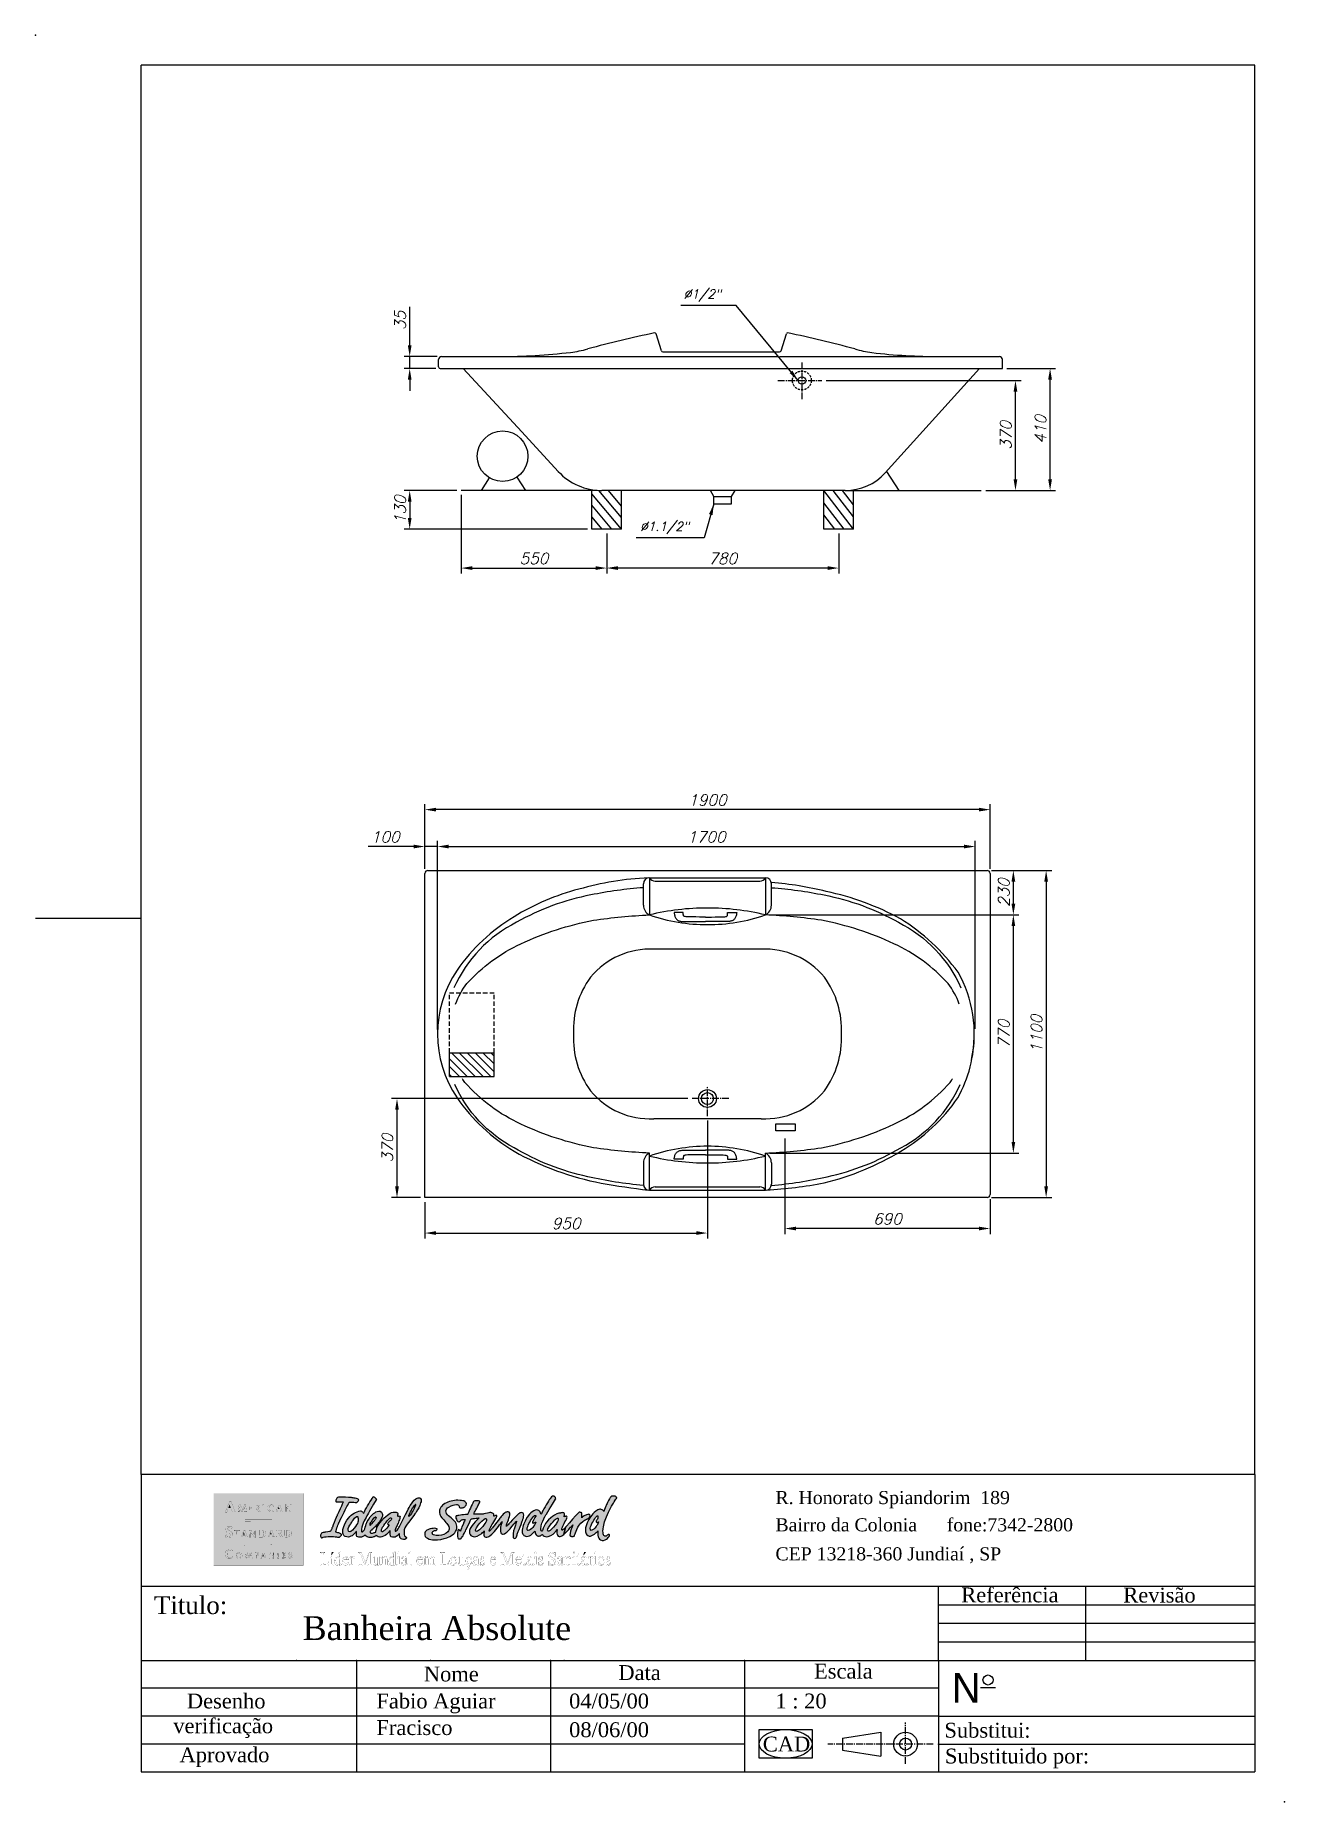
# Model space of a CAD drawing. Extents: x -16465 to -12265, y -7695 to -1755.
import ezdxf

# ---------------------------------------------------------------- set-up
doc = ezdxf.new("R2010")
doc.units = 0
doc.header["$LTSCALE"] = 30
doc.header["$MEASUREMENT"] = 0
for name, pattern in [('CENTER2', [1.125, 0.75, -0.125, 0.125, -0.125]), ('DASHED', [0.75, 0.5, -0.25]), ('HIDDEN', [0.375, 0.25, -0.125])]:
    doc.linetypes.add(name, pattern=pattern)
doc.layers.get('0').update_dxf_attribs({"linetype": 'CONTINUOUS'})
doc.layers.get('DEFPOINTS').update_dxf_attribs({"linetype": 'CONTINUOUS'})
for name, color, linetype in [('CAMADA_1', 7, 'CONTINUOUS'), ('CENTRO', 1, 'CENTER2'), ('ESTREITA', 1, 'CONTINUOUS'), ('FINA', 7, 'CONTINUOUS'), ('LARGA', 7, 'CONTINUOUS'), ('RAHMEN07', 5, 'CONTINUOUS'), ('TRACEJADA', 3, 'DASHED')]:
    doc.layers.add(name, color=color, linetype=linetype)
doc.styles.add('FA', font='TIMES.TTF')
doc.styles.add('FABIO', font='romans.shx', dxfattribs={"oblique": 15})
doc.dimstyles.new('FABIO_AGUIAR', dxfattribs={"dimscale": 10, "dimtxt": 2.5, "dimasz": 2.5, "dimexe": 1.25, "dimexo": 1, "dimgap": 0.9, "dimtad": 1, "dimtxsty": 'FABIO', "dimcen": 2.5, "dimclrt": 3, "dimazin": 3, "dimtfac": 1, "dimtmove": 0, "dimatfit": 3, "dimtolj": 1, "dimtzin": 0})

msp = doc.modelspace()

# ---------------------------------------------------------------- texts
at = {"layer": 'ESTREITA', "color": 3, "char_height": 30, "attachment_point": 9, "style": 'FABIO'}
for s, insert in [('\\A1;%%C1/2"', (-14159.63, -2649.726)), ('%%C1.1/2"', (-14267.53, -3431.498))]:
    msp.add_mtext(s, dxfattribs=dict(at, insert=insert))
at = {"layer": 'FINA', "style": 'FA'}
for s, height, p in [('R. Honorato Spiandorim  189', 44, (-13977.031, -6694.256)), ('Bairro da Colonia      fone:7342-2800', 44, (-13977.031, -6785.923)), ('CEP 13218-360 Jundiaí , SP', 44, (-13977.031, -6883.551)), ('Titulo:', 60, (-16066.569, -7064.165)), ('Referência', 50, (-13352.377, -7024.645)), ('Revisão', 50, (-12807.702, -7025.277)), ('Banheira Absolute', 80, (-15566.476, -7151.341)), ('Nome', 50, (-15158.98, -7290.619)), ('Data', 50, (-14505.179, -7285.816)), ('Escala', 50, (-13847.366, -7281.014)), ('Desenho', 50, (-15955.604, -7381.471)), ('Fabio Aguiar', 50, (-15318.586, -7381.471)), ('04/05/00', 50, (-14670.622, -7381.471)), ('1 : 20', 50, (-13977.001, -7381.471)), ('verificação', 50, (-16001.349, -7464.804)), ('Fracisco', 50, (-15318.586, -7470.843)), ('08/06/00', 50, (-14670.622, -7477.993)), ('CAD', 50, (-14019.513, -7526.199)), ('Substitui:', 50, (-13408.999, -7479.677)), ('Aprovado', 50, (-15980.236, -7562.196)), ('Substituido por:', 50, (-13407.165, -7566.511))]:
    msp.add_text(s, height=height, dxfattribs=at).set_placement(p)
at = {"layer": 'FINA'}
msp.add_text('N', height=100, dxfattribs=at).set_placement((-13384.028, -7362.546))

# ---------------------------------------------------------------- blocks, each defined once
blk = doc.blocks.new('*D0')
at = {"layer": 'DEFPOINTS', "color": 0}
for p in [(-15155.6, -4358.9), (-15155.6, -4573.4), (-13255.6, -4573.4)]:
    blk.add_point(p, dxfattribs=at)
at = {"layer": 'ESTREITA', "color": 0}
for p, q in [((-15155.6, -4558.4), (-15155.6, -4340.1)), ((-13293.1, -4358.9), (-15118.1, -4358.9)), ((-13255.6, -4558.4), (-13255.6, -4340.1))]:
    blk.add_line(p, q, dxfattribs=at)
for points in [[(-15118.1, -4352.6), (-15118.1, -4365.1), (-15155.6, -4358.9)], [(-13293.1, -4352.6), (-13293.1, -4365.1), (-13255.6, -4358.9)]]:
    blk.add_solid(points, dxfattribs=at)
at = {"layer": 'ESTREITA', "color": 3, "insert": (-14205.6, -4326.6), "char_height": 37.5, "attachment_point": 5, "style": 'FABIO'}
blk.add_mtext('\\A1;1900', dxfattribs=at)
blk = doc.blocks.new('*D1')
at = {"layer": 'DEFPOINTS', "color": 0}
for p in [(-13265.6, -4563.4), (-13265.6, -5663.4), (-13067, -5663.4)]:
    blk.add_point(p, dxfattribs=at)
at = {"layer": 'ESTREITA', "color": 0}
for p, q in [((-13250.6, -4563.4), (-13048.3, -4563.4)), ((-13067, -4600.9), (-13067, -5625.9)), ((-13250.6, -5663.4), (-13048.3, -5663.4))]:
    blk.add_line(p, q, dxfattribs=at)
for points in [[(-13073.3, -4600.9), (-13060.8, -4600.9), (-13067, -4563.4)], [(-13073.3, -5625.9), (-13060.8, -5625.9), (-13067, -5663.4)]]:
    blk.add_solid(points, dxfattribs=at)
at = {"layer": 'ESTREITA', "color": 3, "insert": (-13099.3, -5113.4), "char_height": 37.5, "attachment_point": 5, "rotation": 90, "style": 'FABIO'}
blk.add_mtext('\\A1;1100', dxfattribs=at)
blk = doc.blocks.new('*D2')
at = {"layer": 'DEFPOINTS', "color": 0}
for p in [(-15249.3, -5330.6), (-14256.7, -5330.6), (-15155.6, -5663.4)]:
    blk.add_point(p, dxfattribs=at)
at = {"layer": 'ESTREITA', "color": 0}
for p, q in [((-14271.7, -5330.6), (-15268.1, -5330.6)), ((-15249.3, -5625.9), (-15249.3, -5368.1)), ((-15170.6, -5663.4), (-15268.1, -5663.4))]:
    blk.add_line(p, q, dxfattribs=at)
for points in [[(-15255.6, -5368.1), (-15243.1, -5368.1), (-15249.3, -5330.6)], [(-15255.6, -5625.9), (-15243.1, -5625.9), (-15249.3, -5663.4)]]:
    blk.add_solid(points, dxfattribs=at)
at = {"layer": 'ESTREITA', "color": 3, "insert": (-15281.6, -5497), "char_height": 37.5, "attachment_point": 5, "rotation": 90, "style": 'FABIO'}
blk.add_mtext('\\A1;370', dxfattribs=at)
blk = doc.blocks.new('*D3')
at = {"layer": 'DEFPOINTS', "color": 0}
for p in [(-14205.6, -5389.8), (-15155.6, -5663.4), (-14205.6, -5782.8)]:
    blk.add_point(p, dxfattribs=at)
at = {"layer": 'ESTREITA', "color": 0}
for p, q in [((-14205.6, -5404.8), (-14205.6, -5801.5)), ((-15155.6, -5678.4), (-15155.6, -5801.5)), ((-15118.1, -5782.8), (-14243.1, -5782.8))]:
    blk.add_line(p, q, dxfattribs=at)
for points in [[(-15118.1, -5776.5), (-15118.1, -5789), (-15155.6, -5782.8)], [(-14243.1, -5776.5), (-14243.1, -5789), (-14205.6, -5782.8)]]:
    blk.add_solid(points, dxfattribs=at)
at = {"layer": 'ESTREITA', "color": 3, "insert": (-14680.6, -5750.5), "char_height": 37.5, "attachment_point": 5, "style": 'FABIO'}
blk.add_mtext('\\A1;950', dxfattribs=at)
blk = doc.blocks.new('*D4')
at = {"layer": 'DEFPOINTS', "color": 0}
for p in [(-13305.2, -4483), (-15113.2, -5113.4), (-13305.2, -5111)]:
    blk.add_point(p, dxfattribs=at)
at = {"layer": 'ESTREITA', "color": 0}
for p, q in [((-15113.2, -5098.4), (-15113.2, -4464.2)), ((-15075.7, -4483), (-13342.7, -4483)), ((-13305.2, -5096), (-13305.2, -4464.2))]:
    blk.add_line(p, q, dxfattribs=at)
for points in [[(-15075.7, -4476.7), (-15075.7, -4489.2), (-15113.2, -4483)], [(-13342.7, -4476.7), (-13342.7, -4489.2), (-13305.2, -4483)]]:
    blk.add_solid(points, dxfattribs=at)
at = {"layer": 'ESTREITA', "color": 3, "insert": (-14209.2, -4450.7), "char_height": 37.5, "attachment_point": 5, "style": 'FABIO'}
blk.add_mtext('\\A1;1700', dxfattribs=at)
blk = doc.blocks.new('*D5')
at = {"layer": 'DEFPOINTS', "color": 0}
for p in [(-15155.6, -4483), (-15155.6, -4573.4), (-15113.2, -5103.4)]:
    blk.add_point(p, dxfattribs=at)
at = {"layer": 'ESTREITA', "color": 0}
for p, q in [((-15193.1, -4483), (-15346.8, -4483)), ((-15155.6, -4558.4), (-15155.6, -4464.2)), ((-15113.2, -4483), (-15155.6, -4483)), ((-15113.2, -5088.4), (-15113.2, -4464.2)), ((-15075.7, -4483), (-15038.2, -4483))]:
    blk.add_line(p, q, dxfattribs=at)
for points in [[(-15193.1, -4476.7), (-15193.1, -4489.2), (-15155.6, -4483)], [(-15075.7, -4476.7), (-15075.7, -4489.2), (-15113.2, -4483)]]:
    blk.add_solid(points, dxfattribs=at)
at = {"layer": 'ESTREITA', "color": 3, "insert": (-15288.7, -4450.7), "char_height": 37.5, "attachment_point": 5, "style": 'FABIO'}
blk.add_mtext('\\A1;100', dxfattribs=at)
blk = doc.blocks.new('*D6')
at = {"layer": 'DEFPOINTS', "color": 0}
for p in [(-14010.6, -4712.9), (-13177.2, -4712.9), (-14010.6, -5513.8)]:
    blk.add_point(p, dxfattribs=at)
at = {"layer": 'ESTREITA', "color": 0}
for p, q in [((-13995.6, -4712.9), (-13158.4, -4712.9)), ((-13177.2, -5476.3), (-13177.2, -4750.4)), ((-13995.6, -5513.8), (-13158.4, -5513.8))]:
    blk.add_line(p, q, dxfattribs=at)
for points in [[(-13183.4, -4750.4), (-13170.9, -4750.4), (-13177.2, -4712.9)], [(-13183.4, -5476.3), (-13170.9, -5476.3), (-13177.2, -5513.8)]]:
    blk.add_solid(points, dxfattribs=at)
at = {"layer": 'ESTREITA', "color": 3, "insert": (-13209.4, -5113.4), "char_height": 37.5, "attachment_point": 5, "rotation": 90, "style": 'FABIO'}
blk.add_mtext('\\A1;770', dxfattribs=at)
blk = doc.blocks.new('*D7')
at = {"layer": 'DEFPOINTS', "color": 0}
for p in [(-13255.6, -4563.4), (-13177.2, -4563.4), (-14010.6, -4712.9)]:
    blk.add_point(p, dxfattribs=at)
at = {"layer": 'ESTREITA', "color": 0}
for p, q in [((-13240.6, -4563.4), (-13158.4, -4563.4)), ((-13177.2, -4675.4), (-13177.2, -4600.9)), ((-13995.6, -4712.9), (-13158.4, -4712.9))]:
    blk.add_line(p, q, dxfattribs=at)
for points in [[(-13183.4, -4600.9), (-13170.9, -4600.9), (-13177.2, -4563.4)], [(-13183.4, -4675.4), (-13170.9, -4675.4), (-13177.2, -4712.9)]]:
    blk.add_solid(points, dxfattribs=at)
at = {"layer": 'ESTREITA', "color": 3, "insert": (-13209.4, -4638.1), "char_height": 37.5, "attachment_point": 5, "rotation": 90, "style": 'FABIO'}
blk.add_mtext('\\A1;230', dxfattribs=at)
blk = doc.blocks.new('*D8')
at = {"layer": 'DEFPOINTS', "color": 0}
for p in [(-13945.6, -5449.4), (-13255.6, -5653.4), (-13945.6, -5767.5)]:
    blk.add_point(p, dxfattribs=at)
at = {"layer": 'ESTREITA', "color": 0}
for p, q in [((-13945.6, -5464.4), (-13945.6, -5786.3)), ((-13255.6, -5668.4), (-13255.6, -5786.3)), ((-13293.1, -5767.5), (-13908.1, -5767.5))]:
    blk.add_line(p, q, dxfattribs=at)
for points in [[(-13908.1, -5761.3), (-13908.1, -5773.8), (-13945.6, -5767.5)], [(-13293.1, -5761.3), (-13293.1, -5773.8), (-13255.6, -5767.5)]]:
    blk.add_solid(points, dxfattribs=at)
at = {"layer": 'ESTREITA', "color": 3, "insert": (-13600.6, -5735.3), "char_height": 37.5, "attachment_point": 5, "style": 'FABIO'}
blk.add_mtext('\\A1;690', dxfattribs=at)
blk = doc.blocks.new('*D11')
at = {"layer": 'DEFPOINTS', "color": 0}
for p in [(-13214.3, -2875.2), (-13053.8, -2875.2), (-13284.9, -3285.7)]:
    blk.add_point(p, dxfattribs=at)
at = {"layer": 'ESTREITA', "color": 0}
for p, q in [((-13199.3, -2875.2), (-13035.1, -2875.2)), ((-13053.8, -3248.2), (-13053.8, -2912.7)), ((-13269.9, -3285.7), (-13035.1, -3285.7))]:
    blk.add_line(p, q, dxfattribs=at)
for points in [[(-13060.1, -2912.7), (-13047.6, -2912.7), (-13053.8, -2875.2)], [(-13060.1, -3248.2), (-13047.6, -3248.2), (-13053.8, -3285.7)]]:
    blk.add_solid(points, dxfattribs=at)
at = {"layer": 'ESTREITA', "color": 3, "insert": (-13086.1, -3080.4), "char_height": 37.5, "attachment_point": 5, "rotation": 90, "style": 'FABIO'}
blk.add_mtext('\\A1;410', dxfattribs=at)
blk = doc.blocks.new('*D12')
at = {"layer": 'DEFPOINTS', "color": 0}
for p in [(-15206.7, -2835.2), (-15099.3, -2835.2), (-15104.3, -2875.2)]:
    blk.add_point(p, dxfattribs=at)
at = {"layer": 'ESTREITA', "color": 0}
for p, q in [((-15206.7, -2797.7), (-15206.7, -2667.9)), ((-15114.3, -2835.2), (-15225.4, -2835.2)), ((-15206.7, -2875.2), (-15206.7, -2835.2)), ((-15119.3, -2875.2), (-15225.4, -2875.2)), ((-15206.7, -2912.7), (-15206.7, -2950.2))]:
    blk.add_line(p, q, dxfattribs=at)
for points in [[(-15212.9, -2797.7), (-15200.4, -2797.7), (-15206.7, -2835.2)], [(-15212.9, -2912.7), (-15200.4, -2912.7), (-15206.7, -2875.2)]]:
    blk.add_solid(points, dxfattribs=at)
at = {"layer": 'ESTREITA', "color": 3, "insert": (-15238.9, -2714.1), "char_height": 37.5, "attachment_point": 5, "rotation": 90, "style": 'FABIO'}
blk.add_mtext('\\A1;35', dxfattribs=at)
blk = doc.blocks.new('*D13')
at = {"layer": 'DEFPOINTS', "color": 0}
for p in [(-15033.6, -3285.7), (-15206.7, -3415.7), (-14594.3, -3415.7)]:
    blk.add_point(p, dxfattribs=at)
at = {"layer": 'ESTREITA', "color": 0}
for p, q in [((-15048.6, -3285.7), (-15225.4, -3285.7)), ((-15206.7, -3323.2), (-15206.7, -3378.2)), ((-14609.3, -3415.7), (-15225.4, -3415.7))]:
    blk.add_line(p, q, dxfattribs=at)
for points in [[(-15212.9, -3323.2), (-15200.4, -3323.2), (-15206.7, -3285.7)], [(-15212.9, -3378.2), (-15200.4, -3378.2), (-15206.7, -3415.7)]]:
    blk.add_solid(points, dxfattribs=at)
at = {"layer": 'ESTREITA', "color": 3, "insert": (-15238.9, -3350.7), "char_height": 37.5, "attachment_point": 5, "rotation": 90, "style": 'FABIO'}
blk.add_mtext('\\A1;130', dxfattribs=at)
blk = doc.blocks.new('*D14')
at = {"layer": 'DEFPOINTS', "color": 0}
for p in [(-14544.3, -3415.7), (-13764.3, -3415.7), (-14544.3, -3546.5)]:
    blk.add_point(p, dxfattribs=at)
at = {"layer": 'ESTREITA', "color": 0}
for p, q in [((-14544.3, -3430.7), (-14544.3, -3565.3)), ((-13764.3, -3430.7), (-13764.3, -3565.3)), ((-13801.8, -3546.5), (-14506.8, -3546.5))]:
    blk.add_line(p, q, dxfattribs=at)
for points in [[(-14506.8, -3540.3), (-14506.8, -3552.8), (-14544.3, -3546.5)], [(-13801.8, -3540.3), (-13801.8, -3552.8), (-13764.3, -3546.5)]]:
    blk.add_solid(points, dxfattribs=at)
at = {"layer": 'ESTREITA', "color": 3, "insert": (-14154.3, -3514.3), "char_height": 37.5, "attachment_point": 5, "style": 'FABIO'}
blk.add_mtext('\\A1;780', dxfattribs=at)
blk = doc.blocks.new('*D15')
at = {"layer": 'DEFPOINTS', "color": 0}
for p in [(-15033.6, -3285.7), (-14544.3, -3430.7), (-14544.3, -3546.5)]:
    blk.add_point(p, dxfattribs=at)
at = {"layer": 'ESTREITA', "color": 0}
for p, q in [((-15033.6, -3300.7), (-15033.6, -3565.3)), ((-14544.3, -3445.7), (-14544.3, -3565.3)), ((-14996.1, -3546.5), (-14581.8, -3546.5))]:
    blk.add_line(p, q, dxfattribs=at)
for points in [[(-14996.1, -3540.3), (-14996.1, -3552.8), (-15033.6, -3546.5)], [(-14581.8, -3540.3), (-14581.8, -3552.8), (-14544.3, -3546.5)]]:
    blk.add_solid(points, dxfattribs=at)
at = {"layer": 'ESTREITA', "color": 3, "insert": (-14788.9, -3514.3), "char_height": 37.5, "attachment_point": 5, "style": 'FABIO'}
blk.add_mtext('\\A1;550', dxfattribs=at)
blk = doc.blocks.new('*D16')
at = {"layer": 'DEFPOINTS', "color": 0}
for p in [(-13821.3, -2915.7), (-13170.1, -2915.7), (-13284.9, -3285.7)]:
    blk.add_point(p, dxfattribs=at)
at = {"layer": 'ESTREITA', "color": 0}
for p, q in [((-13806.3, -2915.7), (-13151.3, -2915.7)), ((-13170.1, -3248.2), (-13170.1, -2953.2)), ((-13269.9, -3285.7), (-13151.3, -3285.7))]:
    blk.add_line(p, q, dxfattribs=at)
for points in [[(-13176.3, -2953.2), (-13163.8, -2953.2), (-13170.1, -2915.7)], [(-13176.3, -3248.2), (-13163.8, -3248.2), (-13170.1, -3285.7)]]:
    blk.add_solid(points, dxfattribs=at)
at = {"layer": 'ESTREITA', "color": 3, "insert": (-13202.3, -3100.7), "char_height": 37.5, "attachment_point": 5, "rotation": 90, "style": 'FABIO'}
blk.add_mtext('\\A1;370', dxfattribs=at)

# ---------------------------------------------------------------- dimensions: what is measured, and where the dimension line sits
at = {"layer": 'ESTREITA'}
for base, p1, p2, angle, text, picture, middle in [((-15206.654, -2835.197), (-15104.254, -2875.197), (-15099.254, -2835.197), 90, '35', '*D12', (-15238.904, -2714.059)), ((-13053.822, -2875.197), (-13284.938, -3285.688), (-13214.254, -2875.197), 90, '410', '*D11', (-13086.072, -3080.443)), ((-15206.654, -3415.688), (-15033.569, -3285.688), (-14594.254, -3415.688), 90, '130', '*D13', (-15238.904, -3350.688)), ((-15155.563, -4482.962), (-15113.201, -5103.357), (-15155.563, -4573.357), 180, '100', '*D5', (-15288.706, -4450.712)), ((-13305.178, -4482.962), (-15113.201, -5113.357), (-13305.178, -5111), 180, '1700', '*D4', (-14209.189, -4450.712)), ((-13177.195, -4563.357), (-14010.563, -4712.917), (-13255.563, -4563.357), 270, '230', '*D7', (-13209.445, -4638.137)), ((-13177.195, -4712.917), (-14010.563, -5513.798), (-14010.563, -4712.917), 270, '770', '*D6', (-13209.445, -5113.357)), ((-15249.345, -5330.571), (-15155.563, -5663.357), (-14256.653, -5330.571), 270, '370', '*D2', (-15281.595, -5496.964))]:
    dim = msp.add_linear_dim(base=base, p1=p1, p2=p2, angle=angle, text=text, dimstyle='FABIO_AGUIAR', override={"dimscale": 15}, dxfattribs=at)
    dim.commit()
    dim.dimension.update_dxf_attribs({"geometry": picture, "text_midpoint": middle})
for base, p1, p2, angle, picture, middle in [((-13170.063, -2915.688), (-13284.938, -3285.688), (-13821.33, -2915.688), 90, '*D16', (-13202.313, -3100.688)), ((-15155.563, -4358.899), (-13255.563, -4573.357), (-15155.563, -4573.357), 180, '*D0', (-14205.563, -4326.649)), ((-13067.048, -5663.357), (-13265.563, -4563.357), (-13265.563, -5663.357), 270, '*D1', (-13099.298, -5113.357)), ((-14205.563, -5782.761), (-15155.563, -5663.357), (-14205.563, -5389.835), 180, '*D3', (-14680.563, -5750.511)), ((-13945.563, -5767.512), (-13255.563, -5653.357), (-13945.563, -5449.378), 180, '*D8', (-13600.563, -5735.262))]:
    dim = msp.add_linear_dim(base=base, p1=p1, p2=p2, angle=angle, dimstyle='FABIO_AGUIAR', override={"dimscale": 15}, dxfattribs=at)
    dim.commit()
    dim.dimension.update_dxf_attribs({"geometry": picture, "text_midpoint": middle})
dim = msp.add_linear_dim(base=(-14544.254, -3546.516), p1=(-15033.569, -3285.688), p2=(-14544.254, -3430.688), text='550', dimstyle='FABIO_AGUIAR', override={"dimscale": 15}, dxfattribs=at)
dim.commit()
dim.dimension.update_dxf_attribs({"geometry": '*D15', "text_midpoint": (-14788.911, -3514.266)})
dim = msp.add_linear_dim(base=(-14544.254, -3546.516), p1=(-13764.254, -3415.688), p2=(-14544.254, -3415.688), dimstyle='FABIO_AGUIAR', override={"dimscale": 15}, dxfattribs=at)
dim.commit()
dim.dimension.update_dxf_attribs({"geometry": '*D14', "text_midpoint": (-14154.254, -3514.266)})

# ---------------------------------------------------------------- hatches: boundary and pattern name
at = {"linetype": 'CONTINUOUS'}
h = msp.add_hatch(color=5, dxfattribs=at)
h.paths.add_polyline_path([(-15362.686, -6757.862), (-15365.408, -6764.815), (-15367.524, -6771.769), (-15368.733, -6778.42), (-15368.733, -6784.467), (-15368.431, -6785.978), (-15367.826, -6787.188), (-15366.919, -6787.49), (-15365.408, -6787.188), (-15363.291, -6785.676), (-15361.477, -6784.165), (-15359.966, -6782.351), (-15358.757, -6779.932), (-15357.849, -6776.909), (-15356.338, -6771.769), (-15354.524, -6766.327), (-15353.012, -6760.885), (-15352.408, -6759.676), (-15351.501, -6757.862), (-15350.594, -6755.746), (-15349.082, -6753.327), (-15346.361, -6748.188), (-15344.547, -6744.862), (-15339.105, -6737.606), (-15332.152, -6729.746), (-15328.222, -6726.42), (-15324.292, -6723.095), (-15320.059, -6720.676), (-15315.524, -6718.863), (-15310.687, -6717.956), (-15305.85, -6718.56), (-15301.919, -6721.281), (-15298.896, -6725.513), (-15297.99, -6729.746), (-15298.594, -6734.583), (-15300.408, -6739.42), (-15302.524, -6744.56), (-15305.547, -6749.397), (-15308.268, -6753.63), (-15310.989, -6757.257), (-15313.408, -6760.281), (-15314.617, -6761.49), (-15316.432, -6763.606), (-15318.849, -6766.327), (-15321.571, -6769.048), (-15324.292, -6771.769), (-15326.71, -6774.188), (-15328.524, -6776.001), (-15329.733, -6776.909), (-15332.454, -6779.025), (-15335.175, -6781.444), (-15337.291, -6783.56), (-15338.501, -6784.769), (-15339.105, -6785.978), (-15339.71, -6787.188), (-15339.71, -6788.397), (-15339.105, -6789.908), (-15337.291, -6791.722), (-15334.571, -6792.025), (-15331.548, -6791.722), (-15328.524, -6791.118), (-15326.105, -6790.211), (-15323.385, -6789.606), (-15321.571, -6789.002), (-15320.663, -6788.699), (-15320.361, -6787.792), (-15320.059, -6785.071), (-15319.455, -6781.745), (-15318.548, -6778.722), (-15317.943, -6777.211), (-15317.64, -6775.699), (-15317.035, -6774.491), (-15316.734, -6773.281), (-15313.71, -6767.235), (-15310.082, -6761.792), (-15306.152, -6756.35), (-15301.919, -6750.909), (-15292.245, -6740.932), (-15281.664, -6731.56), (-15277.129, -6727.933), (-15272.594, -6725.211), (-15267.757, -6722.793), (-15262.617, -6721.583), (-15258.083, -6721.281), (-15252.641, -6721.886), (-15249.92, -6722.793), (-15248.106, -6724.002), (-15246.896, -6725.513), (-15246.594, -6727.933), (-15246.896, -6729.141), (-15247.199, -6730.35), (-15247.501, -6731.258), (-15247.501, -6732.769), (-15247.199, -6733.676), (-15245.989, -6734.886), (-15245.082, -6734.886), (-15243.873, -6734.583), (-15242.181, -6733.737), (-15240.288, -6734.367), (-15238.989, -6736.318), (-15239.338, -6739.118), (-15239.943, -6742.746), (-15241.152, -6746.676), (-15242.664, -6750.909), (-15244.478, -6755.142), (-15245.687, -6759.071), (-15247.199, -6761.792), (-15247.804, -6763.304), (-15249.315, -6766.629), (-15250.827, -6769.955), (-15252.338, -6773.281), (-15253.85, -6776.606), (-15254.454, -6778.118), (-15255.06, -6779.932), (-15255.362, -6781.745), (-15255.362, -6783.56), (-15255.06, -6784.769), (-15254.152, -6785.374), (-15252.943, -6785.071), (-15251.734, -6784.467), (-15248.71, -6781.444), (-15245.687, -6777.211), (-15242.967, -6772.676), (-15241.152, -6769.048), (-15234.501, -6756.048), (-15227.85, -6742.746), (-15221.198, -6729.444), (-15214.548, -6716.443), (-15211.827, -6711.305), (-15208.804, -6705.56), (-15205.176, -6699.211), (-15200.944, -6692.862), (-15196.408, -6686.514), (-15191.571, -6681.071), (-15186.432, -6676.84), (-15180.99, -6673.816), (-15177.966, -6672.909), (-15174.943, -6672.909), (-15171.92, -6673.514), (-15169.804, -6675.328), (-15168.293, -6678.654), (-15167.99, -6682.583), (-15168.594, -6686.211), (-15169.804, -6690.444), (-15172.827, -6698.607), (-15176.455, -6706.467), (-15180.386, -6714.025), (-15184.92, -6721.281), (-15186.432, -6723.699), (-15189.153, -6727.327), (-15192.78, -6732.164), (-15197.316, -6737.909), (-15206.688, -6750.303), (-15215.152, -6761.792), (-15219.385, -6768.141), (-15222.711, -6774.491), (-15224.827, -6781.141), (-15225.734, -6788.397), (-15225.431, -6792.025), (-15224.827, -6796.258), (-15223.618, -6800.49), (-15221.198, -6803.513), (-15220.595, -6803.815), (-15219.989, -6804.42), (-15219.385, -6804.723), (-15218.477, -6805.177), (-15217.369, -6806.838), (-15217.874, -6808.351), (-15218.357, -6809.801), (-15219.083, -6810.165), (-15219.688, -6810.769), (-15223.315, -6812.885), (-15227.548, -6813.49), (-15231.781, -6812.583), (-15235.408, -6810.769), (-15237.827, -6808.955), (-15239.338, -6806.536), (-15240.245, -6803.815), (-15240.85, -6800.49), (-15241.152, -6798.072), (-15241.152, -6795.955), (-15241.531, -6793.31), (-15242.361, -6794.141), (-15244.175, -6796.258), (-15246.896, -6798.676), (-15249.013, -6800.792), (-15250.375, -6802.153), (-15251.734, -6802.606), (-15252.338, -6803.211), (-15255.966, -6805.025), (-15260.199, -6805.932), (-15264.431, -6805.629), (-15268.664, -6803.815), (-15269.571, -6802.908), (-15270.78, -6801.699), (-15271.687, -6799.885), (-15272.292, -6798.072), (-15272.896, -6797.466), (-15272.292, -6796.258), (-15271.997, -6783.265), (-15274.407, -6785.676), (-15276.827, -6788.397), (-15279.547, -6791.118), (-15284.384, -6795.955), (-15289.222, -6799.583), (-15294.362, -6802.606), (-15300.408, -6804.42), (-15304.339, -6805.025), (-15308.57, -6805.327), (-15312.501, -6804.42), (-15315.826, -6802.304), (-15316.734, -6801.397), (-15317.64, -6800.792), (-15318.245, -6799.885), (-15318.849, -6799.281), (-15319.153, -6799.281), (-15320.663, -6800.792), (-15321.571, -6801.699), (-15322.78, -6802.304), (-15324.594, -6803.211), (-15326.408, -6804.118), (-15327.919, -6804.723), (-15330.641, -6805.327), (-15333.664, -6806.234), (-15336.687, -6806.838), (-15338.501, -6807.141), (-15342.432, -6806.838), (-15346.058, -6805.932), (-15349.989, -6804.118), (-15353.012, -6801.699), (-15354.222, -6800.792), (-15355.128, -6799.583), (-15356.035, -6798.676), (-15356.277, -6798.434), (-15357.548, -6799.281), (-15358.454, -6799.885), (-15359.663, -6800.792), (-15364.198, -6803.211), (-15368.431, -6805.025), (-15372.966, -6805.932), (-15377.501, -6805.629), (-15381.129, -6804.723), (-15383.849, -6803.211), (-15385.361, -6800.49), (-15385.966, -6796.862), (-15385.966, -6793.536), (-15385.663, -6789.908), (-15385.663, -6787.188), (-15385.663, -6785.978), (-15387.175, -6787.49), (-15388.686, -6789.304), (-15390.5, -6791.118), (-15394.431, -6795.35), (-15397.151, -6798.072), (-15400.477, -6800.49), (-15404.407, -6802.606), (-15408.64, -6804.118), (-15412.57, -6805.025), (-15418.012, -6804.723), (-15423.151, -6803.211), (-15425.57, -6801.699), (-15427.687, -6799.885), (-15429.198, -6798.072), (-15430.407, -6795.653), (-15431.314, -6791.722), (-15431.616, -6787.188), (-15431.616, -6782.955), (-15431.012, -6779.629), (-15427.989, -6769.35), (-15423.454, -6758.769), (-15418.012, -6748.793), (-15411.361, -6740.025), (-15407.43, -6735.793), (-15403.198, -6731.863), (-15398.663, -6727.933), (-15393.826, -6724.909), (-15388.686, -6722.188), (-15383.547, -6719.77), (-15378.105, -6718.257), (-15372.361, -6717.351), (-15370.547, -6717.351), (-15368.733, -6717.956), (-15367.221, -6718.863), (-15365.71, -6720.072), (-15364.501, -6721.583), (-15363.291, -6723.397), (-15362.385, -6725.211), (-15362.082, -6725.816), (-15361.78, -6725.513), (-15361.175, -6724.304), (-15360.268, -6722.188), (-15359.059, -6719.77), (-15356.035, -6713.723), (-15352.408, -6707.072), (-15351.803, -6706.165), (-15350.896, -6704.653), (-15349.687, -6702.537), (-15348.175, -6699.816), (-15344.547, -6693.77), (-15340.618, -6687.118), (-15336.687, -6680.769), (-15333.059, -6675.025), (-15331.85, -6672.909), (-15330.641, -6671.095), (-15329.673, -6669.16), (-15328.222, -6669.886), (-15327.315, -6670.188), (-15325.5, -6671.095), (-15323.989, -6672.001), (-15322.477, -6673.514), (-15320.663, -6675.328), (-15319.757, -6676.235), (-15319.152, -6677.141), (-15318.245, -6678.049), (-15319.152, -6679.863), (-15327.919, -6694.676), (-15336.988, -6710.397), (-15341.524, -6717.956), (-15345.152, -6724.607), (-15348.478, -6730.049), (-15350.594, -6733.979), (-15353.315, -6738.816), (-15356.338, -6744.56), (-15359.361, -6750.909)])
h.paths.add_polyline_path([(-15210.013, -6736.397), (-15210.013, -6734.886), (-15209.106, -6732.164), (-15208.199, -6729.444), (-15207.292, -6727.63), (-15205.781, -6724.607), (-15203.967, -6720.676), (-15201.85, -6716.443), (-15199.432, -6711.909), (-15196.711, -6707.374), (-15194.292, -6703.444), (-15191.874, -6699.816), (-15189.455, -6697.398), (-15188.549, -6696.49), (-15187.337, -6695.281), (-15186.432, -6695.281), (-15186.734, -6695.885), (-15187.339, -6698.002), (-15188.548, -6701.026), (-15190.06, -6704.351), (-15191.571, -6707.676), (-15193.083, -6711.002), (-15194.292, -6713.723), (-15195.199, -6715.537), (-15197.92, -6720.676), (-15200.944, -6726.118), (-15204.571, -6731.258), (-15209.106, -6735.793)], flags=16)
h.paths.add_polyline_path([(-15269.269, -6746.676), (-15270.478, -6747.886), (-15272.594, -6750.002), (-15274.71, -6752.118), (-15276.827, -6754.234), (-15278.036, -6755.746), (-15279.547, -6757.257), (-15280.455, -6758.769), (-15280.757, -6760.281), (-15280.455, -6761.49), (-15279.547, -6762.094), (-15278.64, -6762.398), (-15276.771, -6762.864), (-15276.036, -6765.073), (-15277.431, -6766.932), (-15279.85, -6770.258), (-15283.478, -6774.792), (-15287.408, -6779.025), (-15290.431, -6782.048), (-15292.245, -6783.56), (-15294.362, -6785.374), (-15297.585, -6787.792), (-15299.2, -6787.792), (-15300.106, -6786.885), (-15300.938, -6786.051), (-15301.315, -6784.165), (-15301.759, -6781.942), (-15301.013, -6779.328), (-15300.106, -6776.909), (-15298.896, -6774.792), (-15297.928, -6772.373), (-15296.477, -6770.56), (-15294.966, -6768.141), (-15293.454, -6765.723), (-15290.129, -6760.885), (-15287.408, -6757.257), (-15284.687, -6753.932), (-15281.06, -6749.699), (-15277.129, -6745.164), (-15273.501, -6742.141), (-15272.896, -6741.839), (-15271.536, -6740.932), (-15270.78, -6740.932), (-15269.2, -6740.536), (-15268.362, -6743.047), (-15268.362, -6744.257), (-15268.362, -6745.315)], flags=16)
h.paths.add_polyline_path([(-15319.455, -6738.816), (-15319.757, -6740.629), (-15320.361, -6742.746), (-15321.571, -6744.56), (-15322.78, -6746.374), (-15323.989, -6747.886), (-15325.803, -6750.303), (-15327.617, -6752.722), (-15330.036, -6755.444), (-15334.571, -6760.885), (-15338.198, -6764.513), (-15338.803, -6765.118), (-15339.407, -6765.723), (-15340.012, -6765.118), (-15340.012, -6762.398), (-15339.105, -6759.374), (-15337.595, -6756.35), (-15336.082, -6754.234), (-15335.478, -6753.025), (-15334.268, -6751.211), (-15332.454, -6748.793), (-15330.338, -6746.072), (-15326.105, -6740.932), (-15321.489, -6737.304), (-15320.21, -6737.304)], flags=16)
h.paths.add_polyline_path([(-15379.314, -6751.211), (-15380.524, -6755.444), (-15382.64, -6759.676), (-15385.361, -6763.909), (-15388.989, -6769.35), (-15393.826, -6775.699), (-15398.966, -6781.745), (-15404.407, -6785.978), (-15408.036, -6787.49), (-15410.757, -6786.885), (-15412.873, -6784.769), (-15413.78, -6781.141), (-15413.175, -6776.001), (-15410.757, -6770.258), (-15407.733, -6764.815), (-15405.013, -6760.281), (-15403.501, -6757.862), (-15401.687, -6755.142), (-15399.57, -6751.816), (-15396.85, -6748.49), (-15391.71, -6741.839), (-15385.741, -6736.534), (-15382.539, -6735.893), (-15381.43, -6737.003), (-15380.524, -6739.118), (-15379.92, -6742.443), (-15379.617, -6745.164), (-15379.314, -6746.676)], flags=16)
msp.add_hatch(color=5, dxfattribs=at).paths.add_polyline_path([(-15074.269, -6778.722), (-15074.874, -6781.745), (-15076.083, -6784.467), (-15077.898, -6787.188), (-15084.246, -6792.327), (-15091.805, -6795.955), (-15100.27, -6798.373), (-15108.432, -6799.583), (-15112.362, -6799.885), (-15117.2, -6799.885), (-15122.037, -6799.281), (-15126.269, -6797.769), (-15128.385, -6796.559), (-15129.595, -6795.048), (-15130.804, -6792.631), (-15130.804, -6789.908), (-15129.897, -6788.397), (-15128.688, -6786.885), (-15126.874, -6785.374), (-15124.41, -6783.732), (-15122.037, -6783.257), (-15119.921, -6782.955), (-15118.107, -6782.653), (-15116.292, -6781.745), (-15115.084, -6780.537), (-15114.176, -6779.025), (-15113.874, -6778.42), (-15114.176, -6777.815), (-15114.781, -6777.211), (-15115.688, -6776.909), (-15119.315, -6776.001), (-15123.548, -6775.699), (-15128.083, -6776.001), (-15132.618, -6776.606), (-15137.455, -6777.514), (-15141.687, -6778.722), (-15145.618, -6780.537), (-15148.944, -6782.351), (-15151.967, -6784.769), (-15154.083, -6787.49), (-15155.292, -6790.513), (-15155.897, -6794.141), (-15155.897, -6799.281), (-15154.386, -6803.211), (-15151.363, -6806.536), (-15146.827, -6809.257), (-15141.386, -6811.675), (-15135.641, -6813.188), (-15129.897, -6814.094), (-15122.944, -6814.699), (-15112.664, -6814.397), (-15101.479, -6812.885), (-15090.595, -6810.467), (-15081.827, -6807.746), (-15071.548, -6803.211), (-15062.479, -6797.769), (-15058.549, -6794.444), (-15055.223, -6790.513), (-15052.2, -6785.978), (-15049.781, -6780.838), (-15048.572, -6776.909), (-15047.967, -6772.676), (-15047.967, -6768.746), (-15048.875, -6764.513), (-15050.689, -6759.676), (-15053.106, -6755.444), (-15055.828, -6751.513), (-15059.456, -6747.886), (-15067.316, -6740.932), (-15076.083, -6733.676), (-15079.409, -6730.35), (-15082.432, -6726.42), (-15084.549, -6721.583), (-15085.154, -6717.048), (-15084.246, -6713.119), (-15082.13, -6709.793), (-15079.107, -6706.467), (-15075.479, -6704.049), (-15067.619, -6699.816), (-15060.665, -6697.398), (-15055.526, -6696.188), (-15049.781, -6695.584), (-15047.06, -6695.885), (-15044.944, -6696.49), (-15042.827, -6697.398), (-15041.619, -6699.211), (-15040.712, -6701.63), (-15040.107, -6703.746), (-15038.898, -6705.258), (-15037.084, -6706.467), (-15035.573, -6707.072), (-15033.758, -6707.374), (-15031.944, -6707.374), (-15030.13, -6707.072), (-15028.619, -6706.769), (-15026.805, -6706.165), (-15024.991, -6705.56), (-15023.782, -6704.955), (-15021.665, -6703.444), (-15019.851, -6701.63), (-15018.037, -6699.513), (-15016.828, -6697.398), (-15015.921, -6693.77), (-15016.828, -6690.444), (-15018.642, -6687.723), (-15021.665, -6685.305), (-15024.688, -6683.793), (-15028.317, -6682.886), (-15032.246, -6681.979), (-15036.479, -6681.677), (-15044.642, -6681.374), (-15050.689, -6681.374), (-15062.176, -6682.886), (-15073.06, -6685.607), (-15078.502, -6687.421), (-15083.339, -6689.537), (-15088.177, -6692.258), (-15092.711, -6695.281), (-15096.037, -6698.002), (-15099.061, -6700.723), (-15101.479, -6704.049), (-15103.595, -6707.374), (-15105.107, -6711.002), (-15106.014, -6715.234), (-15106.316, -6719.467), (-15106.316, -6724.002), (-15105.408, -6727.933), (-15103.898, -6731.863), (-15102.084, -6735.49), (-15099.665, -6739.118), (-15099.061, -6739.723), (-15098.153, -6740.932), (-15097.246, -6742.141), (-15095.734, -6743.653), (-15092.409, -6747.583), (-15088.781, -6751.513), (-15085.154, -6755.746), (-15081.827, -6759.374), (-15079.409, -6762.398), (-15078.2, -6763.909), (-15075.479, -6769.652), (-15073.967, -6775.699)])
h = msp.add_hatch(color=5, dxfattribs=at)
h.paths.add_polyline_path([(-14913.736, -6736.095), (-14913.433, -6734.281), (-14914.038, -6733.072), (-14914.945, -6732.467), (-14917.363, -6732.467), (-14917.968, -6732.769), (-14918.269, -6732.769), (-14920.689, -6733.979), (-14922.2, -6734.583), (-14923.41, -6734.583), (-14924.014, -6733.373), (-14924.014, -6732.769), (-14924.014, -6732.164), (-14924.014, -6731.258), (-14923.712, -6730.653), (-14924.317, -6728.536), (-14925.828, -6726.42), (-14927.945, -6724.909), (-14930.06, -6723.699), (-14931.876, -6723.095), (-14933.387, -6722.793), (-14935.2, -6722.793), (-14936.713, -6722.793), (-14940.038, -6723.397), (-14945.48, -6724.607), (-14951.526, -6726.118), (-14957.271, -6727.327), (-14959.386, -6727.63), (-14962.108, -6728.235), (-14965.131, -6728.536), (-14967.851, -6728.536), (-14975.107, -6728.536), (-14982.665, -6728.536), (-14985.991, -6728.536), (-14988.712, -6728.536), (-14990.526, -6728.536), (-14991.131, -6728.536), (-14990.828, -6727.933), (-14990.223, -6726.118), (-14989.618, -6723.699), (-14988.409, -6721.281), (-14986.898, -6718.257), (-14984.48, -6713.42), (-14981.456, -6707.979), (-14978.735, -6703.141), (-14977.224, -6700.118), (-14975.409, -6696.793), (-14973.898, -6693.467), (-14972.386, -6690.141), (-14971.177, -6687.421), (-14971.177, -6685.305), (-14972.386, -6684.095), (-14975.107, -6683.188), (-14977.526, -6682.886), (-14981.758, -6682.886), (-14983.875, -6682.886), (-14985.991, -6682.886), (-14987.2, -6683.188), (-14988.108, -6683.188), (-14990.223, -6684.095), (-14991.735, -6685.908), (-14993.247, -6688.025), (-14994.758, -6691.048), (-14996.874, -6695.584), (-14999.596, -6701.327), (-15002.619, -6707.676), (-15005.34, -6714.025), (-15008.061, -6720.072), (-15010.177, -6724.909), (-15011.084, -6726.723), (-15011.689, -6728.235), (-15012.293, -6729.141), (-15012.293, -6729.444), (-15012.898, -6729.444), (-15014.41, -6729.444), (-15016.526, -6729.746), (-15019.247, -6729.746), (-15025.596, -6730.35), (-15031.642, -6730.653), (-15035.573, -6731.258), (-15041.316, -6732.164), (-15044.339, -6732.769), (-15047.06, -6733.373), (-15049.177, -6733.676), (-15050.386, -6734.281), (-15051.293, -6735.49), (-15051.595, -6737.606), (-15051.293, -6740.025), (-15050.99, -6742.141), (-15049.48, -6745.466), (-15047.666, -6749.397), (-15044.944, -6752.42), (-15041.921, -6754.234), (-15040.41, -6754.234), (-15039.804, -6753.932), (-15038.898, -6753.327), (-15036.177, -6750.909), (-15034.06, -6748.793), (-15032.549, -6747.583), (-15030.13, -6746.676), (-15028.014, -6746.374), (-15025.596, -6746.072), (-15023.479, -6746.072), (-15021.363, -6746.072), (-15020.408, -6746.708), (-15021.363, -6749.095), (-15022.572, -6751.816), (-15024.083, -6754.839), (-15027.409, -6762.398), (-15031.037, -6771.164), (-15032.851, -6775.699), (-15034.363, -6780.537), (-15035.27, -6782.351), (-15035.573, -6783.862), (-15036.177, -6785.071), (-15036.177, -6785.374), (-15037.689, -6783.862), (-15037.689, -6783.257), (-15037.99, -6782.955), (-15038.898, -6782.048), (-15040.41, -6780.838), (-15041.921, -6780.234), (-15043.433, -6780.838), (-15044.036, -6781.745), (-15044.642, -6782.955), (-15044.944, -6783.862), (-15044.944, -6784.769), (-15045.549, -6790.211), (-15045.851, -6796.559), (-15045.549, -6802.908), (-15044.642, -6807.746), (-15043.735, -6809.862), (-15042.223, -6811.071), (-15040.41, -6811.374), (-15037.99, -6811.374), (-15036.177, -6811.071), (-15034.665, -6810.467), (-15033.456, -6809.56), (-15032.246, -6808.048), (-15029.828, -6804.42), (-15027.409, -6800.792), (-15025.293, -6796.862), (-15023.177, -6792.932), (-15021.968, -6790.815), (-15020.758, -6788.094), (-15019.247, -6784.769), (-15017.433, -6781.141), (-15013.502, -6773.281), (-15009.572, -6764.815), (-15005.944, -6756.956), (-15002.921, -6750.607), (-15001.711, -6747.886), (-15000.805, -6746.072), (-15000.008, -6744.082), (-14996.572, -6743.653), (-14992.945, -6743.049), (-14988.712, -6742.443), (-14982.967, -6741.537), (-14978.13, -6741.234), (-14974.502, -6740.629), (-14973.293, -6740.629), (-14973.898, -6741.234), (-14975.107, -6742.746), (-14977.224, -6744.862), (-14979.944, -6747.583), (-14985.991, -6753.932), (-14991.735, -6760.281), (-14997.177, -6766.629), (-15001.107, -6772.978), (-15002.921, -6776.001), (-15004.13, -6779.328), (-15005.038, -6782.955), (-15005.34, -6786.885), (-15005.038, -6791.722), (-15003.525, -6796.258), (-15000.805, -6799.885), (-14996.874, -6802.304), (-14992.945, -6803.513), (-14988.712, -6803.815), (-14984.48, -6803.211), (-14980.247, -6801.699), (-14971.782, -6797.769), (-14964.526, -6792.63), (-14961.502, -6789.908), (-14958.782, -6787.188), (-14957.573, -6786.281), (-14956.666, -6785.374), (-14956.061, -6784.769), (-14955.758, -6784.467), (-14956.061, -6785.676), (-14956.666, -6788.699), (-14957.271, -6792.327), (-14957.875, -6795.653), (-14957.875, -6799.281), (-14956.666, -6802.304), (-14954.247, -6804.42), (-14950.619, -6805.327), (-14946.991, -6805.327), (-14943.363, -6804.42), (-14940.038, -6802.908), (-14936.713, -6800.792), (-14930.666, -6795.653), (-14925.223, -6790.211), (-14921.596, -6785.978), (-14917.061, -6780.537), (-14912.526, -6775.095), (-14908.596, -6769.955), (-14904.364, -6764.211), (-14900.433, -6759.071), (-14898.62, -6756.653), (-14897.41, -6754.839), (-14895.961, -6752.909), (-14896.503, -6754.536), (-14896.805, -6756.048), (-14897.41, -6757.862), (-14898.62, -6762.398), (-14899.828, -6766.629), (-14901.038, -6772.374), (-14901.643, -6778.722), (-14901.34, -6785.071), (-14899.828, -6790.815), (-14898.62, -6792.932), (-14896.805, -6794.444), (-14894.991, -6795.048), (-14892.875, -6795.35), (-14888.038, -6794.141), (-14883.503, -6791.421), (-14879.875, -6788.397), (-14875.945, -6784.467), (-14872.318, -6780.838), (-14869.294, -6777.514), (-14862.945, -6769.955), (-14855.689, -6761.188), (-14852.364, -6757.257), (-14849.945, -6754.234), (-14848.131, -6752.118), (-14847.527, -6751.211), (-14847.527, -6752.118), (-14847.829, -6753.327), (-14848.735, -6756.35), (-14849.945, -6760.281), (-14851.457, -6765.118), (-14854.48, -6775.397), (-14857.201, -6784.467), (-14857.503, -6785.978), (-14857.805, -6788.397), (-14858.411, -6791.421), (-14858.712, -6794.745), (-14859.015, -6798.072), (-14859.317, -6801.397), (-14859.015, -6804.118), (-14858.411, -6806.234), (-14856.597, -6808.351), (-14853.875, -6809.56), (-14851.155, -6808.955), (-14848.735, -6807.141), (-14847.224, -6804.42), (-14846.318, -6801.095), (-14845.41, -6797.467), (-14844.806, -6794.444), (-14844.503, -6793.536), (-14843.899, -6791.722), (-14842.992, -6789.606), (-14841.782, -6786.582), (-14839.062, -6779.328), (-14835.736, -6770.862), (-14832.41, -6762.699), (-14829.69, -6754.839), (-14828.178, -6751.816), (-14827.271, -6749.095), (-14826.363, -6746.979), (-14826.062, -6745.466), (-14824.549, -6740.327), (-14823.643, -6735.49), (-14823.34, -6730.956), (-14824.247, -6726.723), (-14825.457, -6725.211), (-14826.969, -6724.002), (-14828.782, -6723.095), (-14830.899, -6722.793), (-14833.619, -6723.095), (-14836.039, -6724.002), (-14838.456, -6725.513), (-14840.875, -6727.025), (-14841.782, -6727.933), (-14843.596, -6729.746), (-14845.712, -6731.863), (-14847.829, -6733.979), (-14852.666, -6738.816), (-14855.992, -6742.443), (-14861.736, -6748.49), (-14868.085, -6755.444), (-14871.108, -6758.467), (-14873.527, -6761.188), (-14875.945, -6763.606), (-14877.456, -6765.118), (-14878.968, -6766.629), (-14880.178, -6767.839), (-14881.387, -6769.049), (-14881.387, -6765.723), (-14881.387, -6765.118), (-14881.387, -6764.815), (-14881.387, -6764.513), (-14881.084, -6763.909), (-14880.178, -6761.188), (-14878.666, -6757.257), (-14876.852, -6752.42), (-14874.735, -6747.28), (-14872.921, -6741.839), (-14871.41, -6736.397), (-14870.201, -6731.863), (-14869.596, -6727.933), (-14870.201, -6724.607), (-14872.015, -6721.886), (-14875.038, -6720.676), (-14878.666, -6720.374), (-14881.387, -6720.979), (-14883.806, -6721.886), (-14885.921, -6722.793), (-14888.038, -6724.304), (-14891.968, -6727.933), (-14895.899, -6732.467), (-14897.108, -6733.979), (-14898.922, -6736.095), (-14901.038, -6738.816), (-14903.154, -6741.839), (-14908.596, -6748.49), (-14914.643, -6756.048), (-14920.689, -6763.909), (-14926.131, -6770.862), (-14928.246, -6773.885), (-14930.363, -6776.606), (-14932.177, -6778.722), (-14933.793, -6781.144), (-14935.805, -6783.56), (-14937.316, -6784.769), (-14938.954, -6785.424), (-14939.7, -6783.934), (-14938.526, -6779.629), (-14936.41, -6775.095), (-14935.2, -6772.978), (-14934.293, -6771.164), (-14933.389, -6769.655), (-14932.782, -6768.444), (-14932.177, -6767.537), (-14931.27, -6766.025), (-14930.06, -6763.909), (-14927.037, -6759.071), (-14923.41, -6753.63), (-14920.084, -6747.886), (-14917.061, -6742.746), (-14914.945, -6738.513)])
h.paths.add_polyline_path([(-14970.572, -6758.165), (-14964.224, -6751.816), (-14956.061, -6744.862), (-14954.852, -6744.257), (-14953.944, -6743.653), (-14952.735, -6743.351), (-14951.526, -6743.049), (-14949.127, -6742.568), (-14947.898, -6744.408), (-14947.898, -6747.28), (-14948.503, -6749.699), (-14949.712, -6752.42), (-14951.224, -6755.142), (-14954.247, -6759.979), (-14956.363, -6763.304), (-14960.596, -6769.048), (-14966.037, -6775.397), (-14972.386, -6781.141), (-14978.735, -6785.071), (-14980.852, -6785.676), (-14982.967, -6785.978), (-14984.48, -6785.374), (-14985.386, -6783.56), (-14985.386, -6781.141), (-14984.781, -6779.025), (-14983.572, -6776.606), (-14982.061, -6774.188), (-14976.317, -6765.421)], flags=16)
h = msp.add_hatch(color=5, dxfattribs=at)
h.paths.add_polyline_path([(-14631.062, -6758.769), (-14624.714, -6753.025), (-14622.598, -6751.211), (-14619.877, -6749.397), (-14617.155, -6747.583), (-14615.341, -6746.676), (-14612.016, -6745.164), (-14608.388, -6743.653), (-14605.365, -6742.141), (-14603.853, -6741.234), (-14602.342, -6739.42), (-14600.83, -6736.397), (-14600.225, -6733.373), (-14600.528, -6730.653), (-14601.737, -6729.444), (-14603.551, -6728.839), (-14605.668, -6728.536), (-14607.784, -6728.839), (-14612.016, -6730.35), (-14615.04, -6731.56), (-14617.458, -6732.769), (-14620.481, -6734.281), (-14623.202, -6735.793), (-14625.621, -6737.606), (-14626.528, -6738.513), (-14627.132, -6739.118), (-14627.737, -6739.723), (-14628.039, -6740.025), (-14627.737, -6727.933), (-14627.737, -6727.63), (-14627.737, -6727.025), (-14627.737, -6726.723), (-14627.737, -6726.118), (-14628.341, -6724.002), (-14629.854, -6722.793), (-14631.97, -6722.188), (-14634.388, -6721.886), (-14635.294, -6721.886), (-14636.202, -6721.886), (-14637.108, -6721.886), (-14638.016, -6722.188), (-14638.924, -6723.095), (-14648.9, -6734.281), (-14659.178, -6745.466), (-14669.156, -6756.956), (-14679.435, -6768.444), (-14681.853, -6771.164), (-14682.567, -6771.943), (-14688.421, -6795.949), (-14687.295, -6795.048), (-14683.063, -6791.421), (-14680.341, -6788.699), (-14678.225, -6786.582), (-14675.504, -6783.257), (-14672.179, -6779.629), (-14668.853, -6776.001), (-14665.83, -6772.072), (-14663.109, -6769.048), (-14660.992, -6766.932), (-14660.086, -6765.723), (-14659.481, -6765.421), (-14658.877, -6764.815), (-14658.574, -6764.513), (-14658.272, -6764.513), (-14658.574, -6765.421), (-14659.481, -6767.537), (-14660.69, -6770.56), (-14661.9, -6773.885), (-14663.714, -6778.722), (-14665.83, -6785.676), (-14667.342, -6792.932), (-14667.946, -6798.978), (-14667.644, -6800.187), (-14666.737, -6801.095), (-14665.83, -6801.699), (-14664.319, -6802.304), (-14662.202, -6802.908), (-14659.783, -6803.211), (-14657.365, -6802.908), (-14654.946, -6802.304), (-14654.039, -6802.001), (-14653.737, -6801.699), (-14653.132, -6801.095), (-14652.83, -6800.49), (-14652.226, -6798.978), (-14651.621, -6796.862), (-14650.411, -6794.141), (-14649.504, -6791.118), (-14647.387, -6785.071), (-14645.272, -6779.932), (-14641.341, -6772.072), (-14636.504, -6765.118)])
h.paths.add_polyline_path([(-14691.829, -6768.746), (-14689.713, -6764.513), (-14687.295, -6759.374), (-14684.574, -6754.234), (-14682.155, -6749.397), (-14680.039, -6745.164), (-14678.527, -6742.141), (-14677.922, -6740.629), (-14677.62, -6738.211), (-14677.922, -6736.397), (-14679.132, -6735.187), (-14681.853, -6735.187), (-14683.365, -6735.49), (-14685.178, -6736.095), (-14686.69, -6736.397), (-14687.295, -6736.7), (-14686.086, -6729.444), (-14685.783, -6728.235), (-14686.086, -6726.723), (-14686.992, -6725.211), (-14688.202, -6724.002), (-14689.411, -6723.397), (-14691.527, -6722.793), (-14693.643, -6723.095), (-14695.76, -6723.397), (-14698.179, -6724.002), (-14699.993, -6724.304), (-14701.806, -6724.304), (-14703.62, -6724.304), (-14705.132, -6724.607), (-14712.388, -6727.025), (-14719.643, -6730.956), (-14726.295, -6735.49), (-14732.039, -6740.025), (-14739.597, -6747.28), (-14746.248, -6755.142), (-14749.574, -6759.374), (-14752.294, -6763.909), (-14754.714, -6768.444), (-14756.829, -6773.281), (-14757.737, -6775.699), (-14758.643, -6778.118), (-14759.551, -6780.234), (-14760.457, -6782.653), (-14761.062, -6784.165), (-14761.666, -6785.071), (-14762.574, -6785.071), (-14763.481, -6784.165), (-14765.294, -6780.537), (-14765.597, -6775.699), (-14764.992, -6770.862), (-14764.388, -6767.235), (-14762.271, -6758.769), (-14759.551, -6751.513), (-14756.225, -6744.257), (-14752.294, -6736.397), (-14751.387, -6735.187), (-14750.481, -6733.072), (-14748.969, -6730.653), (-14747.155, -6727.63), (-14742.621, -6720.676), (-14737.783, -6712.514), (-14726.597, -6694.676), (-14716.318, -6678.048), (-14716.015, -6677.746), (-14716.015, -6677.445), (-14716.015, -6677.141), (-14715.713, -6676.537), (-14716.015, -6674.421), (-14716.318, -6672.607), (-14717.527, -6671.095), (-14719.039, -6669.281), (-14720.852, -6668.072), (-14722.666, -6667.165), (-14724.48, -6667.165), (-14726.597, -6667.77), (-14729.922, -6670.188), (-14733.248, -6673.816), (-14733.551, -6674.421), (-14733.551, -6674.723), (-14733.853, -6675.328), (-14734.155, -6675.631), (-14734.759, -6676.235), (-14735.365, -6677.141), (-14735.968, -6677.746), (-14736.574, -6678.351), (-14737.178, -6679.258), (-14738.085, -6680.468), (-14738.992, -6682.281), (-14740.504, -6684.7), (-14743.829, -6690.444), (-14747.76, -6696.793), (-14751.69, -6703.444), (-14755.318, -6709.793), (-14758.038, -6714.932), (-14760.154, -6718.56), (-14761.666, -6721.583), (-14762.876, -6724.607), (-14764.085, -6727.025), (-14764.388, -6727.933), (-14764.992, -6726.723), (-14766.504, -6724.002), (-14768.016, -6720.676), (-14769.224, -6718.863), (-14772.248, -6716.142), (-14776.178, -6714.63), (-14780.411, -6714.025), (-14784.341, -6714.63), (-14789.783, -6716.746), (-14794.62, -6719.77), (-14799.155, -6723.699), (-14803.69, -6728.235), (-14811.247, -6738.211), (-14816.992, -6747.886), (-14818.806, -6751.513), (-14820.922, -6755.746), (-14822.736, -6760.583), (-14824.852, -6766.025), (-14826.363, -6771.467), (-14827.876, -6776.606), (-14828.782, -6781.745), (-14828.782, -6786.281), (-14828.48, -6789.606), (-14827.573, -6792.63), (-14826.062, -6795.35), (-14824.549, -6797.769), (-14822.434, -6799.885), (-14820.015, -6801.397), (-14816.992, -6802.304), (-14813.969, -6802.908), (-14808.829, -6802.606), (-14804.294, -6801.095), (-14799.759, -6798.373), (-14795.526, -6795.048), (-14792.503, -6792.025), (-14789.178, -6789.002), (-14787.969, -6787.49), (-14786.759, -6786.281), (-14786.155, -6785.676), (-14785.852, -6785.374), (-14785.55, -6785.978), (-14785.248, -6787.792), (-14784.946, -6789.606), (-14784.341, -6791.722), (-14783.434, -6794.745), (-14781.922, -6797.164), (-14780.109, -6798.978), (-14777.69, -6800.49), (-14775.573, -6801.397), (-14773.457, -6801.699), (-14771.644, -6801.699), (-14769.224, -6801.095), (-14768.62, -6801.095), (-14767.713, -6800.792), (-14767.108, -6800.49), (-14766.201, -6800.187), (-14764.388, -6798.978), (-14762.574, -6797.769), (-14761.364, -6796.559), (-14760.76, -6796.258), (-14760.457, -6796.559), (-14759.852, -6797.467), (-14758.946, -6798.373), (-14758.038, -6799.583), (-14754.411, -6802.304), (-14750.178, -6803.513), (-14745.644, -6803.815), (-14741.108, -6803.211), (-14732.039, -6799.885), (-14724.48, -6795.048), (-14722.969, -6793.838), (-14721.457, -6792.327), (-14720.248, -6790.815), (-14719.039, -6789.606), (-14717.225, -6787.49), (-14715.411, -6785.071), (-14713.9, -6782.653), (-14712.388, -6780.838), (-14711.783, -6780.234), (-14711.178, -6779.932), (-14710.876, -6779.629), (-14710.876, -6780.234), (-14711.178, -6782.653), (-14711.481, -6785.676), (-14711.783, -6788.699), (-14711.783, -6792.327), (-14710.876, -6795.955), (-14709.365, -6799.281), (-14706.946, -6802.001), (-14703.922, -6803.211), (-14700.899, -6803.211), (-14697.876, -6802.606), (-14695.156, -6801.095), (-14691.829, -6798.676), (-14688.421, -6795.949), (-14682.567, -6771.943), (-14685.178, -6774.792), (-14688.504, -6778.118), (-14691.527, -6780.838), (-14693.039, -6781.444), (-14693.946, -6781.745), (-14694.853, -6781.141), (-14695.457, -6779.629), (-14695.457, -6778.118), (-14694.853, -6776.001), (-14694.248, -6773.885), (-14693.342, -6772.072)])
h.paths.add_polyline_path([(-14713.295, -6759.676), (-14717.527, -6765.118), (-14722.969, -6771.467), (-14728.713, -6777.514), (-14734.759, -6782.653), (-14736.574, -6783.862), (-14738.69, -6785.071), (-14740.806, -6785.676), (-14742.621, -6784.467), (-14742.922, -6781.444), (-14741.713, -6777.815), (-14740.201, -6774.188), (-14738.992, -6772.072), (-14734.457, -6765.118), (-14729.62, -6759.374), (-14724.48, -6753.63), (-14718.435, -6747.28), (-14716.62, -6745.769), (-14714.504, -6743.955), (-14712.388, -6742.443), (-14710.272, -6741.537), (-14709.667, -6741.234), (-14709.365, -6741.234), (-14708.759, -6741.234), (-14708.457, -6741.537), (-14708.155, -6741.839), (-14707.55, -6743.049), (-14707.228, -6744.015), (-14707.55, -6747.886), (-14709.365, -6752.42), (-14711.481, -6756.35)], flags=16)
h.paths.add_polyline_path([(-14782.224, -6755.444), (-14782.527, -6756.653), (-14787.062, -6764.211), (-14792.806, -6772.978), (-14796.434, -6776.606), (-14800.062, -6779.932), (-14803.992, -6782.351), (-14807.922, -6783.56), (-14809.132, -6783.56), (-14810.039, -6782.955), (-14810.946, -6782.048), (-14811.247, -6780.537), (-14811.55, -6777.211), (-14811.247, -6774.188), (-14810.039, -6769.955), (-14808.224, -6765.118), (-14805.806, -6759.979), (-14803.085, -6754.839), (-14800.062, -6749.699), (-14797.039, -6745.164), (-14794.317, -6740.932), (-14791.597, -6737.606), (-14790.387, -6736.095), (-14788.573, -6734.281), (-14786.759, -6732.769), (-14784.946, -6732.164), (-14784.341, -6732.164), (-14783.736, -6732.164), (-14783.434, -6732.164), (-14783.132, -6732.164), (-14783.132, -6732.467), (-14783.132, -6733.072), (-14783.132, -6733.676), (-14783.132, -6734.583), (-14783.132, -6734.886), (-14783.132, -6735.49), (-14783.434, -6735.793), (-14783.434, -6736.095), (-14785.55, -6739.42), (-14787.969, -6743.955), (-14790.689, -6748.49), (-14793.108, -6752.42), (-14793.713, -6753.327), (-14794.015, -6754.234), (-14794.015, -6755.142), (-14794.015, -6756.35), (-14793.713, -6757.257), (-14792.806, -6757.559), (-14792.202, -6757.862), (-14790.992, -6757.862), (-14789.178, -6757.257), (-14786.155, -6756.35), (-14783.434, -6755.444), (-14782.224, -6754.839)], flags=16)
h = msp.add_hatch(color=5, dxfattribs=at)
h.paths.add_polyline_path([(-14537.947, -6720.979), (-14530.388, -6705.258), (-14529.482, -6703.444), (-14527.97, -6701.026), (-14526.156, -6697.699), (-14524.04, -6694.374), (-14521.924, -6690.746), (-14520.109, -6687.723), (-14518.598, -6685.305), (-14517.691, -6684.095), (-14515.575, -6681.374), (-14513.156, -6678.048), (-14511.342, -6675.025), (-14510.435, -6673.514), (-14510.738, -6672.001), (-14512.249, -6670.491), (-14514.064, -6668.978), (-14516.18, -6668.072), (-14519.807, -6667.165), (-14523.435, -6667.165), (-14526.76, -6668.072), (-14530.086, -6670.188), (-14531.597, -6671.7), (-14533.11, -6673.211), (-14534.017, -6674.723), (-14535.226, -6676.84), (-14537.947, -6682.281), (-14541.575, -6689.235), (-14543.087, -6692.56), (-14544.598, -6695.885), (-14545.807, -6698.607), (-14546.714, -6700.723), (-14549.133, -6707.072), (-14551.552, -6712.816), (-14552.458, -6715.537), (-14553.366, -6717.351), (-14553.87, -6719.365), (-14554.272, -6718.56), (-14555.481, -6717.351), (-14556.691, -6715.84), (-14557.9, -6714.63), (-14560.016, -6713.119), (-14562.435, -6712.211), (-14565.156, -6711.606), (-14567.574, -6711.606), (-14570.598, -6712.211), (-14573.923, -6713.723), (-14577.249, -6715.537), (-14580.575, -6717.653), (-14586.621, -6722.49), (-14591.156, -6727.025), (-14594.482, -6730.956), (-14597.806, -6735.49), (-14601.133, -6740.327), (-14604.156, -6745.769), (-14609.9, -6756.956), (-14613.83, -6767.235), (-14615.341, -6774.188), (-14615.946, -6781.141), (-14615.644, -6787.792), (-14613.528, -6793.838), (-14611.109, -6797.467), (-14607.481, -6800.187), (-14603.551, -6801.699), (-14599.016, -6801.699), (-14594.482, -6800.187), (-14589.946, -6797.769), (-14585.714, -6795.048), (-14582.69, -6792.63), (-14579.667, -6789.908), (-14576.644, -6787.188), (-14575.435, -6785.978), (-14574.528, -6785.071), (-14573.923, -6784.467), (-14573.621, -6784.165), (-14574.225, -6797.467), (-14574.225, -6798.072), (-14574.225, -6799.281), (-14573.016, -6804.118), (-14571.202, -6808.351), (-14568.784, -6811.979), (-14565.156, -6814.699), (-14560.016, -6816.211), (-14555.179, -6816.211), (-14550.039, -6814.699), (-14545.202, -6812.28), (-14542.179, -6810.165), (-14539.156, -6807.141), (-14536.434, -6803.513), (-14534.924, -6799.885), (-14534.924, -6798.072), (-14535.83, -6796.862), (-14537.644, -6796.258), (-14539.458, -6796.559), (-14540.667, -6797.467), (-14542.784, -6799.281), (-14544.9, -6800.792), (-14546.412, -6801.699), (-14548.529, -6802.304), (-14550.342, -6802.001), (-14552.156, -6801.095), (-14553.668, -6799.885), (-14555.179, -6797.164), (-14556.086, -6793.838), (-14556.691, -6789.908), (-14556.993, -6785.676), (-14556.389, -6777.815), (-14555.481, -6771.164), (-14551.249, -6754.234), (-14545.202, -6737.606)])
h.paths.add_polyline_path([(-14573.621, -6737.909), (-14573.621, -6739.42), (-14574.528, -6742.141), (-14575.737, -6744.56), (-14577.249, -6746.979), (-14579.063, -6749.699), (-14579.97, -6750.909), (-14580.272, -6752.722), (-14579.97, -6754.234), (-14578.761, -6755.444), (-14577.853, -6755.746), (-14576.946, -6756.048), (-14576.342, -6756.048), (-14575.435, -6755.746), (-14574.225, -6755.444), (-14573.319, -6754.839), (-14571.686, -6753.75), (-14570.9, -6754.536), (-14571.505, -6756.35), (-14572.713, -6758.467), (-14573.621, -6760.583), (-14574.528, -6761.792), (-14575.435, -6763.304), (-14576.644, -6765.118), (-14578.458, -6767.537), (-14580.272, -6769.955), (-14584.203, -6774.792), (-14587.528, -6778.42), (-14589.342, -6779.629), (-14591.76, -6781.141), (-14594.179, -6782.351), (-14596.296, -6782.653), (-14598.411, -6781.745), (-14599.319, -6779.932), (-14599.621, -6777.815), (-14599.621, -6775.397), (-14598.714, -6770.862), (-14596.598, -6765.723), (-14593.877, -6759.979), (-14590.854, -6754.536), (-14587.528, -6748.793), (-14584.504, -6743.653), (-14581.481, -6739.42), (-14578.581, -6735.432), (-14575.838, -6733.373), (-14574.83, -6733.373), (-14574.528, -6733.979), (-14573.621, -6734.885)], flags=16)
at = {"layer": 'ESTREITA'}
h = msp.add_hatch(dxfattribs=at)
h.set_pattern_fill('ANSI31', color=256, scale=150, angle=270, style=0)
h.set_pattern_definition([(315, (-10418.262, -14464.982), (13.258252, 13.258252), [])])
h.paths.add_polyline_path([(-15072.771, -5176.473), (-15072.771, -5256.473), (-14922.771, -5256.473), (-14922.771, -5176.473)])
at = {"layer": 'RAHMEN07', "linetype": 'CONTINUOUS'}
msp.add_hatch(color=256, dxfattribs=at).paths.add_polyline_path([(-15449.755, -6769.652), (-15447.942, -6765.118), (-15446.431, -6761.188), (-15444.919, -6757.559), (-15444.315, -6756.048), (-15443.105, -6753.932), (-15441.896, -6750.909), (-15440.082, -6747.583), (-15436.151, -6739.42), (-15431.616, -6730.653), (-15427.384, -6721.583), (-15423.151, -6713.119), (-15421.337, -6709.49), (-15419.826, -6706.467), (-15418.617, -6704.049), (-15417.709, -6702.537), (-15414.686, -6697.398), (-15412.267, -6692.56), (-15411.059, -6690.746), (-15410.152, -6689.235), (-15409.748, -6688.025), (-15408.943, -6688.025), (-15407.733, -6688.025), (-15405.616, -6688.025), (-15403.198, -6688.025), (-15398.059, -6688.025), (-15394.431, -6688.328), (-15390.198, -6688.932), (-15386.872, -6689.235), (-15384.454, -6688.63), (-15381.733, -6686.514), (-15379.92, -6684.397), (-15378.71, -6682.281), (-15378.105, -6680.468), (-15378.407, -6678.955), (-15379.92, -6677.445), (-15382.338, -6676.235), (-15385.663, -6675.328), (-15389.594, -6674.421), (-15393.222, -6673.816), (-15396.85, -6673.211), (-15399.873, -6672.909), (-15401.989, -6672.607), (-15411.966, -6671.7), (-15421.942, -6671.095), (-15431.919, -6670.793), (-15441.896, -6670.793), (-15445.523, -6671.095), (-15448.849, -6672.304), (-15451.268, -6674.118), (-15453.081, -6676.84), (-15453.989, -6678.955), (-15454.895, -6680.769), (-15455.198, -6682.281), (-15455.198, -6683.793), (-15454.895, -6685.002), (-15454.594, -6685.607), (-15453.989, -6686.211), (-15453.385, -6686.514), (-15453.081, -6686.514), (-15452.779, -6686.514), (-15452.477, -6686.514), (-15451.872, -6686.514), (-15430.105, -6686.816), (-15430.407, -6687.421), (-15431.314, -6689.537), (-15432.222, -6691.956), (-15433.43, -6694.979), (-15434.639, -6697.699), (-15436.151, -6701.327), (-15438.268, -6705.863), (-15440.384, -6710.397), (-15445.221, -6720.072), (-15449.152, -6728.839), (-15450.058, -6730.653), (-15450.965, -6733.373), (-15452.175, -6736.397), (-15453.686, -6739.723), (-15456.709, -6747.583), (-15460.035, -6756.048), (-15463.361, -6764.211), (-15466.384, -6771.467), (-15467.895, -6774.491), (-15468.802, -6777.211), (-15469.71, -6779.328), (-15470.315, -6780.537), (-15470.918, -6781.745), (-15471.825, -6783.257), (-15473.035, -6785.071), (-15474.547, -6785.978), (-15475.755, -6786.281), (-15482.105, -6787.188), (-15488.756, -6788.397), (-15491.779, -6788.699), (-15494.5, -6789.304), (-15496.314, -6789.606), (-15497.523, -6789.908), (-15500.547, -6790.815), (-15502.965, -6792.025), (-15504.779, -6793.838), (-15505.687, -6796.258), (-15506.29, -6799.281), (-15506.29, -6802.304), (-15505.687, -6804.723), (-15504.174, -6806.838), (-15502.663, -6807.746), (-15501.151, -6807.746), (-15499.337, -6806.838), (-15497.221, -6805.932), (-15492.686, -6804.723), (-15487.244, -6803.815), (-15481.198, -6803.211), (-15474.849, -6803.211), (-15468.5, -6803.211), (-15462.756, -6803.513), (-15457.314, -6803.815), (-15453.081, -6804.42), (-15449.152, -6805.025), (-15445.826, -6805.327), (-15443.105, -6805.025), (-15440.082, -6803.513), (-15437.965, -6801.397), (-15436.453, -6798.978), (-15436.151, -6796.862), (-15437.663, -6794.745), (-15438.872, -6793.838), (-15440.686, -6792.932), (-15443.105, -6792.025), (-15444.919, -6791.421), (-15448.547, -6790.513), (-15451.872, -6789.606), (-15454.594, -6788.699), (-15455.895, -6788.373), (-15455.5, -6787.188), (-15454.895, -6785.676), (-15454.291, -6783.862), (-15452.779, -6779.328), (-15451.268, -6774.491)])

# ---------------------------------------------------------------- linework, layer by layer
at = {"color": 5, "linetype": 'CONTINUOUS'}
for points in [[(-15362.686, -6757.862), (-15365.408, -6764.815), (-15367.524, -6771.769), (-15368.733, -6778.42), (-15368.733, -6784.467), (-15368.431, -6785.978), (-15367.826, -6787.188), (-15366.919, -6787.49), (-15365.408, -6787.188), (-15363.291, -6785.676), (-15361.477, -6784.165), (-15359.966, -6782.351), (-15358.757, -6779.932), (-15357.849, -6776.909), (-15356.338, -6771.769), (-15354.524, -6766.327), (-15353.012, -6760.885), (-15352.408, -6759.676), (-15351.501, -6757.862), (-15350.594, -6755.746), (-15349.082, -6753.327), (-15346.361, -6748.188), (-15344.547, -6744.862), (-15339.105, -6737.606), (-15332.152, -6729.746), (-15328.222, -6726.42), (-15324.292, -6723.095), (-15320.059, -6720.676), (-15315.524, -6718.863), (-15310.687, -6717.956), (-15305.85, -6718.56), (-15301.919, -6721.281), (-15298.896, -6725.513), (-15297.99, -6729.746), (-15298.594, -6734.583), (-15300.408, -6739.42), (-15302.524, -6744.56), (-15305.547, -6749.397), (-15308.268, -6753.63), (-15310.989, -6757.257), (-15313.408, -6760.281), (-15314.617, -6761.49), (-15316.432, -6763.606), (-15318.849, -6766.327), (-15321.571, -6769.048), (-15324.292, -6771.769), (-15326.71, -6774.188), (-15328.524, -6776.001), (-15329.733, -6776.909), (-15332.454, -6779.025), (-15335.175, -6781.444), (-15337.291, -6783.56), (-15338.501, -6784.769), (-15339.105, -6785.978), (-15339.71, -6787.188), (-15339.71, -6788.397), (-15339.105, -6789.908), (-15337.291, -6791.722), (-15334.571, -6792.025), (-15331.548, -6791.722), (-15328.524, -6791.118), (-15326.105, -6790.211), (-15323.385, -6789.606), (-15321.571, -6789.002), (-15320.663, -6788.699), (-15320.361, -6787.792), (-15320.059, -6785.071), (-15319.455, -6781.745), (-15318.548, -6778.722), (-15317.943, -6777.211), (-15317.64, -6775.699), (-15317.035, -6774.491), (-15316.734, -6773.281), (-15313.71, -6767.235), (-15310.082, -6761.792), (-15306.152, -6756.35), (-15301.919, -6750.909), (-15292.245, -6740.932), (-15281.664, -6731.56), (-15277.129, -6727.933), (-15272.594, -6725.211), (-15267.757, -6722.793), (-15262.617, -6721.583), (-15258.083, -6721.281), (-15252.641, -6721.886), (-15249.92, -6722.793), (-15248.106, -6724.002), (-15246.896, -6725.513), (-15246.594, -6727.933), (-15246.896, -6729.141), (-15247.199, -6730.35), (-15247.501, -6731.258), (-15247.501, -6732.769), (-15247.199, -6733.676), (-15245.989, -6734.886), (-15245.082, -6734.886), (-15243.873, -6734.583), (-15242.181, -6733.737), (-15240.288, -6734.367), (-15238.989, -6736.318), (-15239.338, -6739.118), (-15239.943, -6742.746), (-15241.152, -6746.676), (-15242.664, -6750.909), (-15244.478, -6755.142), (-15245.687, -6759.071), (-15247.199, -6761.792), (-15247.804, -6763.304), (-15249.315, -6766.629), (-15250.827, -6769.955), (-15252.338, -6773.281), (-15253.85, -6776.606), (-15254.454, -6778.118), (-15255.06, -6779.932), (-15255.362, -6781.745), (-15255.362, -6783.56), (-15255.06, -6784.769), (-15254.152, -6785.374), (-15252.943, -6785.071), (-15251.734, -6784.467), (-15248.71, -6781.444), (-15245.687, -6777.211), (-15242.967, -6772.676), (-15241.152, -6769.048), (-15234.501, -6756.048), (-15227.85, -6742.746), (-15221.198, -6729.444), (-15214.548, -6716.443), (-15211.827, -6711.305), (-15208.804, -6705.56), (-15205.176, -6699.211), (-15200.944, -6692.862), (-15196.408, -6686.514), (-15191.571, -6681.071), (-15186.432, -6676.84), (-15180.99, -6673.816), (-15177.966, -6672.909), (-15174.943, -6672.909), (-15171.92, -6673.514), (-15169.804, -6675.328), (-15168.293, -6678.654), (-15167.99, -6682.583), (-15168.594, -6686.211), (-15169.804, -6690.444), (-15172.827, -6698.607), (-15176.455, -6706.467), (-15180.386, -6714.025), (-15184.92, -6721.281), (-15186.432, -6723.699), (-15189.153, -6727.327), (-15192.78, -6732.164), (-15197.316, -6737.909), (-15206.688, -6750.303), (-15215.152, -6761.792), (-15219.385, -6768.141), (-15222.711, -6774.491), (-15224.827, -6781.141), (-15225.734, -6788.397), (-15225.431, -6792.025), (-15224.827, -6796.258), (-15223.618, -6800.49), (-15221.198, -6803.513), (-15220.595, -6803.815), (-15219.989, -6804.42), (-15219.385, -6804.723), (-15218.477, -6805.177), (-15217.369, -6806.838), (-15217.874, -6808.351), (-15218.357, -6809.801), (-15219.083, -6810.165), (-15219.688, -6810.769), (-15223.315, -6812.885), (-15227.548, -6813.49), (-15231.781, -6812.583), (-15235.408, -6810.769), (-15237.827, -6808.955), (-15239.338, -6806.536), (-15240.245, -6803.815), (-15240.85, -6800.49), (-15241.152, -6798.072), (-15241.152, -6795.955), (-15241.531, -6793.31), (-15242.361, -6794.141), (-15244.175, -6796.258), (-15246.896, -6798.676), (-15249.013, -6800.792), (-15250.375, -6802.153), (-15251.734, -6802.606), (-15252.338, -6803.211), (-15255.966, -6805.025), (-15260.199, -6805.932), (-15264.431, -6805.629), (-15268.664, -6803.815), (-15269.571, -6802.908), (-15270.78, -6801.699), (-15271.687, -6799.885), (-15272.292, -6798.072), (-15272.896, -6797.466), (-15272.292, -6796.258), (-15271.997, -6783.265), (-15274.407, -6785.676), (-15276.827, -6788.397), (-15279.547, -6791.118), (-15284.384, -6795.955), (-15289.222, -6799.583), (-15294.362, -6802.606), (-15300.408, -6804.42), (-15304.339, -6805.025), (-15308.57, -6805.327), (-15312.501, -6804.42), (-15315.826, -6802.304), (-15316.734, -6801.397), (-15317.64, -6800.792), (-15318.245, -6799.885), (-15318.849, -6799.281), (-15319.153, -6799.281), (-15320.663, -6800.792), (-15321.571, -6801.699), (-15322.78, -6802.304), (-15324.594, -6803.211), (-15326.408, -6804.118), (-15327.919, -6804.723), (-15330.641, -6805.327), (-15333.664, -6806.234), (-15336.687, -6806.838), (-15338.501, -6807.141), (-15342.432, -6806.838), (-15346.058, -6805.932), (-15349.989, -6804.118), (-15353.012, -6801.699), (-15354.222, -6800.792), (-15355.128, -6799.583), (-15356.035, -6798.676), (-15356.277, -6798.434), (-15357.548, -6799.281), (-15358.454, -6799.885), (-15359.663, -6800.792), (-15364.198, -6803.211), (-15368.431, -6805.025), (-15372.966, -6805.932), (-15377.501, -6805.629), (-15381.129, -6804.723), (-15383.849, -6803.211), (-15385.361, -6800.49), (-15385.966, -6796.862), (-15385.966, -6793.536), (-15385.663, -6789.908), (-15385.663, -6787.188), (-15385.663, -6785.978), (-15387.175, -6787.49), (-15388.686, -6789.304), (-15390.5, -6791.118), (-15394.431, -6795.35), (-15397.151, -6798.072), (-15400.477, -6800.49), (-15404.407, -6802.606), (-15408.64, -6804.118), (-15412.57, -6805.025), (-15418.012, -6804.723), (-15423.151, -6803.211), (-15425.57, -6801.699), (-15427.687, -6799.885), (-15429.198, -6798.072), (-15430.407, -6795.653), (-15431.314, -6791.722), (-15431.616, -6787.188), (-15431.616, -6782.955), (-15431.012, -6779.629), (-15427.989, -6769.35), (-15423.454, -6758.769), (-15418.012, -6748.793), (-15411.361, -6740.025), (-15407.43, -6735.793), (-15403.198, -6731.863), (-15398.663, -6727.933), (-15393.826, -6724.909), (-15388.686, -6722.188), (-15383.547, -6719.77), (-15378.105, -6718.257), (-15372.361, -6717.351), (-15370.547, -6717.351), (-15368.733, -6717.956), (-15367.221, -6718.863), (-15365.71, -6720.072), (-15364.501, -6721.583), (-15363.291, -6723.397), (-15362.385, -6725.211), (-15362.082, -6725.816), (-15361.78, -6725.513), (-15361.175, -6724.304), (-15360.268, -6722.188), (-15359.059, -6719.77), (-15356.035, -6713.723), (-15352.408, -6707.072), (-15351.803, -6706.165), (-15350.896, -6704.653), (-15349.687, -6702.537), (-15348.175, -6699.816), (-15344.547, -6693.77), (-15340.618, -6687.118), (-15336.687, -6680.769), (-15333.059, -6675.025), (-15331.85, -6672.909), (-15330.641, -6671.095), (-15329.673, -6669.16), (-15328.222, -6669.886), (-15327.315, -6670.188), (-15325.5, -6671.095), (-15323.989, -6672.001), (-15322.477, -6673.514), (-15320.663, -6675.328), (-15319.757, -6676.235), (-15319.152, -6677.141), (-15318.245, -6678.049), (-15319.152, -6679.863), (-15327.919, -6694.676), (-15336.988, -6710.397), (-15341.524, -6717.956), (-15345.152, -6724.607), (-15348.478, -6730.049), (-15350.594, -6733.979), (-15353.315, -6738.816), (-15356.338, -6744.56), (-15359.361, -6750.909)], [(-15210.013, -6736.397), (-15210.013, -6734.886), (-15209.106, -6732.164), (-15208.199, -6729.444), (-15207.292, -6727.63), (-15205.781, -6724.607), (-15203.967, -6720.676), (-15201.85, -6716.443), (-15199.432, -6711.909), (-15196.711, -6707.374), (-15194.292, -6703.444), (-15191.874, -6699.816), (-15189.455, -6697.398), (-15188.549, -6696.49), (-15187.337, -6695.281), (-15186.432, -6695.281), (-15186.734, -6695.885), (-15187.339, -6698.002), (-15188.548, -6701.026), (-15190.06, -6704.351), (-15191.571, -6707.676), (-15193.083, -6711.002), (-15194.292, -6713.723), (-15195.199, -6715.537), (-15197.92, -6720.676), (-15200.944, -6726.118), (-15204.571, -6731.258), (-15209.106, -6735.793)], [(-15048.572, -6776.909), (-15047.967, -6772.676), (-15047.967, -6768.746), (-15048.875, -6764.513), (-15050.689, -6759.676), (-15053.106, -6755.444), (-15055.828, -6751.513), (-15059.456, -6747.886), (-15067.316, -6740.932), (-15076.083, -6733.676), (-15079.409, -6730.35), (-15082.432, -6726.42), (-15084.549, -6721.583), (-15085.154, -6717.048), (-15084.246, -6713.119), (-15082.13, -6709.793), (-15079.107, -6706.467), (-15075.479, -6704.049), (-15067.619, -6699.816), (-15060.665, -6697.398), (-15055.526, -6696.188), (-15049.781, -6695.584), (-15047.06, -6695.885), (-15044.944, -6696.49), (-15042.827, -6697.398), (-15041.619, -6699.211), (-15040.712, -6701.63), (-15040.107, -6703.746), (-15038.898, -6705.258), (-15037.084, -6706.467), (-15035.573, -6707.072), (-15033.758, -6707.374), (-15031.944, -6707.374), (-15030.13, -6707.072), (-15028.619, -6706.769), (-15026.805, -6706.165), (-15024.991, -6705.56), (-15023.782, -6704.955), (-15021.665, -6703.444), (-15019.851, -6701.63), (-15018.037, -6699.513), (-15016.828, -6697.398), (-15015.921, -6693.77), (-15016.828, -6690.444), (-15018.642, -6687.723), (-15021.665, -6685.305), (-15024.688, -6683.793), (-15028.317, -6682.886), (-15032.246, -6681.979), (-15036.479, -6681.677), (-15044.642, -6681.374), (-15050.689, -6681.374), (-15062.176, -6682.886), (-15073.06, -6685.607), (-15078.502, -6687.421), (-15083.339, -6689.537), (-15088.177, -6692.258), (-15092.711, -6695.281), (-15096.037, -6698.002), (-15099.061, -6700.723), (-15101.479, -6704.049), (-15103.595, -6707.374), (-15105.107, -6711.002), (-15106.014, -6715.234), (-15106.316, -6719.467), (-15106.316, -6724.002), (-15105.408, -6727.933), (-15103.898, -6731.863), (-15102.084, -6735.49), (-15099.665, -6739.118), (-15099.061, -6739.723), (-15098.153, -6740.932), (-15097.246, -6742.141), (-15095.734, -6743.653), (-15092.409, -6747.583), (-15088.781, -6751.513), (-15085.154, -6755.746), (-15081.827, -6759.374), (-15079.409, -6762.398), (-15078.2, -6763.909), (-15075.479, -6769.652), (-15073.967, -6775.699), (-15074.269, -6778.722), (-15074.874, -6781.745), (-15076.083, -6784.467), (-15077.898, -6787.188), (-15084.246, -6792.327), (-15091.805, -6795.955), (-15100.27, -6798.373), (-15108.432, -6799.583), (-15112.362, -6799.885), (-15117.2, -6799.885), (-15122.037, -6799.281), (-15126.269, -6797.769), (-15128.385, -6796.559), (-15129.595, -6795.048), (-15130.502, -6793.235), (-15130.804, -6791.722), (-15130.804, -6789.908), (-15129.897, -6788.397), (-15128.688, -6786.885), (-15126.874, -6785.374), (-15125.06, -6784.165), (-15123.548, -6783.56), (-15122.037, -6783.257), (-15119.921, -6782.955), (-15118.107, -6782.653), (-15116.292, -6781.745), (-15115.084, -6780.537), (-15114.176, -6779.025), (-15113.874, -6778.42), (-15114.176, -6777.815), (-15114.781, -6777.211), (-15115.688, -6776.909), (-15119.315, -6776.001), (-15123.548, -6775.699), (-15128.083, -6776.001), (-15132.618, -6776.606), (-15137.455, -6777.514), (-15141.687, -6778.722), (-15145.618, -6780.537), (-15148.944, -6782.351), (-15151.967, -6784.769), (-15154.083, -6787.49), (-15155.292, -6790.513), (-15155.897, -6794.141), (-15155.897, -6799.281), (-15154.386, -6803.211), (-15151.363, -6806.536), (-15146.827, -6809.257), (-15141.386, -6811.675), (-15135.641, -6813.188), (-15129.897, -6814.094), (-15122.944, -6814.699), (-15112.664, -6814.397), (-15101.479, -6812.885), (-15090.595, -6810.467), (-15081.827, -6807.746), (-15071.548, -6803.211), (-15062.479, -6797.769), (-15058.549, -6794.444), (-15055.223, -6790.513), (-15052.2, -6785.978), (-15049.781, -6780.838)], [(-14913.736, -6736.095), (-14913.433, -6734.281), (-14914.038, -6733.072), (-14914.945, -6732.467), (-14917.363, -6732.467), (-14917.968, -6732.769), (-14918.269, -6732.769), (-14920.689, -6733.979), (-14922.2, -6734.583), (-14923.41, -6734.583), (-14924.014, -6733.373), (-14924.014, -6732.769), (-14924.014, -6732.164), (-14924.014, -6731.258), (-14923.712, -6730.653), (-14924.317, -6728.536), (-14925.828, -6726.42), (-14927.945, -6724.909), (-14930.06, -6723.699), (-14931.876, -6723.095), (-14933.387, -6722.793), (-14935.2, -6722.793), (-14936.713, -6722.793), (-14940.038, -6723.397), (-14945.48, -6724.607), (-14951.526, -6726.118), (-14957.271, -6727.327), (-14959.386, -6727.63), (-14962.108, -6728.235), (-14965.131, -6728.536), (-14967.851, -6728.536), (-14975.107, -6728.536), (-14982.665, -6728.536), (-14985.991, -6728.536), (-14988.712, -6728.536), (-14990.526, -6728.536), (-14991.131, -6728.536), (-14990.828, -6727.933), (-14990.223, -6726.118), (-14989.618, -6723.699), (-14988.409, -6721.281), (-14986.898, -6718.257), (-14984.48, -6713.42), (-14981.456, -6707.979), (-14978.735, -6703.141), (-14977.224, -6700.118), (-14975.409, -6696.793), (-14973.898, -6693.467), (-14972.386, -6690.141), (-14971.177, -6687.421), (-14971.177, -6685.305), (-14972.386, -6684.095), (-14975.107, -6683.188), (-14977.526, -6682.886), (-14981.758, -6682.886), (-14983.875, -6682.886), (-14985.991, -6682.886), (-14987.2, -6683.188), (-14988.108, -6683.188), (-14990.223, -6684.095), (-14991.735, -6685.908), (-14993.247, -6688.025), (-14994.758, -6691.048), (-14996.874, -6695.584), (-14999.596, -6701.327), (-15002.619, -6707.676), (-15005.34, -6714.025), (-15008.061, -6720.072), (-15010.177, -6724.909), (-15011.084, -6726.723), (-15011.689, -6728.235), (-15012.293, -6729.141), (-15012.293, -6729.444), (-15012.898, -6729.444), (-15014.41, -6729.444), (-15016.526, -6729.746), (-15019.247, -6729.746), (-15025.596, -6730.35), (-15031.642, -6730.653), (-15035.573, -6731.258), (-15041.316, -6732.164), (-15044.339, -6732.769), (-15047.06, -6733.373), (-15049.177, -6733.676), (-15050.386, -6734.281), (-15051.293, -6735.49), (-15051.595, -6737.606), (-15051.293, -6740.025), (-15050.99, -6742.141), (-15049.48, -6745.466), (-15047.666, -6749.397), (-15044.944, -6752.42), (-15041.921, -6754.234), (-15040.41, -6754.234), (-15039.804, -6753.932), (-15038.898, -6753.327), (-15036.177, -6750.909), (-15034.06, -6748.793), (-15032.549, -6747.583), (-15030.13, -6746.676), (-15028.014, -6746.374), (-15025.596, -6746.072), (-15023.479, -6746.072), (-15021.363, -6746.072), (-15020.408, -6746.708), (-15021.363, -6749.095), (-15022.572, -6751.816), (-15024.083, -6754.839), (-15027.409, -6762.398), (-15031.037, -6771.164), (-15032.851, -6775.699), (-15034.363, -6780.537), (-15035.27, -6782.351), (-15035.573, -6783.862), (-15036.177, -6785.071), (-15036.177, -6785.374), (-15037.689, -6783.862), (-15037.689, -6783.257), (-15037.99, -6782.955), (-15038.898, -6782.048), (-15040.41, -6780.838), (-15041.921, -6780.234), (-15043.433, -6780.838), (-15044.036, -6781.745), (-15044.642, -6782.955), (-15044.944, -6783.862), (-15044.944, -6784.769), (-15045.549, -6790.211), (-15045.851, -6796.559), (-15045.549, -6802.908), (-15044.642, -6807.746), (-15043.735, -6809.862), (-15042.223, -6811.071), (-15040.41, -6811.374), (-15037.99, -6811.374), (-15036.177, -6811.071), (-15034.665, -6810.467), (-15033.456, -6809.56), (-15032.246, -6808.048), (-15029.828, -6804.42), (-15027.409, -6800.792), (-15025.293, -6796.862), (-15023.177, -6792.932), (-15021.968, -6790.815), (-15020.758, -6788.094), (-15019.247, -6784.769), (-15017.433, -6781.141), (-15013.502, -6773.281), (-15009.572, -6764.815), (-15005.944, -6756.956), (-15002.921, -6750.607), (-15001.711, -6747.886), (-15000.805, -6746.072), (-15000.008, -6744.082), (-14996.572, -6743.653), (-14992.945, -6743.049), (-14988.712, -6742.443), (-14982.967, -6741.537), (-14978.13, -6741.234), (-14974.502, -6740.629), (-14973.293, -6740.629), (-14973.898, -6741.234), (-14975.107, -6742.746), (-14977.224, -6744.862), (-14979.944, -6747.583), (-14985.991, -6753.932), (-14991.735, -6760.281), (-14997.177, -6766.629), (-15001.107, -6772.978), (-15002.921, -6776.001), (-15004.13, -6779.328), (-15005.038, -6782.955), (-15005.34, -6786.885), (-15005.038, -6791.722), (-15003.525, -6796.258), (-15000.805, -6799.885), (-14996.874, -6802.304), (-14992.945, -6803.513), (-14988.712, -6803.815), (-14984.48, -6803.211), (-14980.247, -6801.699), (-14971.782, -6797.769), (-14964.526, -6792.63), (-14961.502, -6789.908), (-14958.782, -6787.188), (-14957.573, -6786.281), (-14956.666, -6785.374), (-14956.061, -6784.769), (-14955.758, -6784.467), (-14956.061, -6785.676), (-14956.666, -6788.699), (-14957.271, -6792.327), (-14957.875, -6795.653), (-14957.875, -6799.281), (-14956.666, -6802.304), (-14954.247, -6804.42), (-14950.619, -6805.327), (-14946.991, -6805.327), (-14943.363, -6804.42), (-14940.038, -6802.908), (-14936.713, -6800.792), (-14930.666, -6795.653), (-14925.223, -6790.211), (-14921.596, -6785.978), (-14917.061, -6780.537), (-14912.526, -6775.095), (-14908.596, -6769.955), (-14904.364, -6764.211), (-14900.433, -6759.071), (-14898.62, -6756.653), (-14897.41, -6754.839), (-14895.961, -6752.909), (-14896.503, -6754.536), (-14896.805, -6756.048), (-14897.41, -6757.862), (-14898.62, -6762.398), (-14899.828, -6766.629), (-14901.038, -6772.374), (-14901.643, -6778.722), (-14901.34, -6785.071), (-14899.828, -6790.815), (-14898.62, -6792.932), (-14896.805, -6794.444), (-14894.991, -6795.048), (-14892.875, -6795.35), (-14888.038, -6794.141), (-14883.503, -6791.421), (-14879.875, -6788.397), (-14875.945, -6784.467), (-14872.318, -6780.838), (-14869.294, -6777.514), (-14862.945, -6769.955), (-14855.689, -6761.188), (-14852.364, -6757.257), (-14849.945, -6754.234), (-14848.131, -6752.118), (-14847.527, -6751.211), (-14847.527, -6752.118), (-14847.829, -6753.327), (-14848.735, -6756.35), (-14849.945, -6760.281), (-14851.457, -6765.118), (-14854.48, -6775.397), (-14857.201, -6784.467), (-14857.503, -6785.978), (-14857.805, -6788.397), (-14858.411, -6791.421), (-14858.712, -6794.745), (-14859.015, -6798.072), (-14859.317, -6801.397), (-14859.015, -6804.118), (-14858.411, -6806.234), (-14856.597, -6808.351), (-14853.875, -6809.56), (-14851.155, -6808.955), (-14848.735, -6807.141), (-14847.224, -6804.42), (-14846.318, -6801.095), (-14845.41, -6797.467), (-14844.806, -6794.444), (-14844.503, -6793.536), (-14843.899, -6791.722), (-14842.992, -6789.606), (-14841.782, -6786.582), (-14839.062, -6779.328), (-14835.736, -6770.862), (-14832.41, -6762.699), (-14829.69, -6754.839), (-14828.178, -6751.816), (-14827.271, -6749.095), (-14826.363, -6746.979), (-14826.062, -6745.466), (-14824.549, -6740.327), (-14823.643, -6735.49), (-14823.34, -6730.956), (-14824.247, -6726.723), (-14825.457, -6725.211), (-14826.969, -6724.002), (-14828.782, -6723.095), (-14830.899, -6722.793), (-14833.619, -6723.095), (-14836.039, -6724.002), (-14838.456, -6725.513), (-14840.875, -6727.025), (-14841.782, -6727.933), (-14843.596, -6729.746), (-14845.712, -6731.863), (-14847.829, -6733.979), (-14852.666, -6738.816), (-14855.992, -6742.443), (-14861.736, -6748.49), (-14868.085, -6755.444), (-14871.108, -6758.467), (-14873.527, -6761.188), (-14875.945, -6763.606), (-14877.456, -6765.118), (-14878.968, -6766.629), (-14880.178, -6767.839), (-14881.387, -6769.049), (-14881.387, -6765.723), (-14881.387, -6765.118), (-14881.387, -6764.815), (-14881.387, -6764.513), (-14881.084, -6763.909), (-14880.178, -6761.188), (-14878.666, -6757.257), (-14876.852, -6752.42), (-14874.735, -6747.28), (-14872.921, -6741.839), (-14871.41, -6736.397), (-14870.201, -6731.863), (-14869.596, -6727.933), (-14870.201, -6724.607), (-14872.015, -6721.886), (-14875.038, -6720.676), (-14878.666, -6720.374), (-14881.387, -6720.979), (-14883.806, -6721.886), (-14885.921, -6722.793), (-14888.038, -6724.304), (-14891.968, -6727.933), (-14895.899, -6732.467), (-14897.108, -6733.979), (-14898.922, -6736.095), (-14901.038, -6738.816), (-14903.154, -6741.839), (-14908.596, -6748.49), (-14914.643, -6756.048), (-14920.689, -6763.909), (-14926.131, -6770.862), (-14928.246, -6773.885), (-14930.363, -6776.606), (-14932.177, -6778.722), (-14933.793, -6781.144), (-14935.805, -6783.56), (-14937.316, -6784.769), (-14938.954, -6785.424), (-14939.7, -6783.934), (-14938.526, -6779.629), (-14936.41, -6775.095), (-14935.2, -6772.978), (-14934.293, -6771.164), (-14933.389, -6769.655), (-14932.782, -6768.444), (-14932.177, -6767.537), (-14931.27, -6766.025), (-14930.06, -6763.909), (-14927.037, -6759.071), (-14923.41, -6753.63), (-14920.084, -6747.886), (-14917.061, -6742.746), (-14914.945, -6738.513)], [(-14691.829, -6768.746), (-14689.713, -6764.513), (-14687.295, -6759.374), (-14684.574, -6754.234), (-14682.155, -6749.397), (-14680.039, -6745.164), (-14678.527, -6742.141), (-14677.922, -6740.629), (-14677.62, -6738.211), (-14677.922, -6736.397), (-14679.132, -6735.187), (-14681.853, -6735.187), (-14683.365, -6735.49), (-14685.178, -6736.095), (-14686.69, -6736.397), (-14687.295, -6736.7), (-14686.086, -6729.444), (-14685.783, -6728.235), (-14686.086, -6726.723), (-14686.992, -6725.211), (-14688.202, -6724.002), (-14689.411, -6723.397), (-14691.527, -6722.793), (-14693.643, -6723.095), (-14695.76, -6723.397), (-14698.179, -6724.002), (-14699.993, -6724.304), (-14701.806, -6724.304), (-14703.62, -6724.304), (-14705.132, -6724.607), (-14712.388, -6727.025), (-14719.643, -6730.956), (-14726.295, -6735.49), (-14732.039, -6740.025), (-14739.597, -6747.28), (-14746.248, -6755.142), (-14749.574, -6759.374), (-14752.294, -6763.909), (-14754.714, -6768.444), (-14756.829, -6773.281), (-14757.737, -6775.699), (-14758.643, -6778.118), (-14759.551, -6780.234), (-14760.457, -6782.653), (-14761.062, -6784.165), (-14761.666, -6785.071), (-14762.574, -6785.071), (-14763.481, -6784.165), (-14765.294, -6780.537), (-14765.597, -6775.699), (-14764.992, -6770.862), (-14764.388, -6767.235), (-14762.271, -6758.769), (-14759.551, -6751.513), (-14756.225, -6744.257), (-14752.294, -6736.397), (-14751.387, -6735.187), (-14750.481, -6733.072), (-14748.969, -6730.653), (-14747.155, -6727.63), (-14742.621, -6720.676), (-14737.783, -6712.514), (-14726.597, -6694.676), (-14716.318, -6678.048), (-14716.015, -6677.746), (-14716.015, -6677.445), (-14716.015, -6677.141), (-14715.713, -6676.537), (-14716.015, -6674.421), (-14716.318, -6672.607), (-14717.527, -6671.095), (-14719.039, -6669.281), (-14720.852, -6668.072), (-14722.666, -6667.165), (-14724.48, -6667.165), (-14726.597, -6667.77), (-14729.922, -6670.188), (-14733.248, -6673.816), (-14733.551, -6674.421), (-14733.551, -6674.723), (-14733.853, -6675.328), (-14734.155, -6675.631), (-14734.759, -6676.235), (-14735.365, -6677.141), (-14735.968, -6677.746), (-14736.574, -6678.351), (-14737.178, -6679.258), (-14738.085, -6680.468), (-14738.992, -6682.281), (-14740.504, -6684.7), (-14743.829, -6690.444), (-14747.76, -6696.793), (-14751.69, -6703.444), (-14755.318, -6709.793), (-14758.038, -6714.932), (-14760.154, -6718.56), (-14761.666, -6721.583), (-14762.876, -6724.607), (-14764.085, -6727.025), (-14764.388, -6727.933), (-14764.992, -6726.723), (-14766.504, -6724.002), (-14768.016, -6720.676), (-14769.224, -6718.863), (-14772.248, -6716.142), (-14776.178, -6714.63), (-14780.411, -6714.025), (-14784.341, -6714.63), (-14789.783, -6716.746), (-14794.62, -6719.77), (-14799.155, -6723.699), (-14803.69, -6728.235), (-14811.247, -6738.211), (-14816.992, -6747.886), (-14818.806, -6751.513), (-14820.922, -6755.746), (-14822.736, -6760.583), (-14824.852, -6766.025), (-14826.363, -6771.467), (-14827.876, -6776.606), (-14828.782, -6781.745), (-14828.782, -6786.281), (-14828.48, -6789.606), (-14827.573, -6792.63), (-14826.062, -6795.35), (-14824.549, -6797.769), (-14822.434, -6799.885), (-14820.015, -6801.397), (-14816.992, -6802.304), (-14813.969, -6802.908), (-14808.829, -6802.606), (-14804.294, -6801.095), (-14799.759, -6798.373), (-14795.526, -6795.048), (-14792.503, -6792.025), (-14789.178, -6789.002), (-14787.969, -6787.49), (-14786.759, -6786.281), (-14786.155, -6785.676), (-14785.852, -6785.374), (-14785.55, -6785.978), (-14785.248, -6787.792), (-14784.946, -6789.606), (-14784.341, -6791.722), (-14783.434, -6794.745), (-14781.922, -6797.164), (-14780.109, -6798.978), (-14777.69, -6800.49), (-14775.573, -6801.397), (-14773.457, -6801.699), (-14771.644, -6801.699), (-14769.224, -6801.095), (-14768.62, -6801.095), (-14767.713, -6800.792), (-14767.108, -6800.49), (-14766.201, -6800.187), (-14764.388, -6798.978), (-14762.574, -6797.769), (-14761.364, -6796.559), (-14760.76, -6796.258), (-14760.457, -6796.559), (-14759.852, -6797.467), (-14758.946, -6798.373), (-14758.038, -6799.583), (-14754.411, -6802.304), (-14750.178, -6803.513), (-14745.644, -6803.815), (-14741.108, -6803.211), (-14732.039, -6799.885), (-14724.48, -6795.048), (-14722.969, -6793.838), (-14721.457, -6792.327), (-14720.248, -6790.815), (-14719.039, -6789.606), (-14717.225, -6787.49), (-14715.411, -6785.071), (-14713.9, -6782.653), (-14712.388, -6780.838), (-14711.783, -6780.234), (-14711.178, -6779.932), (-14710.876, -6779.629), (-14710.876, -6780.234), (-14711.178, -6782.653), (-14711.481, -6785.676), (-14711.783, -6788.699), (-14711.783, -6792.327), (-14710.876, -6795.955), (-14709.365, -6799.281), (-14706.946, -6802.001), (-14703.922, -6803.211), (-14700.899, -6803.211), (-14697.876, -6802.606), (-14695.156, -6801.095), (-14691.829, -6798.676), (-14688.421, -6795.949), (-14682.567, -6771.943), (-14685.178, -6774.792), (-14688.504, -6778.118), (-14691.527, -6780.838), (-14693.039, -6781.444), (-14693.946, -6781.745), (-14694.853, -6781.141), (-14695.457, -6779.629), (-14695.457, -6778.118), (-14694.853, -6776.001), (-14694.248, -6773.885), (-14693.342, -6772.072)], [(-14537.947, -6720.979), (-14530.388, -6705.258), (-14529.482, -6703.444), (-14527.97, -6701.026), (-14526.156, -6697.699), (-14524.04, -6694.374), (-14521.924, -6690.746), (-14520.109, -6687.723), (-14518.598, -6685.305), (-14517.691, -6684.095), (-14515.575, -6681.374), (-14513.156, -6678.048), (-14511.342, -6675.025), (-14510.435, -6673.514), (-14510.738, -6672.001), (-14512.249, -6670.491), (-14514.064, -6668.978), (-14516.18, -6668.072), (-14519.807, -6667.165), (-14523.435, -6667.165), (-14526.76, -6668.072), (-14530.086, -6670.188), (-14531.597, -6671.7), (-14533.11, -6673.211), (-14534.017, -6674.723), (-14535.226, -6676.84), (-14537.947, -6682.281), (-14541.575, -6689.235), (-14543.087, -6692.56), (-14544.598, -6695.885), (-14545.807, -6698.607), (-14546.714, -6700.723), (-14549.133, -6707.072), (-14551.552, -6712.816), (-14552.458, -6715.537), (-14553.366, -6717.351), (-14553.87, -6719.365), (-14554.272, -6718.56), (-14555.481, -6717.351), (-14556.691, -6715.84), (-14557.9, -6714.63), (-14560.016, -6713.119), (-14562.435, -6712.211), (-14565.156, -6711.606), (-14567.574, -6711.606), (-14570.598, -6712.211), (-14573.923, -6713.723), (-14577.249, -6715.537), (-14580.575, -6717.653), (-14586.621, -6722.49), (-14591.156, -6727.025), (-14594.482, -6730.956), (-14597.806, -6735.49), (-14601.133, -6740.327), (-14604.156, -6745.769), (-14609.9, -6756.956), (-14613.83, -6767.235), (-14615.341, -6774.188), (-14615.946, -6781.141), (-14615.644, -6787.792), (-14613.528, -6793.838), (-14611.109, -6797.467), (-14607.481, -6800.187), (-14603.551, -6801.699), (-14599.016, -6801.699), (-14594.482, -6800.187), (-14589.946, -6797.769), (-14585.714, -6795.048), (-14582.69, -6792.63), (-14579.667, -6789.908), (-14576.644, -6787.188), (-14575.435, -6785.978), (-14574.528, -6785.071), (-14573.923, -6784.467), (-14573.621, -6784.165), (-14574.225, -6797.467), (-14574.225, -6798.072), (-14574.225, -6799.281), (-14573.016, -6804.118), (-14571.202, -6808.351), (-14568.784, -6811.979), (-14565.156, -6814.699), (-14560.016, -6816.211), (-14555.179, -6816.211), (-14550.039, -6814.699), (-14545.202, -6812.28), (-14542.179, -6810.165), (-14539.156, -6807.141), (-14536.434, -6803.513), (-14534.924, -6799.885), (-14534.924, -6798.072), (-14535.83, -6796.862), (-14537.644, -6796.258), (-14539.458, -6796.559), (-14540.667, -6797.467), (-14542.784, -6799.281), (-14544.9, -6800.792), (-14546.412, -6801.699), (-14548.529, -6802.304), (-14550.342, -6802.001), (-14552.156, -6801.095), (-14553.668, -6799.885), (-14555.179, -6797.164), (-14556.086, -6793.838), (-14556.691, -6789.908), (-14556.993, -6785.676), (-14556.389, -6777.815), (-14555.481, -6771.164), (-14551.249, -6754.234), (-14545.202, -6737.606)], [(-15379.314, -6751.211), (-15380.524, -6755.444), (-15382.64, -6759.676), (-15385.361, -6763.909), (-15388.989, -6769.35), (-15393.826, -6775.699), (-15398.966, -6781.745), (-15404.407, -6785.978), (-15408.036, -6787.49), (-15410.757, -6786.885), (-15412.873, -6784.769), (-15413.78, -6781.141), (-15413.175, -6776.001), (-15410.757, -6770.258), (-15407.733, -6764.815), (-15405.013, -6760.281), (-15403.501, -6757.862), (-15401.687, -6755.142), (-15399.57, -6751.816), (-15396.85, -6748.49), (-15391.71, -6741.839), (-15385.741, -6736.534), (-15382.539, -6735.893), (-15381.43, -6737.003), (-15380.524, -6739.118), (-15379.92, -6742.443), (-15379.617, -6745.164), (-15379.314, -6746.676)], [(-15319.455, -6738.816), (-15319.757, -6740.629), (-15320.361, -6742.746), (-15321.571, -6744.56), (-15322.78, -6746.374), (-15323.989, -6747.886), (-15325.803, -6750.303), (-15327.617, -6752.722), (-15330.036, -6755.444), (-15334.571, -6760.885), (-15338.198, -6764.513), (-15338.803, -6765.118), (-15339.407, -6765.723), (-15340.012, -6765.118), (-15340.012, -6762.398), (-15339.105, -6759.374), (-15337.595, -6756.35), (-15336.082, -6754.234), (-15335.478, -6753.025), (-15334.268, -6751.211), (-15332.454, -6748.793), (-15330.338, -6746.072), (-15326.105, -6740.932), (-15321.489, -6737.304), (-15320.21, -6737.304)], [(-15269.269, -6746.676), (-15270.478, -6747.886), (-15272.594, -6750.002), (-15274.71, -6752.118), (-15276.827, -6754.234), (-15278.036, -6755.746), (-15279.547, -6757.257), (-15280.455, -6758.769), (-15280.757, -6760.281), (-15280.455, -6761.49), (-15279.547, -6762.094), (-15278.64, -6762.398), (-15276.771, -6762.864), (-15276.036, -6765.073), (-15277.431, -6766.932), (-15279.85, -6770.258), (-15283.478, -6774.792), (-15287.408, -6779.025), (-15290.431, -6782.048), (-15292.245, -6783.56), (-15294.362, -6785.374), (-15297.585, -6787.792), (-15299.2, -6787.792), (-15300.106, -6786.885), (-15300.938, -6786.051), (-15301.315, -6784.165), (-15301.759, -6781.942), (-15301.013, -6779.328), (-15300.106, -6776.909), (-15298.896, -6774.792), (-15297.928, -6772.373), (-15296.477, -6770.56), (-15294.966, -6768.141), (-15293.454, -6765.723), (-15290.129, -6760.885), (-15287.408, -6757.257), (-15284.687, -6753.932), (-15281.06, -6749.699), (-15277.129, -6745.164), (-15273.501, -6742.141), (-15272.896, -6741.839), (-15271.536, -6740.932), (-15270.78, -6740.932), (-15269.2, -6740.536), (-15268.362, -6743.047), (-15268.362, -6744.257), (-15268.362, -6745.315)], [(-14970.572, -6758.165), (-14964.224, -6751.816), (-14956.061, -6744.862), (-14954.852, -6744.257), (-14953.944, -6743.653), (-14952.735, -6743.351), (-14951.526, -6743.049), (-14949.127, -6742.568), (-14947.898, -6744.408), (-14947.898, -6747.28), (-14948.503, -6749.699), (-14949.712, -6752.42), (-14951.224, -6755.142), (-14954.247, -6759.979), (-14956.363, -6763.304), (-14960.596, -6769.048), (-14966.037, -6775.397), (-14972.386, -6781.141), (-14978.735, -6785.071), (-14980.852, -6785.676), (-14982.967, -6785.978), (-14984.48, -6785.374), (-14985.386, -6783.56), (-14985.386, -6781.141), (-14984.781, -6779.025), (-14983.572, -6776.606), (-14982.061, -6774.188), (-14976.317, -6765.421)], [(-14782.224, -6755.444), (-14782.527, -6756.653), (-14787.062, -6764.211), (-14792.806, -6772.978), (-14796.434, -6776.606), (-14800.062, -6779.932), (-14803.992, -6782.351), (-14807.922, -6783.56), (-14809.132, -6783.56), (-14810.039, -6782.955), (-14810.946, -6782.048), (-14811.247, -6780.537), (-14811.55, -6777.211), (-14811.247, -6774.188), (-14810.039, -6769.955), (-14808.224, -6765.118), (-14805.806, -6759.979), (-14803.085, -6754.839), (-14800.062, -6749.699), (-14797.039, -6745.164), (-14794.317, -6740.932), (-14791.597, -6737.606), (-14790.387, -6736.095), (-14788.573, -6734.281), (-14786.759, -6732.769), (-14784.946, -6732.164), (-14784.341, -6732.164), (-14783.736, -6732.164), (-14783.434, -6732.164), (-14783.132, -6732.164), (-14783.132, -6732.467), (-14783.132, -6733.072), (-14783.132, -6733.676), (-14783.132, -6734.583), (-14783.132, -6734.886), (-14783.132, -6735.49), (-14783.434, -6735.793), (-14783.434, -6736.095), (-14785.55, -6739.42), (-14787.969, -6743.955), (-14790.689, -6748.49), (-14793.108, -6752.42), (-14793.713, -6753.327), (-14794.015, -6754.234), (-14794.015, -6755.142), (-14794.015, -6756.35), (-14793.713, -6757.257), (-14792.806, -6757.559), (-14792.202, -6757.862), (-14790.992, -6757.862), (-14789.178, -6757.257), (-14786.155, -6756.35), (-14783.434, -6755.444), (-14782.224, -6754.839)], [(-14713.295, -6759.676), (-14717.527, -6765.118), (-14722.969, -6771.467), (-14728.713, -6777.514), (-14734.759, -6782.653), (-14736.574, -6783.862), (-14738.69, -6785.071), (-14740.806, -6785.676), (-14742.621, -6784.467), (-14742.922, -6781.444), (-14741.713, -6777.815), (-14740.201, -6774.188), (-14738.992, -6772.072), (-14734.457, -6765.118), (-14729.62, -6759.374), (-14724.48, -6753.63), (-14718.435, -6747.28), (-14716.62, -6745.769), (-14714.504, -6743.955), (-14712.388, -6742.443), (-14710.272, -6741.537), (-14709.667, -6741.234), (-14709.365, -6741.234), (-14708.759, -6741.234), (-14708.457, -6741.537), (-14708.155, -6741.839), (-14707.55, -6743.049), (-14707.228, -6744.015), (-14707.55, -6747.886), (-14709.365, -6752.42), (-14711.481, -6756.35)], [(-14631.062, -6758.769), (-14624.714, -6753.025), (-14622.598, -6751.211), (-14619.877, -6749.397), (-14617.155, -6747.583), (-14615.341, -6746.676), (-14612.016, -6745.164), (-14608.388, -6743.653), (-14605.365, -6742.141), (-14603.853, -6741.234), (-14602.342, -6739.42), (-14600.83, -6736.397), (-14600.225, -6733.373), (-14600.528, -6730.653), (-14601.737, -6729.444), (-14603.551, -6728.839), (-14605.668, -6728.536), (-14607.784, -6728.839), (-14612.016, -6730.35), (-14615.04, -6731.56), (-14617.458, -6732.769), (-14620.481, -6734.281), (-14623.202, -6735.793), (-14625.621, -6737.606), (-14626.528, -6738.513), (-14627.132, -6739.118), (-14627.737, -6739.723), (-14628.039, -6740.025), (-14627.737, -6727.933), (-14627.737, -6727.63), (-14627.737, -6727.025), (-14627.737, -6726.723), (-14627.737, -6726.118), (-14628.341, -6724.002), (-14629.854, -6722.793), (-14631.97, -6722.188), (-14634.388, -6721.886), (-14635.294, -6721.886), (-14636.202, -6721.886), (-14637.108, -6721.886), (-14638.016, -6722.188), (-14638.924, -6723.095), (-14648.9, -6734.281), (-14659.178, -6745.466), (-14669.156, -6756.956), (-14679.435, -6768.444), (-14681.853, -6771.164), (-14682.567, -6771.943), (-14688.421, -6795.949), (-14687.295, -6795.048), (-14683.063, -6791.421), (-14680.341, -6788.699), (-14678.225, -6786.582), (-14675.504, -6783.257), (-14672.179, -6779.629), (-14668.853, -6776.001), (-14665.83, -6772.072), (-14663.109, -6769.048), (-14660.992, -6766.932), (-14660.086, -6765.723), (-14659.481, -6765.421), (-14658.877, -6764.815), (-14658.574, -6764.513), (-14658.272, -6764.513), (-14658.574, -6765.421), (-14659.481, -6767.537), (-14660.69, -6770.56), (-14661.9, -6773.885), (-14663.714, -6778.722), (-14665.83, -6785.676), (-14667.342, -6792.932), (-14667.946, -6798.978), (-14667.644, -6800.187), (-14666.737, -6801.095), (-14665.83, -6801.699), (-14664.319, -6802.304), (-14662.202, -6802.908), (-14659.783, -6803.211), (-14657.365, -6802.908), (-14654.946, -6802.304), (-14654.039, -6802.001), (-14653.737, -6801.699), (-14653.132, -6801.095), (-14652.83, -6800.49), (-14652.226, -6798.978), (-14651.621, -6796.862), (-14650.411, -6794.141), (-14649.504, -6791.118), (-14647.387, -6785.071), (-14645.272, -6779.932), (-14641.341, -6772.072), (-14636.504, -6765.118)], [(-14573.621, -6737.909), (-14573.621, -6739.42), (-14574.528, -6742.141), (-14575.737, -6744.56), (-14577.249, -6746.979), (-14579.063, -6749.699), (-14579.97, -6750.909), (-14580.272, -6752.722), (-14579.97, -6754.234), (-14578.761, -6755.444), (-14577.853, -6755.746), (-14576.946, -6756.048), (-14576.342, -6756.048), (-14575.435, -6755.746), (-14574.225, -6755.444), (-14573.319, -6754.839), (-14571.686, -6753.75), (-14570.9, -6754.536), (-14571.505, -6756.35), (-14572.713, -6758.467), (-14573.621, -6760.583), (-14574.528, -6761.792), (-14575.435, -6763.304), (-14576.644, -6765.118), (-14578.458, -6767.537), (-14580.272, -6769.955), (-14584.203, -6774.792), (-14587.528, -6778.42), (-14589.342, -6779.629), (-14591.76, -6781.141), (-14594.179, -6782.351), (-14596.296, -6782.653), (-14598.411, -6781.745), (-14599.319, -6779.932), (-14599.621, -6777.815), (-14599.621, -6775.397), (-14598.714, -6770.862), (-14596.598, -6765.723), (-14593.877, -6759.979), (-14590.854, -6754.536), (-14587.528, -6748.793), (-14584.504, -6743.653), (-14581.481, -6739.42), (-14578.581, -6735.432), (-14575.838, -6733.373), (-14574.83, -6733.373), (-14574.528, -6733.979), (-14573.621, -6734.885)]]:
    msp.add_lwpolyline(points, close=True, dxfattribs=at)
at = {"layer": 'CAMADA_1', "color": 5, "linetype": 'CONTINUOUS', "const_width": 0.42}
for points in [[(-15865.451, -6900.559), (-15564.639, -6900.559), (-15564.639, -6657.793), (-15865.451, -6657.793), (-15865.451, -6900.559)], [(-15451.872, -6686.514), (-15430.105, -6686.816), (-15430.407, -6687.421), (-15431.314, -6689.537), (-15432.222, -6691.956), (-15433.43, -6694.979), (-15434.639, -6697.699), (-15436.151, -6701.327), (-15438.268, -6705.863), (-15440.384, -6710.397), (-15445.221, -6720.072), (-15449.152, -6728.839), (-15450.058, -6730.653), (-15450.965, -6733.373), (-15452.175, -6736.397), (-15453.686, -6739.723), (-15456.709, -6747.583), (-15460.035, -6756.048), (-15463.361, -6764.211), (-15466.384, -6771.467), (-15467.895, -6774.491), (-15468.802, -6777.211), (-15469.71, -6779.328), (-15470.315, -6780.537), (-15470.918, -6781.745), (-15471.825, -6783.257), (-15473.035, -6785.071), (-15474.547, -6785.978), (-15475.755, -6786.281), (-15482.105, -6787.188), (-15488.756, -6788.397), (-15491.779, -6788.699), (-15494.5, -6789.304), (-15496.314, -6789.606), (-15497.523, -6789.908), (-15500.547, -6790.815), (-15502.965, -6792.025), (-15504.779, -6793.838), (-15505.687, -6796.258), (-15506.29, -6799.281), (-15506.29, -6802.304), (-15505.687, -6804.723), (-15504.174, -6806.838), (-15502.663, -6807.746), (-15501.151, -6807.746), (-15499.337, -6806.838), (-15497.221, -6805.932), (-15492.686, -6804.723), (-15487.244, -6803.815), (-15481.198, -6803.211), (-15474.849, -6803.211), (-15468.5, -6803.211), (-15462.756, -6803.513), (-15457.314, -6803.815), (-15453.081, -6804.42), (-15449.152, -6805.025), (-15445.826, -6805.327), (-15443.105, -6805.025), (-15440.082, -6803.513), (-15437.965, -6801.397), (-15436.453, -6798.978), (-15436.151, -6796.862), (-15437.663, -6794.745), (-15438.872, -6793.838), (-15440.686, -6792.932), (-15443.105, -6792.025), (-15444.919, -6791.421), (-15448.547, -6790.513), (-15451.872, -6789.606), (-15454.594, -6788.699), (-15455.802, -6788.397), (-15455.802, -6788.094), (-15455.5, -6787.188), (-15454.895, -6785.676), (-15454.291, -6783.862), (-15452.779, -6779.328), (-15451.268, -6774.491), (-15449.755, -6769.652), (-15447.942, -6765.118), (-15446.431, -6761.188), (-15444.919, -6757.559), (-15444.315, -6756.048), (-15443.105, -6753.932), (-15441.896, -6750.909), (-15440.082, -6747.583), (-15436.151, -6739.42), (-15431.616, -6730.653), (-15427.384, -6721.583), (-15423.151, -6713.119), (-15421.337, -6709.49), (-15419.826, -6706.467), (-15418.617, -6704.049), (-15417.709, -6702.537), (-15414.686, -6697.398), (-15412.267, -6692.56), (-15411.059, -6690.746), (-15410.152, -6689.235), (-15409.849, -6688.328), (-15409.547, -6688.025), (-15408.943, -6688.025), (-15407.733, -6688.025), (-15405.616, -6688.025), (-15403.198, -6688.025), (-15398.059, -6688.025), (-15394.431, -6688.328), (-15390.198, -6688.932), (-15386.872, -6689.235), (-15384.454, -6688.63), (-15381.733, -6686.514), (-15379.92, -6684.397), (-15378.71, -6682.281), (-15378.105, -6680.468), (-15378.407, -6678.955), (-15379.92, -6677.445), (-15382.338, -6676.235), (-15385.663, -6675.328), (-15389.594, -6674.421), (-15393.222, -6673.816), (-15396.85, -6673.211), (-15399.873, -6672.909), (-15401.989, -6672.607), (-15411.966, -6671.7), (-15421.942, -6671.095), (-15431.919, -6670.793), (-15441.896, -6670.793), (-15445.523, -6671.095), (-15448.849, -6672.304), (-15451.268, -6674.118), (-15453.081, -6676.84), (-15453.989, -6678.955), (-15454.895, -6680.769), (-15455.198, -6682.281), (-15455.198, -6683.793), (-15454.895, -6685.002), (-15454.594, -6685.607), (-15453.989, -6686.211), (-15453.385, -6686.514), (-15453.081, -6686.514), (-15452.779, -6686.514), (-15452.477, -6686.514), (-15451.872, -6686.514)], [(-15271.99, -6782.955), (-15272.292, -6796.258), (-15272.594, -6796.862), (-15272.594, -6797.164), (-15272.594, -6797.769), (-15272.292, -6798.072), (-15271.687, -6799.885), (-15270.78, -6801.699), (-15269.571, -6802.908), (-15268.664, -6803.815), (-15264.431, -6805.629), (-15260.199, -6805.932), (-15255.966, -6805.025), (-15252.338, -6803.211), (-15251.734, -6802.606), (-15250.827, -6802.304), (-15249.92, -6801.699), (-15249.013, -6800.792), (-15246.896, -6798.676), (-15244.175, -6796.258), (-15242.361, -6794.141), (-15241.455, -6793.235), (-15241.455, -6793.838), (-15241.152, -6795.955), (-15241.152, -6798.072), (-15240.85, -6800.49), (-15240.245, -6803.815), (-15239.338, -6806.536), (-15237.827, -6808.955), (-15235.408, -6810.769), (-15231.781, -6812.583), (-15227.548, -6813.49), (-15223.315, -6812.885), (-15219.688, -6810.769), (-15219.083, -6810.165), (-15218.478, -6809.862), (-15218.175, -6809.257), (-15217.874, -6808.351), (-15217.571, -6807.443), (-15217.571, -6806.536), (-15218.175, -6805.629), (-15218.781, -6805.025), (-15219.385, -6804.723), (-15219.989, -6804.42), (-15220.595, -6803.815), (-15221.198, -6803.513), (-15223.618, -6800.49), (-15224.827, -6796.258), (-15225.431, -6792.025), (-15225.734, -6788.397), (-15224.827, -6781.141), (-15222.711, -6774.491), (-15219.385, -6768.141), (-15215.152, -6761.792), (-15206.688, -6750.303), (-15197.316, -6737.909), (-15192.78, -6732.164), (-15189.153, -6727.327), (-15186.432, -6723.699), (-15184.92, -6721.281), (-15180.386, -6714.025), (-15176.455, -6706.467), (-15172.827, -6698.607), (-15169.804, -6690.444), (-15168.594, -6686.211), (-15167.99, -6682.583), (-15168.293, -6678.654), (-15169.804, -6675.328), (-15171.92, -6673.514), (-15174.943, -6672.909), (-15177.966, -6672.909), (-15180.99, -6673.816), (-15186.432, -6676.84), (-15191.571, -6681.071), (-15196.408, -6686.514), (-15200.944, -6692.862), (-15205.176, -6699.211), (-15208.804, -6705.56), (-15211.827, -6711.305), (-15214.548, -6716.443), (-15221.198, -6729.444), (-15227.85, -6742.746), (-15234.501, -6756.048), (-15241.152, -6769.048), (-15242.967, -6772.676), (-15245.687, -6777.211), (-15248.71, -6781.444), (-15251.734, -6784.467), (-15252.943, -6785.071), (-15254.152, -6785.374), (-15255.06, -6784.769), (-15255.362, -6783.56), (-15255.362, -6781.745), (-15255.06, -6779.932), (-15254.454, -6778.118), (-15253.85, -6776.606), (-15252.338, -6773.281), (-15250.827, -6769.955), (-15249.315, -6766.629), (-15247.804, -6763.304), (-15247.199, -6761.792), (-15245.687, -6759.071), (-15244.478, -6755.142), (-15242.664, -6750.909), (-15241.152, -6746.676), (-15239.943, -6742.746), (-15239.338, -6739.118), (-15239.036, -6736.7), (-15239.338, -6735.793), (-15239.943, -6734.886), (-15240.548, -6734.281), (-15241.455, -6733.979), (-15242.664, -6733.979), (-15243.873, -6734.583), (-15245.082, -6734.886), (-15246.292, -6734.886), (-15246.594, -6734.281), (-15247.199, -6733.676), (-15247.501, -6732.769), (-15247.501, -6732.164), (-15247.501, -6731.258), (-15247.199, -6730.35), (-15246.896, -6729.141), (-15246.594, -6727.933), (-15246.896, -6725.513), (-15248.106, -6724.002), (-15249.92, -6722.793), (-15252.641, -6721.886), (-15258.083, -6721.281), (-15262.617, -6721.583), (-15267.757, -6722.793), (-15272.594, -6725.211), (-15277.129, -6727.933), (-15281.664, -6731.56), (-15292.245, -6740.932), (-15301.919, -6750.909), (-15306.152, -6756.35), (-15310.082, -6761.792), (-15313.71, -6767.235), (-15316.734, -6773.281), (-15317.035, -6774.491), (-15317.64, -6775.699), (-15317.943, -6777.211), (-15318.548, -6778.722), (-15319.455, -6781.745), (-15320.059, -6785.071), (-15320.361, -6787.792), (-15320.663, -6788.699), (-15321.571, -6789.002), (-15323.385, -6789.606), (-15326.105, -6790.211), (-15328.524, -6791.118), (-15331.548, -6791.722), (-15334.571, -6792.025), (-15337.291, -6791.722), (-15339.105, -6789.908), (-15339.71, -6788.397), (-15339.71, -6787.188), (-15339.105, -6785.978), (-15338.501, -6784.769), (-15337.291, -6783.56), (-15335.175, -6781.444), (-15332.454, -6779.025), (-15329.733, -6776.909), (-15328.524, -6776.001), (-15326.71, -6774.188), (-15324.292, -6771.769), (-15321.571, -6769.048), (-15318.849, -6766.327), (-15316.432, -6763.606), (-15314.617, -6761.49), (-15313.408, -6760.281), (-15310.989, -6757.257), (-15308.268, -6753.63), (-15305.547, -6749.397), (-15302.524, -6744.56), (-15300.408, -6739.42), (-15298.594, -6734.583), (-15297.99, -6729.746), (-15298.896, -6725.513), (-15301.919, -6721.281), (-15305.85, -6718.56), (-15310.687, -6717.956), (-15315.524, -6718.863), (-15320.059, -6720.676), (-15324.292, -6723.095), (-15328.222, -6726.42), (-15332.152, -6729.746), (-15339.105, -6737.606), (-15344.547, -6744.862), (-15346.361, -6748.188), (-15349.082, -6753.327), (-15350.594, -6755.746), (-15351.501, -6757.862), (-15352.408, -6759.676), (-15353.012, -6760.885), (-15354.524, -6766.327), (-15356.338, -6771.769), (-15357.849, -6776.909), (-15358.757, -6779.932), (-15359.966, -6782.351), (-15361.477, -6784.165), (-15363.291, -6785.676), (-15365.408, -6787.188), (-15366.919, -6787.49), (-15367.826, -6787.188), (-15368.431, -6785.978), (-15368.733, -6784.467), (-15368.733, -6778.42), (-15367.524, -6771.769), (-15365.408, -6764.815), (-15362.686, -6757.862), (-15359.361, -6750.909), (-15356.338, -6744.56), (-15353.315, -6738.816), (-15350.594, -6733.979), (-15348.478, -6730.049), (-15345.152, -6724.607), (-15341.524, -6717.956), (-15336.988, -6710.397), (-15327.919, -6694.676), (-15319.152, -6679.863), (-15318.548, -6678.654), (-15318.548, -6677.746), (-15319.152, -6677.141), (-15319.757, -6676.235), (-15320.663, -6675.328), (-15322.477, -6673.514), (-15323.989, -6672.001), (-15325.5, -6671.095), (-15327.315, -6670.188), (-15328.222, -6669.886), (-15328.827, -6669.584), (-15329.128, -6669.584), (-15329.733, -6669.584), (-15330.036, -6669.886), (-15330.641, -6671.095), (-15331.85, -6672.909), (-15333.059, -6675.025), (-15336.687, -6680.769), (-15340.618, -6687.118), (-15344.547, -6693.77), (-15348.175, -6699.816), (-15349.687, -6702.537), (-15350.896, -6704.653), (-15351.803, -6706.165), (-15352.408, -6707.072), (-15356.035, -6713.723), (-15359.059, -6719.77), (-15360.268, -6722.188), (-15361.175, -6724.304), (-15361.78, -6725.513), (-15362.082, -6725.816), (-15362.385, -6725.211), (-15363.291, -6723.397), (-15364.501, -6721.583), (-15365.71, -6720.072), (-15367.221, -6718.863), (-15368.733, -6717.956), (-15370.547, -6717.351), (-15372.361, -6717.351), (-15378.105, -6718.257), (-15383.547, -6719.77), (-15388.686, -6722.188), (-15393.826, -6724.909), (-15398.663, -6727.933), (-15403.198, -6731.863), (-15407.43, -6735.793), (-15411.361, -6740.025), (-15418.012, -6748.793), (-15423.454, -6758.769), (-15427.989, -6769.35), (-15431.012, -6779.629), (-15431.616, -6782.955), (-15431.616, -6787.188), (-15431.314, -6791.722), (-15430.407, -6795.653), (-15429.198, -6798.072), (-15427.687, -6799.885), (-15425.57, -6801.699), (-15423.151, -6803.211), (-15418.012, -6804.723), (-15412.57, -6805.025), (-15408.64, -6804.118), (-15404.407, -6802.606), (-15400.477, -6800.49), (-15397.151, -6798.072), (-15394.431, -6795.35), (-15390.5, -6791.118), (-15388.686, -6789.304), (-15387.175, -6787.49), (-15385.966, -6786.281), (-15385.663, -6785.978), (-15385.663, -6787.188), (-15385.663, -6789.908), (-15385.966, -6793.536), (-15385.966, -6796.862), (-15385.361, -6800.49), (-15383.849, -6803.211), (-15381.129, -6804.723), (-15377.501, -6805.629), (-15372.966, -6805.932), (-15368.431, -6805.025), (-15364.198, -6803.211), (-15359.663, -6800.792), (-15358.454, -6799.885), (-15357.548, -6799.281), (-15356.64, -6798.676), (-15356.338, -6798.373), (-15356.035, -6798.676), (-15355.128, -6799.583), (-15354.222, -6800.792), (-15353.012, -6801.699), (-15349.989, -6804.118), (-15346.058, -6805.932), (-15342.432, -6806.838), (-15338.501, -6807.141), (-15336.687, -6806.838), (-15333.664, -6806.234), (-15330.641, -6805.327), (-15327.919, -6804.723), (-15326.408, -6804.118), (-15324.594, -6803.211), (-15322.78, -6802.304), (-15321.571, -6801.699), (-15320.663, -6800.792), (-15319.757, -6799.885), (-15319.455, -6799.281), (-15318.849, -6799.281), (-15318.245, -6799.885), (-15317.64, -6800.792), (-15316.734, -6801.397), (-15315.826, -6802.304), (-15312.501, -6804.42), (-15308.57, -6805.327), (-15304.339, -6805.025), (-15300.408, -6804.42), (-15294.362, -6802.606), (-15289.222, -6799.583), (-15284.384, -6795.955), (-15279.547, -6791.118), (-15276.827, -6788.397), (-15274.407, -6785.676), (-15272.594, -6783.862), (-15271.99, -6782.955)], [(-15187.036, -6695.281), (-15186.432, -6695.281), (-15186.734, -6695.885), (-15187.339, -6698.002), (-15188.548, -6701.026), (-15190.06, -6704.351), (-15191.571, -6707.676), (-15193.083, -6711.002), (-15194.292, -6713.723), (-15195.199, -6715.537), (-15197.92, -6720.676), (-15200.944, -6726.118), (-15204.571, -6731.258), (-15209.106, -6735.793), (-15210.013, -6736.397), (-15210.013, -6734.886), (-15209.106, -6732.164), (-15208.199, -6729.444), (-15207.292, -6727.63), (-15205.781, -6724.607), (-15203.967, -6720.676), (-15201.85, -6716.443), (-15199.432, -6711.909), (-15196.711, -6707.374), (-15194.292, -6703.444), (-15191.874, -6699.816), (-15189.455, -6697.398), (-15188.851, -6696.793), (-15188.246, -6696.188), (-15187.641, -6695.584), (-15187.036, -6695.281)], [(-15122.944, -6814.699), (-15112.664, -6814.397), (-15101.479, -6812.885), (-15090.595, -6810.467), (-15081.827, -6807.746), (-15071.548, -6803.211), (-15062.479, -6797.769), (-15058.549, -6794.444), (-15055.223, -6790.513), (-15052.2, -6785.978), (-15049.781, -6780.838), (-15048.572, -6776.909), (-15047.967, -6772.676), (-15047.967, -6768.746), (-15048.875, -6764.513), (-15050.689, -6759.676), (-15053.106, -6755.444), (-15055.828, -6751.513), (-15059.456, -6747.886), (-15067.316, -6740.932), (-15076.083, -6733.676), (-15079.409, -6730.35), (-15082.432, -6726.42), (-15084.549, -6721.583), (-15085.154, -6717.048), (-15084.246, -6713.119), (-15082.13, -6709.793), (-15079.107, -6706.467), (-15075.479, -6704.049), (-15067.619, -6699.816), (-15060.665, -6697.398), (-15055.526, -6696.188), (-15049.781, -6695.584), (-15047.06, -6695.885), (-15044.944, -6696.49), (-15042.827, -6697.398), (-15041.619, -6699.211), (-15040.712, -6701.63), (-15040.107, -6703.746), (-15038.898, -6705.258), (-15037.084, -6706.467), (-15035.573, -6707.072), (-15033.758, -6707.374), (-15031.944, -6707.374), (-15030.13, -6707.072), (-15028.619, -6706.769), (-15026.805, -6706.165), (-15024.991, -6705.56), (-15023.782, -6704.955), (-15021.665, -6703.444), (-15019.851, -6701.63), (-15018.037, -6699.513), (-15016.828, -6697.398), (-15015.921, -6693.77), (-15016.828, -6690.444), (-15018.642, -6687.723), (-15021.665, -6685.305), (-15024.688, -6683.793), (-15028.317, -6682.886), (-15032.246, -6681.979), (-15036.479, -6681.677), (-15044.642, -6681.374), (-15050.689, -6681.374), (-15062.176, -6682.886), (-15073.06, -6685.607), (-15078.502, -6687.421), (-15083.339, -6689.537), (-15088.177, -6692.258), (-15092.711, -6695.281), (-15096.037, -6698.002), (-15099.061, -6700.723), (-15101.479, -6704.049), (-15103.595, -6707.374), (-15105.107, -6711.002), (-15106.014, -6715.234), (-15106.316, -6719.467), (-15106.316, -6724.002), (-15105.408, -6727.933), (-15103.898, -6731.863), (-15102.084, -6735.49), (-15099.665, -6739.118), (-15099.061, -6739.723), (-15098.153, -6740.932), (-15097.246, -6742.141), (-15095.734, -6743.653), (-15092.409, -6747.583), (-15088.781, -6751.513), (-15085.154, -6755.746), (-15081.827, -6759.374), (-15079.409, -6762.398), (-15078.2, -6763.909), (-15075.479, -6769.652), (-15073.967, -6775.699), (-15074.269, -6778.722), (-15074.874, -6781.745), (-15076.083, -6784.467), (-15077.898, -6787.188), (-15084.246, -6792.327), (-15091.805, -6795.955), (-15100.27, -6798.373), (-15108.432, -6799.583), (-15112.362, -6799.885), (-15117.2, -6799.885), (-15122.037, -6799.281), (-15126.269, -6797.769), (-15128.385, -6796.559), (-15129.595, -6795.048), (-15130.502, -6793.235), (-15130.804, -6791.722), (-15130.804, -6789.908), (-15129.897, -6788.397), (-15128.688, -6786.885), (-15126.874, -6785.374), (-15125.06, -6784.165), (-15123.548, -6783.56), (-15122.037, -6783.257), (-15119.921, -6782.955), (-15118.107, -6782.653), (-15116.292, -6781.745), (-15115.084, -6780.537), (-15114.176, -6779.025), (-15113.874, -6778.42), (-15114.176, -6777.815), (-15114.781, -6777.211), (-15115.688, -6776.909), (-15119.315, -6776.001), (-15123.548, -6775.699), (-15128.083, -6776.001), (-15132.618, -6776.606), (-15137.455, -6777.514), (-15141.687, -6778.722), (-15145.618, -6780.537), (-15148.944, -6782.351), (-15151.967, -6784.769), (-15154.083, -6787.49), (-15155.292, -6790.513), (-15155.897, -6794.141), (-15155.897, -6799.281), (-15154.386, -6803.211), (-15151.363, -6806.536), (-15146.827, -6809.257), (-15141.386, -6811.675), (-15135.641, -6813.188), (-15129.897, -6814.094), (-15122.944, -6814.699)], [(-14881.387, -6769.048), (-14881.387, -6765.723), (-14881.387, -6765.118), (-14881.387, -6764.815), (-14881.387, -6764.513), (-14881.084, -6763.909), (-14880.178, -6761.188), (-14878.666, -6757.257), (-14876.852, -6752.42), (-14874.735, -6747.28), (-14872.921, -6741.839), (-14871.41, -6736.397), (-14870.201, -6731.863), (-14869.596, -6727.933), (-14870.201, -6724.607), (-14872.015, -6721.886), (-14875.038, -6720.676), (-14878.666, -6720.374), (-14881.387, -6720.979), (-14883.806, -6721.886), (-14885.921, -6722.793), (-14888.038, -6724.304), (-14891.968, -6727.933), (-14895.899, -6732.467), (-14897.108, -6733.979), (-14898.922, -6736.095), (-14901.038, -6738.816), (-14903.154, -6741.839), (-14908.596, -6748.49), (-14914.643, -6756.048), (-14920.689, -6763.909), (-14926.131, -6770.862), (-14928.246, -6773.885), (-14930.363, -6776.606), (-14932.177, -6778.722), (-14933.387, -6780.537), (-14934.293, -6781.745), (-14935.805, -6783.56), (-14937.316, -6784.769), (-14938.828, -6785.374), (-14939.13, -6785.071), (-14939.433, -6784.467), (-14939.433, -6783.862), (-14939.433, -6782.955), (-14938.526, -6779.629), (-14936.41, -6775.095), (-14935.2, -6772.978), (-14934.293, -6771.164), (-14933.387, -6769.652), (-14933.084, -6769.048), (-14932.782, -6768.444), (-14932.177, -6767.537), (-14931.27, -6766.025), (-14930.06, -6763.909), (-14927.037, -6759.071), (-14923.41, -6753.63), (-14920.084, -6747.886), (-14917.061, -6742.746), (-14914.945, -6738.513), (-14913.736, -6736.095), (-14913.433, -6734.281), (-14914.038, -6733.072), (-14914.945, -6732.467), (-14917.061, -6732.467), (-14917.363, -6732.467), (-14917.968, -6732.769), (-14918.27, -6732.769), (-14918.875, -6733.072), (-14920.689, -6733.979), (-14922.2, -6734.583), (-14923.41, -6734.583), (-14924.014, -6733.373), (-14924.014, -6732.769), (-14924.014, -6732.164), (-14924.014, -6731.258), (-14923.712, -6730.653), (-14924.317, -6728.536), (-14925.828, -6726.42), (-14927.945, -6724.909), (-14930.06, -6723.699), (-14931.876, -6723.095), (-14933.387, -6722.793), (-14935.2, -6722.793), (-14936.713, -6722.793), (-14940.038, -6723.397), (-14945.48, -6724.607), (-14951.526, -6726.118), (-14957.271, -6727.327), (-14959.386, -6727.63), (-14962.108, -6728.235), (-14965.131, -6728.536), (-14967.851, -6728.536), (-14975.107, -6728.536), (-14982.665, -6728.536), (-14985.991, -6728.536), (-14988.712, -6728.536), (-14990.526, -6728.536), (-14991.131, -6728.536), (-14990.828, -6727.933), (-14990.223, -6726.118), (-14989.618, -6723.699), (-14988.409, -6721.281), (-14986.898, -6718.257), (-14984.48, -6713.42), (-14981.456, -6707.979), (-14978.735, -6703.141), (-14977.224, -6700.118), (-14975.409, -6696.793), (-14973.898, -6693.467), (-14972.386, -6690.141), (-14971.177, -6687.421), (-14971.177, -6685.305), (-14972.386, -6684.095), (-14975.107, -6683.188), (-14977.526, -6682.886), (-14981.758, -6682.886), (-14983.875, -6682.886), (-14985.991, -6682.886), (-14987.2, -6683.188), (-14988.108, -6683.188), (-14990.223, -6684.095), (-14991.735, -6685.908), (-14993.247, -6688.025), (-14994.758, -6691.048), (-14996.874, -6695.584), (-14999.596, -6701.327), (-15002.619, -6707.676), (-15005.34, -6714.025), (-15008.061, -6720.072), (-15010.177, -6724.909), (-15011.084, -6726.723), (-15011.689, -6728.235), (-15012.293, -6729.141), (-15012.293, -6729.444), (-15012.898, -6729.444), (-15014.41, -6729.444), (-15016.526, -6729.746), (-15019.247, -6729.746), (-15025.596, -6730.35), (-15031.642, -6730.653), (-15035.573, -6731.258), (-15041.316, -6732.164), (-15044.339, -6732.769), (-15047.06, -6733.373), (-15049.177, -6733.676), (-15050.386, -6734.281), (-15051.293, -6735.49), (-15051.595, -6737.606), (-15051.293, -6740.025), (-15050.99, -6742.141), (-15049.48, -6745.466), (-15047.666, -6749.397), (-15044.944, -6752.42), (-15041.921, -6754.234), (-15041.316, -6754.234), (-15040.41, -6754.234), (-15039.804, -6753.932), (-15038.898, -6753.327), (-15036.177, -6750.909), (-15034.06, -6748.793), (-15032.549, -6747.583), (-15030.13, -6746.676), (-15028.014, -6746.374), (-15025.596, -6746.072), (-15023.479, -6746.072), (-15021.363, -6746.072), (-15020.455, -6746.676), (-15020.758, -6747.583), (-15021.363, -6749.095), (-15022.572, -6751.816), (-15024.083, -6754.839), (-15027.409, -6762.398), (-15031.037, -6771.164), (-15032.851, -6775.699), (-15034.363, -6780.537), (-15035.27, -6782.351), (-15035.573, -6783.862), (-15036.177, -6785.071), (-15036.177, -6785.374), (-15037.084, -6784.467), (-15037.386, -6784.165), (-15037.689, -6783.862), (-15037.689, -6783.257), (-15037.99, -6782.955), (-15038.898, -6782.048), (-15040.41, -6780.838), (-15041.921, -6780.234), (-15043.433, -6780.838), (-15044.036, -6781.745), (-15044.642, -6782.955), (-15044.944, -6783.862), (-15044.944, -6784.769), (-15045.549, -6790.211), (-15045.851, -6796.559), (-15045.549, -6802.908), (-15044.642, -6807.746), (-15043.735, -6809.862), (-15042.223, -6811.071), (-15040.41, -6811.374), (-15037.99, -6811.374), (-15036.177, -6811.071), (-15034.665, -6810.467), (-15033.456, -6809.56), (-15032.246, -6808.048), (-15029.828, -6804.42), (-15027.409, -6800.792), (-15025.293, -6796.862), (-15023.177, -6792.932), (-15021.968, -6790.815), (-15020.758, -6788.094), (-15019.247, -6784.769), (-15017.433, -6781.141), (-15013.502, -6773.281), (-15009.572, -6764.815), (-15005.944, -6756.956), (-15002.921, -6750.607), (-15001.711, -6747.886), (-15000.805, -6746.072), (-15000.2, -6744.56), (-14999.898, -6744.257), (-14998.991, -6743.955), (-14996.572, -6743.653), (-14992.945, -6743.049), (-14988.712, -6742.443), (-14982.967, -6741.537), (-14978.13, -6741.234), (-14974.502, -6740.629), (-14973.293, -6740.629), (-14973.898, -6741.234), (-14975.107, -6742.746), (-14977.224, -6744.862), (-14979.944, -6747.583), (-14985.991, -6753.932), (-14991.735, -6760.281), (-14997.177, -6766.629), (-15001.107, -6772.978), (-15002.921, -6776.001), (-15004.13, -6779.328), (-15005.038, -6782.955), (-15005.34, -6786.885), (-15005.038, -6791.722), (-15003.525, -6796.258), (-15000.805, -6799.885), (-14996.874, -6802.304), (-14992.945, -6803.513), (-14988.712, -6803.815), (-14984.48, -6803.211), (-14980.247, -6801.699), (-14971.782, -6797.769), (-14964.526, -6792.63), (-14961.502, -6789.908), (-14958.782, -6787.188), (-14957.573, -6786.281), (-14956.666, -6785.374), (-14956.061, -6784.769), (-14955.758, -6784.467), (-14956.061, -6785.676), (-14956.666, -6788.699), (-14957.271, -6792.327), (-14957.875, -6795.653), (-14957.875, -6799.281), (-14956.666, -6802.304), (-14954.247, -6804.42), (-14950.619, -6805.327), (-14946.991, -6805.327), (-14943.363, -6804.42), (-14940.038, -6802.908), (-14936.713, -6800.792), (-14930.666, -6795.653), (-14925.223, -6790.211), (-14921.596, -6785.978), (-14917.061, -6780.537), (-14912.526, -6775.095), (-14908.596, -6769.955), (-14904.364, -6764.211), (-14900.433, -6759.071), (-14898.62, -6756.653), (-14897.41, -6754.839), (-14896.503, -6753.63), (-14896.201, -6753.327), (-14896.201, -6753.63), (-14896.503, -6754.536), (-14896.805, -6756.048), (-14897.41, -6757.862), (-14898.62, -6762.398), (-14899.828, -6766.629), (-14901.038, -6772.374), (-14901.643, -6778.722), (-14901.34, -6785.071), (-14899.828, -6790.815), (-14898.62, -6792.932), (-14896.805, -6794.444), (-14894.991, -6795.048), (-14892.875, -6795.35), (-14888.038, -6794.141), (-14883.503, -6791.421), (-14879.875, -6788.397), (-14875.945, -6784.467), (-14872.318, -6780.838), (-14869.294, -6777.514), (-14862.945, -6769.955), (-14855.689, -6761.188), (-14852.364, -6757.257), (-14849.945, -6754.234), (-14848.131, -6752.118), (-14847.527, -6751.211), (-14847.527, -6752.118), (-14847.829, -6753.327), (-14848.735, -6756.35), (-14849.945, -6760.281), (-14851.457, -6765.118), (-14854.48, -6775.397), (-14857.201, -6784.467), (-14857.503, -6785.978), (-14857.805, -6788.397), (-14858.411, -6791.421), (-14858.712, -6794.745), (-14859.015, -6798.072), (-14859.317, -6801.397), (-14859.015, -6804.118), (-14858.411, -6806.234), (-14856.597, -6808.351), (-14853.875, -6809.56), (-14851.155, -6808.955), (-14848.735, -6807.141), (-14847.224, -6804.42), (-14846.318, -6801.095), (-14845.41, -6797.467), (-14844.806, -6794.444), (-14844.503, -6793.536), (-14843.899, -6791.722), (-14842.992, -6789.606), (-14841.782, -6786.582), (-14839.062, -6779.328), (-14835.736, -6770.862), (-14832.41, -6762.699), (-14829.69, -6754.839), (-14828.178, -6751.816), (-14827.271, -6749.095), (-14826.363, -6746.979), (-14826.062, -6745.466), (-14824.549, -6740.327), (-14823.643, -6735.49), (-14823.34, -6730.956), (-14824.247, -6726.723), (-14825.457, -6725.211), (-14826.969, -6724.002), (-14828.782, -6723.095), (-14830.899, -6722.793), (-14833.619, -6723.095), (-14836.039, -6724.002), (-14838.456, -6725.513), (-14840.875, -6727.025), (-14841.782, -6727.933), (-14843.596, -6729.746), (-14845.712, -6731.863), (-14847.829, -6733.979), (-14852.666, -6738.816), (-14855.992, -6742.443), (-14861.736, -6748.49), (-14868.085, -6755.444), (-14871.108, -6758.467), (-14873.527, -6761.188), (-14875.945, -6763.606), (-14877.456, -6765.118), (-14878.968, -6766.629), (-14880.178, -6767.839), (-14881.084, -6768.746), (-14881.387, -6769.048)], [(-14628.039, -6740.025), (-14627.737, -6727.933), (-14627.737, -6727.63), (-14627.737, -6727.025), (-14627.737, -6726.723), (-14627.737, -6726.118), (-14628.341, -6724.002), (-14629.854, -6722.793), (-14631.97, -6722.188), (-14634.388, -6721.886), (-14635.294, -6721.886), (-14636.202, -6721.886), (-14637.108, -6721.886), (-14638.016, -6722.188), (-14638.924, -6723.095), (-14648.9, -6734.281), (-14659.178, -6745.466), (-14669.156, -6756.956), (-14679.435, -6768.444), (-14681.853, -6771.164), (-14685.178, -6774.792), (-14688.504, -6778.118), (-14691.527, -6780.838), (-14693.039, -6781.444), (-14693.946, -6781.745), (-14694.853, -6781.141), (-14695.457, -6779.629), (-14695.457, -6778.118), (-14694.853, -6776.001), (-14694.248, -6773.885), (-14693.342, -6772.072), (-14691.829, -6768.746), (-14689.713, -6764.513), (-14687.295, -6759.374), (-14684.574, -6754.234), (-14682.155, -6749.397), (-14680.039, -6745.164), (-14678.527, -6742.141), (-14677.922, -6740.629), (-14677.62, -6738.211), (-14677.922, -6736.397), (-14679.132, -6735.187), (-14681.853, -6735.187), (-14683.365, -6735.49), (-14685.178, -6736.095), (-14686.69, -6736.397), (-14687.295, -6736.7), (-14686.086, -6729.444), (-14685.783, -6728.235), (-14686.086, -6726.723), (-14686.992, -6725.211), (-14688.202, -6724.002), (-14689.411, -6723.397), (-14691.527, -6722.793), (-14693.643, -6723.095), (-14695.76, -6723.397), (-14698.179, -6724.002), (-14699.993, -6724.304), (-14701.806, -6724.304), (-14703.62, -6724.304), (-14705.132, -6724.607), (-14712.388, -6727.025), (-14719.643, -6730.956), (-14726.295, -6735.49), (-14732.039, -6740.025), (-14739.597, -6747.28), (-14746.248, -6755.142), (-14749.574, -6759.374), (-14752.294, -6763.909), (-14754.714, -6768.444), (-14756.829, -6773.281), (-14757.737, -6775.699), (-14758.643, -6778.118), (-14759.551, -6780.234), (-14760.457, -6782.653), (-14761.062, -6784.165), (-14761.666, -6785.071), (-14762.574, -6785.071), (-14763.481, -6784.165), (-14765.294, -6780.537), (-14765.597, -6775.699), (-14764.992, -6770.862), (-14764.388, -6767.235), (-14762.271, -6758.769), (-14759.551, -6751.513), (-14756.225, -6744.257), (-14752.294, -6736.397), (-14751.387, -6735.187), (-14750.481, -6733.072), (-14748.969, -6730.653), (-14747.155, -6727.63), (-14742.621, -6720.676), (-14737.783, -6712.514), (-14726.597, -6694.676), (-14716.318, -6678.048), (-14716.015, -6677.746), (-14716.015, -6677.445), (-14716.015, -6677.141), (-14715.713, -6676.537), (-14716.015, -6674.421), (-14716.318, -6672.607), (-14717.527, -6671.095), (-14719.039, -6669.281), (-14720.852, -6668.072), (-14722.666, -6667.165), (-14724.48, -6667.165), (-14726.597, -6667.77), (-14729.922, -6670.188), (-14733.248, -6673.816), (-14733.551, -6674.421), (-14733.551, -6674.723), (-14733.853, -6675.328), (-14734.155, -6675.631), (-14734.759, -6676.235), (-14735.365, -6677.141), (-14735.968, -6677.746), (-14736.574, -6678.351), (-14737.178, -6679.258), (-14738.085, -6680.468), (-14738.992, -6682.281), (-14740.504, -6684.7), (-14743.829, -6690.444), (-14747.76, -6696.793), (-14751.69, -6703.444), (-14755.318, -6709.793), (-14758.038, -6714.932), (-14760.154, -6718.56), (-14761.666, -6721.583), (-14762.876, -6724.607), (-14764.085, -6727.025), (-14764.388, -6727.933), (-14764.992, -6726.723), (-14766.504, -6724.002), (-14768.016, -6720.676), (-14769.224, -6718.863), (-14772.248, -6716.142), (-14776.178, -6714.63), (-14780.411, -6714.025), (-14784.341, -6714.63), (-14789.783, -6716.746), (-14794.62, -6719.77), (-14799.155, -6723.699), (-14803.69, -6728.235), (-14811.247, -6738.211), (-14816.992, -6747.886), (-14818.806, -6751.513), (-14820.922, -6755.746), (-14822.736, -6760.583), (-14824.852, -6766.025), (-14826.363, -6771.467), (-14827.876, -6776.606), (-14828.782, -6781.745), (-14828.782, -6786.281), (-14828.48, -6789.606), (-14827.573, -6792.63), (-14826.062, -6795.35), (-14824.549, -6797.769), (-14822.434, -6799.885), (-14820.015, -6801.397), (-14816.992, -6802.304), (-14813.969, -6802.908), (-14808.829, -6802.606), (-14804.294, -6801.095), (-14799.759, -6798.373), (-14795.526, -6795.048), (-14792.503, -6792.025), (-14789.178, -6789.002), (-14787.969, -6787.49), (-14786.759, -6786.281), (-14786.155, -6785.676), (-14785.852, -6785.374), (-14785.55, -6785.978), (-14785.248, -6787.792), (-14784.946, -6789.606), (-14784.341, -6791.722), (-14783.434, -6794.745), (-14781.922, -6797.164), (-14780.109, -6798.978), (-14777.69, -6800.49), (-14775.573, -6801.397), (-14773.457, -6801.699), (-14771.644, -6801.699), (-14769.224, -6801.095), (-14768.62, -6801.095), (-14767.713, -6800.792), (-14767.108, -6800.49), (-14766.201, -6800.187), (-14764.388, -6798.978), (-14762.574, -6797.769), (-14761.364, -6796.559), (-14760.76, -6796.258), (-14760.457, -6796.559), (-14759.852, -6797.467), (-14758.946, -6798.373), (-14758.038, -6799.583), (-14754.411, -6802.304), (-14750.178, -6803.513), (-14745.644, -6803.815), (-14741.108, -6803.211), (-14732.039, -6799.885), (-14724.48, -6795.048), (-14722.969, -6793.838), (-14721.457, -6792.327), (-14720.248, -6790.815), (-14719.039, -6789.606), (-14717.225, -6787.49), (-14715.411, -6785.071), (-14713.9, -6782.653), (-14712.388, -6780.838), (-14711.783, -6780.234), (-14711.178, -6779.932), (-14710.876, -6779.629), (-14710.876, -6779.328), (-14710.876, -6780.234), (-14711.178, -6782.653), (-14711.481, -6785.676), (-14711.783, -6788.699), (-14711.783, -6792.327), (-14710.876, -6795.955), (-14709.365, -6799.281), (-14706.946, -6802.001), (-14703.922, -6803.211), (-14700.899, -6803.211), (-14697.876, -6802.606), (-14695.156, -6801.095), (-14691.829, -6798.676), (-14687.295, -6795.048), (-14683.063, -6791.421), (-14680.341, -6788.699), (-14678.225, -6786.582), (-14675.504, -6783.257), (-14672.179, -6779.629), (-14668.853, -6776.001), (-14665.83, -6772.072), (-14663.109, -6769.048), (-14660.992, -6766.932), (-14660.086, -6765.723), (-14659.481, -6765.421), (-14658.877, -6764.815), (-14658.574, -6764.513), (-14658.272, -6764.513), (-14658.574, -6765.421), (-14659.481, -6767.537), (-14660.69, -6770.56), (-14661.9, -6773.885), (-14663.714, -6778.722), (-14665.83, -6785.676), (-14667.342, -6792.932), (-14667.946, -6798.978), (-14667.644, -6800.187), (-14666.737, -6801.095), (-14665.83, -6801.699), (-14664.319, -6802.304), (-14662.202, -6802.908), (-14659.783, -6803.211), (-14657.365, -6802.908), (-14654.946, -6802.304), (-14654.039, -6802.001), (-14653.737, -6801.699), (-14653.132, -6801.095), (-14652.83, -6800.49), (-14652.226, -6798.978), (-14651.621, -6796.862), (-14650.411, -6794.141), (-14649.504, -6791.118), (-14647.387, -6785.071), (-14645.272, -6779.932), (-14641.341, -6772.072), (-14636.504, -6765.118), (-14631.062, -6758.769), (-14624.714, -6753.025), (-14622.598, -6751.211), (-14619.877, -6749.397), (-14617.155, -6747.583), (-14615.341, -6746.676), (-14612.016, -6745.164), (-14608.388, -6743.653), (-14605.365, -6742.141), (-14603.853, -6741.234), (-14602.342, -6739.42), (-14600.83, -6736.397), (-14600.225, -6733.373), (-14600.528, -6730.653), (-14601.737, -6729.444), (-14603.551, -6728.839), (-14605.668, -6728.536), (-14607.784, -6728.839), (-14612.016, -6730.35), (-14615.04, -6731.56), (-14617.458, -6732.769), (-14620.481, -6734.281), (-14623.202, -6735.793), (-14625.621, -6737.606), (-14626.528, -6738.513), (-14627.132, -6739.118), (-14627.737, -6739.723), (-14628.039, -6740.025)], [(-14573.621, -6784.165), (-14574.225, -6797.467), (-14574.225, -6798.072), (-14574.225, -6798.373), (-14574.225, -6798.978), (-14574.225, -6799.281), (-14573.016, -6804.118), (-14571.202, -6808.351), (-14568.784, -6811.979), (-14565.156, -6814.699), (-14560.016, -6816.211), (-14555.179, -6816.211), (-14550.039, -6814.699), (-14545.202, -6812.28), (-14542.179, -6810.165), (-14539.156, -6807.141), (-14536.434, -6803.513), (-14534.924, -6799.885), (-14534.924, -6798.072), (-14535.83, -6796.862), (-14537.644, -6796.258), (-14539.458, -6796.559), (-14540.667, -6797.467), (-14542.784, -6799.281), (-14544.9, -6800.792), (-14546.412, -6801.699), (-14548.529, -6802.304), (-14550.342, -6802.001), (-14552.156, -6801.095), (-14553.668, -6799.885), (-14555.179, -6797.164), (-14556.086, -6793.838), (-14556.691, -6789.908), (-14556.993, -6785.676), (-14556.389, -6777.815), (-14555.481, -6771.164), (-14551.249, -6754.234), (-14545.202, -6737.606), (-14537.947, -6720.979), (-14530.388, -6705.258), (-14529.482, -6703.444), (-14527.97, -6701.026), (-14526.156, -6697.699), (-14524.04, -6694.374), (-14521.924, -6690.746), (-14520.109, -6687.723), (-14518.598, -6685.305), (-14517.691, -6684.095), (-14515.575, -6681.374), (-14513.156, -6678.048), (-14511.342, -6675.025), (-14510.435, -6673.514), (-14510.738, -6672.001), (-14512.249, -6670.491), (-14514.064, -6668.978), (-14516.18, -6668.072), (-14519.807, -6667.165), (-14523.435, -6667.165), (-14526.76, -6668.072), (-14530.086, -6670.188), (-14531.597, -6671.7), (-14533.11, -6673.211), (-14534.017, -6674.723), (-14535.226, -6676.84), (-14537.947, -6682.281), (-14541.575, -6689.235), (-14543.087, -6692.56), (-14544.598, -6695.885), (-14545.807, -6698.607), (-14546.714, -6700.723), (-14549.133, -6707.072), (-14551.552, -6712.816), (-14552.458, -6715.537), (-14553.366, -6717.351), (-14553.668, -6718.56), (-14553.97, -6719.165), (-14554.272, -6718.56), (-14555.481, -6717.351), (-14556.691, -6715.84), (-14557.9, -6714.63), (-14560.016, -6713.119), (-14562.435, -6712.211), (-14565.156, -6711.606), (-14567.574, -6711.606), (-14570.598, -6712.211), (-14573.923, -6713.723), (-14577.249, -6715.537), (-14580.575, -6717.653), (-14586.621, -6722.49), (-14591.156, -6727.025), (-14594.482, -6730.956), (-14597.806, -6735.49), (-14601.133, -6740.327), (-14604.156, -6745.769), (-14609.9, -6756.956), (-14613.83, -6767.235), (-14615.341, -6774.188), (-14615.946, -6781.141), (-14615.644, -6787.792), (-14613.528, -6793.838), (-14611.109, -6797.467), (-14607.481, -6800.187), (-14603.551, -6801.699), (-14599.016, -6801.699), (-14594.482, -6800.187), (-14589.946, -6797.769), (-14585.714, -6795.048), (-14582.69, -6792.63), (-14579.667, -6789.908), (-14576.644, -6787.188), (-14575.435, -6785.978), (-14574.528, -6785.071), (-14573.923, -6784.467), (-14573.621, -6784.165)], [(-15386.268, -6737.003), (-15385.059, -6736.397), (-15383.547, -6736.095), (-15382.338, -6736.095), (-15381.43, -6737.003), (-15380.524, -6739.118), (-15379.92, -6742.443), (-15379.617, -6745.164), (-15379.314, -6746.676), (-15379.314, -6751.211), (-15380.524, -6755.444), (-15382.64, -6759.676), (-15385.361, -6763.909), (-15388.989, -6769.35), (-15393.826, -6775.699), (-15398.966, -6781.745), (-15404.407, -6785.978), (-15408.036, -6787.49), (-15410.757, -6786.885), (-15412.873, -6784.769), (-15413.78, -6781.141), (-15413.175, -6776.001), (-15410.757, -6770.258), (-15407.733, -6764.815), (-15405.013, -6760.281), (-15403.501, -6757.862), (-15401.687, -6755.142), (-15399.57, -6751.816), (-15396.85, -6748.49), (-15391.71, -6741.839), (-15386.268, -6737.003)], [(-15320.966, -6737.304), (-15320.361, -6737.304), (-15320.059, -6737.606), (-15319.757, -6738.211), (-15319.455, -6738.816), (-15319.757, -6740.629), (-15320.361, -6742.746), (-15321.571, -6744.56), (-15322.78, -6746.374), (-15323.989, -6747.886), (-15325.803, -6750.303), (-15327.617, -6752.722), (-15330.036, -6755.444), (-15334.571, -6760.885), (-15338.198, -6764.513), (-15338.803, -6765.118), (-15339.105, -6765.421), (-15339.71, -6765.421), (-15340.012, -6765.118), (-15340.012, -6762.398), (-15339.105, -6759.374), (-15337.595, -6756.35), (-15336.082, -6754.234), (-15335.478, -6753.025), (-15334.268, -6751.211), (-15332.454, -6748.793), (-15330.338, -6746.072), (-15326.105, -6740.932), (-15321.873, -6737.606), (-15320.966, -6737.304)], [(-15270.78, -6740.932), (-15269.571, -6740.629), (-15268.967, -6741.234), (-15268.664, -6742.141), (-15268.362, -6743.351), (-15268.362, -6744.257), (-15268.362, -6745.164), (-15268.664, -6745.769), (-15269.269, -6746.676), (-15270.478, -6747.886), (-15272.594, -6750.002), (-15274.71, -6752.118), (-15276.827, -6754.234), (-15278.036, -6755.746), (-15279.547, -6757.257), (-15280.455, -6758.769), (-15280.757, -6760.281), (-15280.455, -6761.49), (-15279.547, -6762.094), (-15278.64, -6762.398), (-15277.431, -6762.699), (-15276.524, -6763.606), (-15276.223, -6764.513), (-15276.524, -6765.723), (-15277.431, -6766.932), (-15279.85, -6770.258), (-15283.478, -6774.792), (-15287.408, -6779.025), (-15290.431, -6782.048), (-15292.245, -6783.56), (-15294.362, -6785.374), (-15296.78, -6787.188), (-15298.594, -6787.792), (-15298.896, -6787.792), (-15299.501, -6787.49), (-15300.106, -6786.885), (-15300.408, -6786.582), (-15301.013, -6785.676), (-15301.315, -6784.165), (-15301.617, -6782.653), (-15301.617, -6781.444), (-15301.013, -6779.328), (-15300.106, -6776.909), (-15298.896, -6774.792), (-15298.292, -6773.281), (-15297.687, -6772.072), (-15296.477, -6770.56), (-15294.966, -6768.141), (-15293.454, -6765.723), (-15290.129, -6760.885), (-15287.408, -6757.257), (-15284.687, -6753.932), (-15281.06, -6749.699), (-15277.129, -6745.164), (-15273.501, -6742.141), (-15272.896, -6741.839), (-15271.99, -6741.234), (-15271.384, -6740.932), (-15270.78, -6740.932)], [(-14951.526, -6743.049), (-14950.015, -6742.746), (-14948.806, -6743.049), (-14948.201, -6743.955), (-14947.898, -6745.164), (-14947.898, -6747.28), (-14948.503, -6749.699), (-14949.712, -6752.42), (-14951.224, -6755.142), (-14954.247, -6759.979), (-14956.363, -6763.304), (-14960.596, -6769.048), (-14966.037, -6775.397), (-14972.386, -6781.141), (-14978.735, -6785.071), (-14980.852, -6785.676), (-14982.967, -6785.978), (-14984.48, -6785.374), (-14985.386, -6783.56), (-14985.386, -6781.141), (-14984.781, -6779.025), (-14983.572, -6776.606), (-14982.061, -6774.188), (-14976.317, -6765.421), (-14970.572, -6758.165), (-14964.224, -6751.816), (-14956.061, -6744.862), (-14954.852, -6744.257), (-14953.944, -6743.653), (-14952.735, -6743.351), (-14951.526, -6743.049)], [(-14782.224, -6754.839), (-14782.224, -6755.444), (-14782.527, -6756.653), (-14787.062, -6764.211), (-14792.806, -6772.978), (-14796.434, -6776.606), (-14800.062, -6779.932), (-14803.992, -6782.351), (-14807.922, -6783.56), (-14809.132, -6783.56), (-14810.039, -6782.955), (-14810.946, -6782.048), (-14811.247, -6780.537), (-14811.55, -6777.211), (-14811.247, -6774.188), (-14810.039, -6769.955), (-14808.224, -6765.118), (-14805.806, -6759.979), (-14803.085, -6754.839), (-14800.062, -6749.699), (-14797.039, -6745.164), (-14794.317, -6740.932), (-14791.597, -6737.606), (-14790.387, -6736.095), (-14788.573, -6734.281), (-14786.759, -6732.769), (-14784.946, -6732.164), (-14784.341, -6732.164), (-14783.736, -6732.164), (-14783.434, -6732.164), (-14783.132, -6732.164), (-14783.132, -6732.467), (-14783.132, -6733.072), (-14783.132, -6733.676), (-14783.132, -6734.583), (-14783.132, -6734.886), (-14783.132, -6735.49), (-14783.434, -6735.793), (-14783.434, -6736.095), (-14785.55, -6739.42), (-14787.969, -6743.955), (-14790.689, -6748.49), (-14793.108, -6752.42), (-14793.713, -6753.327), (-14794.015, -6754.234), (-14794.015, -6755.142), (-14794.015, -6756.35), (-14793.713, -6757.257), (-14792.806, -6757.559), (-14792.202, -6757.862), (-14790.992, -6757.862), (-14789.178, -6757.257), (-14786.155, -6756.35), (-14783.434, -6755.444), (-14782.224, -6754.839)], [(-14710.272, -6741.537), (-14709.667, -6741.234), (-14709.365, -6741.234), (-14708.759, -6741.234), (-14708.457, -6741.537), (-14708.155, -6741.839), (-14707.55, -6743.049), (-14707.248, -6743.955), (-14707.248, -6744.257), (-14707.55, -6747.886), (-14709.365, -6752.42), (-14711.481, -6756.35), (-14713.295, -6759.676), (-14717.527, -6765.118), (-14722.969, -6771.467), (-14728.713, -6777.514), (-14734.759, -6782.653), (-14736.574, -6783.862), (-14738.69, -6785.071), (-14740.806, -6785.676), (-14742.621, -6784.467), (-14742.922, -6781.444), (-14741.713, -6777.815), (-14740.201, -6774.188), (-14738.992, -6772.072), (-14734.457, -6765.118), (-14729.62, -6759.374), (-14724.48, -6753.63), (-14718.435, -6747.28), (-14716.62, -6745.769), (-14714.504, -6743.955), (-14712.388, -6742.443), (-14710.272, -6741.537)], [(-14575.737, -6733.373), (-14574.83, -6733.373), (-14574.528, -6733.979), (-14573.923, -6734.583), (-14573.621, -6735.793), (-14573.621, -6737.909), (-14573.621, -6739.42), (-14574.528, -6742.141), (-14575.737, -6744.56), (-14577.249, -6746.979), (-14579.063, -6749.699), (-14579.97, -6750.909), (-14580.272, -6752.722), (-14579.97, -6754.234), (-14578.761, -6755.444), (-14577.853, -6755.746), (-14576.946, -6756.048), (-14576.342, -6756.048), (-14575.435, -6755.746), (-14574.225, -6755.444), (-14573.319, -6754.839), (-14572.412, -6754.234), (-14571.505, -6753.932), (-14570.9, -6754.536), (-14571.505, -6756.35), (-14572.713, -6758.467), (-14573.621, -6760.583), (-14574.528, -6761.792), (-14575.435, -6763.304), (-14576.644, -6765.118), (-14578.458, -6767.537), (-14580.272, -6769.955), (-14584.203, -6774.792), (-14587.528, -6778.42), (-14589.342, -6779.629), (-14591.76, -6781.141), (-14594.179, -6782.351), (-14596.296, -6782.653), (-14598.411, -6781.745), (-14599.319, -6779.932), (-14599.621, -6777.815), (-14599.621, -6775.397), (-14598.714, -6770.862), (-14596.598, -6765.723), (-14593.877, -6759.979), (-14590.854, -6754.536), (-14587.528, -6748.793), (-14584.504, -6743.653), (-14581.481, -6739.42), (-14579.063, -6736.095), (-14578.458, -6735.49), (-14577.853, -6734.886), (-14576.644, -6733.979), (-14575.737, -6733.373)]]:
    msp.add_lwpolyline(points, dxfattribs=at)
at = {"layer": 'CAMADA_1', "color": 7, "linetype": 'CONTINUOUS', "const_width": 0.42}
for points in [[(-15806.196, -6711.002), (-15817.382, -6711.002), (-15820.405, -6719.165), (-15821.009, -6721.281), (-15826.452, -6721.281), (-15811.94, -6684.397), (-15807.103, -6684.397), (-15793.196, -6720.979), (-15802.87, -6720.979), (-15806.196, -6711.002)], [(-15816.475, -6707.676), (-15808.01, -6707.676), (-15812.243, -6695.885), (-15816.475, -6707.676)], [(-15776.266, -6696.793), (-15769.313, -6712.211), (-15762.662, -6697.095), (-15762.662, -6696.793), (-15758.127, -6696.793), (-15755.103, -6720.072), (-15760.847, -6720.374), (-15762.359, -6704.955), (-15769.615, -6720.374), (-15771.429, -6720.374), (-15772.033, -6719.467), (-15778.684, -6704.955), (-15778.987, -6706.165), (-15779.289, -6709.188), (-15779.592, -6712.514), (-15779.894, -6715.84), (-15779.894, -6717.653), (-15779.894, -6719.165), (-15779.894, -6720.072), (-15779.894, -6720.374), (-15783.521, -6720.374), (-15780.498, -6697.095), (-15776.266, -6696.793)], [(-15734.847, -6706.467), (-15734.847, -6709.49), (-15741.196, -6709.188), (-15741.196, -6717.351), (-15740.894, -6717.351), (-15739.684, -6717.351), (-15738.475, -6717.351), (-15736.964, -6717.351), (-15735.755, -6717.351), (-15735.15, -6717.351), (-15734.545, -6717.048), (-15734.243, -6717.048), (-15734.243, -6720.072), (-15746.638, -6720.072), (-15746.337, -6705.258), (-15746.941, -6697.398), (-15746.034, -6697.095), (-15745.731, -6697.398), (-15743.917, -6697.398), (-15739.987, -6697.398), (-15736.359, -6697.095), (-15734.847, -6697.095), (-15734.847, -6699.513), (-15741.196, -6699.513), (-15741.196, -6706.769), (-15734.847, -6706.467)], [(-15716.104, -6708.583), (-15709.15, -6719.77), (-15712.778, -6719.77), (-15713.987, -6719.77), (-15714.894, -6720.072), (-15715.499, -6719.165), (-15720.639, -6709.49), (-15721.545, -6709.49), (-15721.243, -6720.072), (-15721.545, -6720.072), (-15722.452, -6720.072), (-15723.662, -6720.072), (-15724.871, -6720.072), (-15725.476, -6720.072), (-15726.08, -6720.072), (-15726.382, -6720.072), (-15726.382, -6719.77), (-15726.382, -6718.863), (-15726.382, -6717.653), (-15726.382, -6716.746), (-15726.382, -6716.142), (-15726.382, -6715.84), (-15726.382, -6715.234), (-15726.382, -6714.63), (-15726.382, -6711.305), (-15726.382, -6705.258), (-15726.382, -6702.234), (-15726.382, -6699.816), (-15726.382, -6698.002), (-15726.382, -6697.398), (-15717.01, -6697.398), (-15716.708, -6697.398), (-15716.104, -6697.398), (-15715.801, -6697.398), (-15715.499, -6697.398), (-15714.592, -6697.699), (-15713.383, -6698.002), (-15712.778, -6698.304), (-15712.173, -6698.909), (-15711.266, -6700.723), (-15710.964, -6702.839), (-15711.266, -6704.653), (-15711.569, -6706.165), (-15711.871, -6706.467), (-15712.475, -6707.072), (-15713.081, -6707.676), (-15713.383, -6707.979), (-15714.289, -6708.281), (-15715.196, -6708.281), (-15715.801, -6708.583), (-15716.104, -6708.583)], [(-15721.243, -6698.909), (-15721.243, -6707.676), (-15720.941, -6707.676), (-15720.639, -6707.676), (-15719.731, -6707.676), (-15719.127, -6707.676), (-15717.918, -6707.374), (-15717.01, -6706.769), (-15716.406, -6705.863), (-15716.104, -6704.955), (-15715.801, -6702.839), (-15716.104, -6701.026), (-15717.312, -6699.513), (-15719.127, -6698.909), (-15719.731, -6698.909), (-15720.639, -6698.909), (-15720.941, -6698.909), (-15721.243, -6698.909)], [(-15694.941, -6719.77), (-15700.08, -6719.77), (-15700.08, -6719.165), (-15700.08, -6717.956), (-15699.778, -6715.84), (-15699.778, -6713.119), (-15699.778, -6707.676), (-15699.778, -6703.444), (-15700.08, -6701.026), (-15700.08, -6698.909), (-15700.382, -6697.398), (-15700.382, -6696.793), (-15695.243, -6697.095), (-15695.243, -6716.746), (-15694.941, -6719.77)], [(-15663.499, -6697.699), (-15664.708, -6702.537), (-15665.011, -6701.932), (-15665.011, -6701.63), (-15665.313, -6701.026), (-15666.825, -6699.211), (-15669.243, -6698.607), (-15671.662, -6698.607), (-15674.08, -6698.909), (-15675.592, -6699.513), (-15676.499, -6700.421), (-15677.406, -6701.932), (-15678.011, -6703.746), (-15678.615, -6707.374), (-15678.313, -6711.305), (-15676.801, -6714.63), (-15674.383, -6716.746), (-15672.568, -6717.351), (-15670.15, -6717.653), (-15668.034, -6717.351), (-15666.22, -6716.746), (-15665.616, -6716.142), (-15664.708, -6715.537), (-15664.406, -6715.234), (-15664.104, -6714.932), (-15664.104, -6716.142), (-15664.406, -6717.653), (-15665.011, -6718.56), (-15665.918, -6719.165), (-15667.731, -6719.467), (-15671.964, -6720.072), (-15676.197, -6719.467), (-15679.824, -6717.653), (-15682.546, -6714.63), (-15683.755, -6711.606), (-15684.359, -6708.886), (-15684.359, -6706.165), (-15683.755, -6703.444), (-15682.848, -6701.327), (-15681.638, -6699.816), (-15680.127, -6698.909), (-15678.313, -6698.002), (-15675.29, -6697.095), (-15672.568, -6696.793), (-15669.848, -6696.793), (-15666.825, -6697.095), (-15665.616, -6697.398), (-15664.406, -6697.398), (-15663.802, -6697.699), (-15663.499, -6697.699)], [(-15642.941, -6713.119), (-15650.197, -6713.119), (-15652.313, -6718.56), (-15652.615, -6719.77), (-15655.941, -6719.77), (-15646.871, -6696.49), (-15643.546, -6696.49), (-15634.778, -6719.467), (-15640.824, -6719.467), (-15642.941, -6713.119)], [(-15649.592, -6711.002), (-15644.15, -6711.002), (-15646.871, -6703.746), (-15649.592, -6711.002)], [(-15609.081, -6718.863), (-15612.709, -6714.63), (-15616.941, -6709.793), (-15618.755, -6707.676), (-15620.267, -6706.165), (-15621.174, -6704.955), (-15621.779, -6704.351), (-15622.08, -6704.955), (-15622.08, -6706.165), (-15622.08, -6707.979), (-15622.08, -6710.397), (-15622.08, -6712.816), (-15622.08, -6715.234), (-15622.08, -6717.351), (-15622.08, -6718.863), (-15622.08, -6719.467), (-15625.406, -6719.467), (-15625.406, -6718.56), (-15625.104, -6715.84), (-15625.104, -6711.909), (-15625.104, -6707.676), (-15625.104, -6703.746), (-15625.104, -6700.118), (-15625.406, -6697.699), (-15625.406, -6696.793), (-15624.802, -6696.793), (-15623.593, -6696.793), (-15622.383, -6696.793), (-15621.174, -6696.793), (-15620.267, -6697.398), (-15618.755, -6699.513), (-15616.337, -6702.234), (-15613.615, -6705.56), (-15611.802, -6707.676), (-15609.987, -6709.49), (-15608.476, -6711.002), (-15607.872, -6711.606), (-15607.569, -6709.793), (-15607.872, -6696.793), (-15604.244, -6696.793), (-15604.546, -6719.467), (-15607.569, -6719.467), (-15607.872, -6719.467), (-15608.174, -6719.467), (-15608.778, -6719.165), (-15609.081, -6718.863)], [(-15824.033, -6796.559), (-15824.033, -6796.862), (-15823.731, -6797.467), (-15823.428, -6798.373), (-15823.126, -6799.281), (-15821.312, -6801.699), (-15818.894, -6803.211), (-15815.871, -6803.815), (-15812.847, -6803.211), (-15811.335, -6802.001), (-15810.126, -6800.792), (-15809.522, -6798.978), (-15809.522, -6797.164), (-15809.824, -6796.258), (-15810.126, -6795.35), (-15810.732, -6794.745), (-15811.638, -6794.141), (-15813.149, -6793.235), (-15815.266, -6792.025), (-15817.685, -6790.815), (-15820.103, -6789.606), (-15823.126, -6787.188), (-15825.242, -6783.862), (-15825.847, -6779.932), (-15824.94, -6775.699), (-15824.033, -6773.885), (-15822.522, -6772.374), (-15821.009, -6771.164), (-15819.195, -6770.56), (-15815.266, -6769.652), (-15811.033, -6769.35), (-15810.429, -6769.652), (-15809.522, -6769.652), (-15808.615, -6769.652), (-15807.708, -6769.955), (-15806.196, -6770.56), (-15804.685, -6770.862), (-15803.475, -6771.467), (-15803.173, -6771.467), (-15803.173, -6772.072), (-15803.778, -6773.281), (-15804.079, -6775.095), (-15804.685, -6776.606), (-15804.987, -6777.211), (-15805.289, -6777.815), (-15805.592, -6778.118), (-15805.592, -6777.815), (-15805.893, -6777.514), (-15806.196, -6776.909), (-15806.498, -6776.304), (-15808.917, -6773.885), (-15812.243, -6772.676), (-15814.056, -6772.676), (-15815.568, -6772.978), (-15817.08, -6773.583), (-15818.289, -6774.792), (-15818.894, -6776.001), (-15819.195, -6777.514), (-15818.894, -6778.722), (-15818.289, -6779.932), (-15817.685, -6780.537), (-15817.08, -6780.838), (-15816.475, -6781.444), (-15815.871, -6781.745), (-15814.963, -6782.351), (-15813.452, -6782.955), (-15811.638, -6783.862), (-15809.824, -6784.769), (-15806.196, -6787.188), (-15803.778, -6789.304), (-15802.568, -6791.722), (-15802.265, -6794.745), (-15802.568, -6797.467), (-15803.173, -6800.187), (-15804.382, -6802.606), (-15806.196, -6804.118), (-15808.01, -6805.629), (-15810.429, -6806.536), (-15815.266, -6807.141), (-15820.708, -6807.141), (-15821.917, -6806.838), (-15823.731, -6806.234), (-15825.242, -6805.629), (-15826.149, -6805.327), (-15826.149, -6805.025), (-15825.847, -6803.815), (-15824.336, -6797.769), (-15824.033, -6796.559)], [(-15760.545, -6751.816), (-15760.545, -6747.28), (-15669.243, -6746.979), (-15669.243, -6752.118), (-15760.545, -6751.816)], [(-15790.475, -6784.769), (-15794.708, -6784.769), (-15795.917, -6785.071), (-15796.219, -6785.071), (-15796.824, -6785.071), (-15796.824, -6782.048), (-15778.684, -6782.048), (-15778.684, -6784.769), (-15779.289, -6784.769), (-15780.498, -6784.769), (-15782.01, -6784.769), (-15783.22, -6784.769), (-15784.429, -6784.769), (-15784.429, -6785.071), (-15784.429, -6785.676), (-15784.731, -6785.978), (-15784.731, -6786.281), (-15784.731, -6786.885), (-15784.731, -6787.188), (-15784.731, -6787.49), (-15784.731, -6788.094), (-15784.731, -6805.932), (-15790.777, -6805.932), (-15790.777, -6804.118), (-15790.475, -6800.187), (-15790.173, -6795.35), (-15790.173, -6790.815), (-15790.173, -6788.699), (-15790.173, -6786.582), (-15790.475, -6785.374), (-15790.475, -6784.769)], [(-15760.243, -6798.676), (-15767.196, -6798.676), (-15769.313, -6803.815), (-15769.615, -6805.025), (-15773.243, -6805.025), (-15763.87, -6781.745), (-15760.847, -6781.745), (-15751.777, -6805.025), (-15757.824, -6805.025), (-15760.243, -6798.676)], [(-15766.591, -6796.559), (-15761.452, -6796.559), (-15764.173, -6789.002), (-15766.591, -6796.559)], [(-15760.847, -6834.047), (-15760.545, -6829.513), (-15669.243, -6829.21), (-15669.243, -6833.746), (-15760.847, -6834.047)], [(-15740.29, -6782.048), (-15727.29, -6797.164), (-15726.988, -6781.444), (-15723.662, -6781.444), (-15723.964, -6805.327), (-15724.568, -6805.327), (-15725.778, -6805.327), (-15727.29, -6805.327), (-15728.196, -6805.025), (-15728.801, -6804.42), (-15729.405, -6803.513), (-15730.917, -6801.699), (-15733.034, -6799.281), (-15735.15, -6796.559), (-15737.569, -6793.838), (-15739.684, -6791.722), (-15741.196, -6789.908), (-15741.801, -6789.304), (-15741.801, -6805.629), (-15745.127, -6805.629), (-15744.824, -6785.676), (-15745.127, -6781.745), (-15741.498, -6781.745), (-15740.894, -6781.444), (-15740.29, -6782.048)], [(-15704.011, -6805.327), (-15713.383, -6805.629), (-15712.778, -6797.164), (-15712.778, -6781.444), (-15700.08, -6781.444), (-15699.476, -6781.444), (-15699.173, -6781.444), (-15698.871, -6781.444), (-15698.266, -6781.444), (-15695.243, -6782.351), (-15693.127, -6784.165), (-15691.918, -6786.281), (-15691.011, -6789.304), (-15690.406, -6794.745), (-15691.615, -6799.583), (-15694.639, -6802.908), (-15699.476, -6805.025), (-15700.08, -6805.025), (-15700.685, -6805.327), (-15701.592, -6805.327), (-15702.196, -6805.327), (-15702.801, -6805.327), (-15703.104, -6805.327), (-15703.405, -6805.327), (-15704.011, -6805.327)], [(-15704.615, -6783.56), (-15707.336, -6783.56), (-15707.336, -6784.467), (-15707.336, -6786.885), (-15707.638, -6790.211), (-15707.638, -6794.141), (-15707.336, -6797.467), (-15707.336, -6800.187), (-15707.336, -6802.304), (-15707.336, -6802.908), (-15704.918, -6802.908), (-15704.313, -6802.908), (-15704.011, -6802.908), (-15703.709, -6802.908), (-15703.104, -6802.908), (-15700.08, -6801.699), (-15698.266, -6799.583), (-15697.057, -6796.862), (-15696.755, -6793.838), (-15696.755, -6791.421), (-15697.057, -6789.002), (-15697.662, -6786.582), (-15699.173, -6785.071), (-15699.778, -6784.769), (-15700.685, -6784.165), (-15701.895, -6783.862), (-15702.801, -6783.56), (-15703.405, -6783.56), (-15703.709, -6783.56), (-15704.011, -6783.56), (-15704.615, -6783.56)], [(-15669.545, -6798.373), (-15676.801, -6798.072), (-15678.918, -6803.513), (-15679.22, -6804.723), (-15682.546, -6804.723), (-15673.173, -6781.444), (-15670.15, -6781.444), (-15661.383, -6804.42), (-15667.43, -6804.42), (-15669.545, -6798.373)], [(-15676.197, -6795.955), (-15670.755, -6795.955), (-15673.476, -6788.699), (-15676.197, -6795.955)], [(-15653.22, -6781.444), (-15643.847, -6781.141), (-15643.243, -6781.141), (-15642.941, -6781.141), (-15642.639, -6781.141), (-15642.034, -6781.141), (-15640.523, -6781.444), (-15639.01, -6782.048), (-15637.801, -6782.653), (-15636.894, -6783.56), (-15636.593, -6784.467), (-15636.29, -6785.676), (-15635.987, -6786.885), (-15635.987, -6787.792), (-15635.987, -6789.002), (-15636.593, -6790.513), (-15637.801, -6791.722), (-15639.313, -6792.63), (-15639.918, -6792.932), (-15640.824, -6792.932), (-15641.127, -6792.932), (-15641.43, -6792.932), (-15641.127, -6793.235), (-15640.824, -6794.444), (-15639.918, -6795.653), (-15639.01, -6797.467), (-15637.197, -6800.187), (-15635.685, -6802.606), (-15634.476, -6804.42), (-15633.871, -6805.025), (-15640.523, -6805.025), (-15646.871, -6793.838), (-15647.477, -6794.141), (-15647.477, -6805.025), (-15653.22, -6805.025), (-15653.22, -6803.513), (-15652.918, -6799.885), (-15652.615, -6795.35), (-15652.615, -6791.118), (-15652.615, -6787.49), (-15652.918, -6784.467), (-15653.22, -6782.351), (-15653.22, -6781.444)], [(-15647.174, -6783.257), (-15647.174, -6792.025), (-15646.871, -6792.025), (-15646.569, -6792.025), (-15645.964, -6792.025), (-15645.36, -6792.025), (-15643.243, -6791.421), (-15642.034, -6789.908), (-15641.43, -6787.792), (-15641.732, -6785.374), (-15642.337, -6784.467), (-15642.941, -6783.862), (-15643.847, -6783.56), (-15645.057, -6783.257), (-15645.662, -6783.257), (-15646.569, -6783.257), (-15646.871, -6783.257), (-15647.174, -6783.257)], [(-15626.917, -6805.025), (-15626.314, -6795.653), (-15626.314, -6781.141), (-15626.011, -6781.141), (-15625.104, -6781.141), (-15623.593, -6781.141), (-15622.08, -6781.141), (-15618.15, -6781.141), (-15614.22, -6781.141), (-15609.987, -6781.745), (-15606.964, -6783.56), (-15604.849, -6786.582), (-15603.941, -6790.815), (-15603.941, -6795.35), (-15605.453, -6799.281), (-15607.872, -6802.304), (-15611.802, -6804.42), (-15613.615, -6804.723), (-15616.034, -6805.025), (-15618.453, -6805.327), (-15620.871, -6805.327), (-15622.685, -6805.327), (-15624.802, -6805.327), (-15626.314, -6805.025), (-15626.917, -6805.025)], [(-15618.15, -6783.257), (-15620.871, -6783.257), (-15620.871, -6802.606), (-15617.546, -6802.606), (-15617.244, -6802.606), (-15616.639, -6802.606), (-15616.337, -6802.606), (-15616.034, -6802.606), (-15614.523, -6802.001), (-15613.011, -6801.095), (-15611.802, -6799.583), (-15611.197, -6798.373), (-15610.29, -6794.444), (-15610.29, -6790.211), (-15611.197, -6786.582), (-15613.313, -6784.467), (-15613.615, -6784.165), (-15614.523, -6783.862), (-15615.732, -6783.56), (-15616.639, -6783.257), (-15616.941, -6783.257), (-15617.244, -6783.257), (-15617.848, -6783.257), (-15618.15, -6783.257)], [(-15801.964, -6849.466), (-15803.173, -6854.606), (-15803.475, -6854.303), (-15804.079, -6853.699), (-15804.685, -6852.793), (-15805.592, -6851.885), (-15807.103, -6850.977), (-15809.219, -6850.373), (-15811.335, -6850.071), (-15813.149, -6850.071), (-15814.963, -6850.676), (-15816.778, -6851.885), (-15817.986, -6853.094), (-15819.195, -6855.21), (-15820.405, -6859.443), (-15820.405, -6863.978), (-15819.499, -6868.21), (-15817.986, -6871.536), (-15815.871, -6873.349), (-15812.847, -6874.257), (-15809.522, -6874.257), (-15806.498, -6873.652), (-15805.289, -6873.047), (-15804.382, -6872.141), (-15803.475, -6871.536), (-15802.568, -6870.932), (-15802.265, -6870.932), (-15802.265, -6871.536), (-15802.568, -6873.047), (-15802.87, -6874.559), (-15803.173, -6875.164), (-15805.289, -6876.373), (-15808.615, -6876.978), (-15811.94, -6877.28), (-15814.358, -6877.28), (-15817.382, -6876.978), (-15819.801, -6876.071), (-15821.917, -6874.861), (-15823.731, -6873.047), (-15825.242, -6871.234), (-15826.452, -6868.815), (-15827.056, -6866.094), (-15827.661, -6863.071), (-15827.661, -6859.745), (-15827.056, -6856.42), (-15825.545, -6853.396), (-15823.126, -6850.676), (-15819.499, -6848.862), (-15814.963, -6847.653), (-15810.126, -6847.35), (-15805.893, -6847.954), (-15804.382, -6848.56), (-15803.173, -6848.862), (-15802.265, -6849.466), (-15801.964, -6849.466)], [(-15779.592, -6857.024), (-15774.754, -6857.629), (-15771.429, -6859.745), (-15769.313, -6863.071), (-15768.708, -6867.908), (-15769.917, -6872.443), (-15772.94, -6875.164), (-15777.173, -6876.675), (-15782.01, -6876.675), (-15784.126, -6876.373), (-15785.94, -6875.466), (-15787.452, -6874.257), (-15788.359, -6872.746), (-15789.871, -6869.118), (-15789.871, -6864.885), (-15788.964, -6861.256), (-15786.545, -6859.141), (-15783.521, -6857.629), (-15779.592, -6857.024)], [(-15780.801, -6874.861), (-15777.173, -6874.559), (-15775.057, -6872.443), (-15773.847, -6869.118), (-15773.847, -6865.187), (-15774.452, -6862.466), (-15775.963, -6860.048), (-15778.08, -6858.839), (-15781.103, -6858.839), (-15783.521, -6860.048), (-15784.731, -6862.466), (-15785.033, -6865.489), (-15785.033, -6868.21), (-15784.731, -6870.326), (-15784.126, -6872.443), (-15782.615, -6873.955), (-15780.801, -6874.861)], [(-15747.545, -6870.024), (-15742.406, -6858.233), (-15742.104, -6857.327), (-15741.498, -6857.327), (-15741.196, -6857.629), (-15740.592, -6857.629), (-15739.987, -6857.629), (-15739.383, -6857.327), (-15738.778, -6857.327), (-15736.359, -6874.559), (-15736.359, -6876.373), (-15740.894, -6876.373), (-15742.104, -6863.373), (-15742.406, -6863.978), (-15743.313, -6865.792), (-15744.522, -6868.21), (-15745.429, -6870.326), (-15746.034, -6871.838), (-15746.638, -6873.955), (-15747.545, -6875.466), (-15748.15, -6876.373), (-15749.057, -6876.373), (-15749.964, -6875.466), (-15754.499, -6865.187), (-15754.8, -6864.28), (-15755.406, -6864.583), (-15755.406, -6865.489), (-15756.615, -6876.373), (-15756.917, -6876.373), (-15757.22, -6876.373), (-15757.824, -6876.373), (-15758.429, -6876.373), (-15759.336, -6876.675), (-15756.615, -6857.629), (-15753.289, -6857.629), (-15752.987, -6857.931), (-15752.684, -6859.141), (-15752.08, -6860.35), (-15751.475, -6862.164), (-15749.964, -6865.187), (-15748.754, -6867.606), (-15747.847, -6869.42), (-15747.545, -6870.024)], [(-15721.848, -6868.21), (-15721.848, -6876.071), (-15722.754, -6875.769), (-15723.662, -6875.769), (-15724.266, -6875.769), (-15725.173, -6875.769), (-15726.08, -6875.769), (-15726.685, -6876.071), (-15726.685, -6857.024), (-15719.731, -6856.722), (-15719.429, -6856.722), (-15718.825, -6856.722), (-15718.522, -6856.722), (-15717.918, -6856.722), (-15716.104, -6857.327), (-15714.894, -6858.233), (-15713.987, -6859.443), (-15713.383, -6860.955), (-15713.383, -6862.769), (-15713.685, -6864.583), (-15714.289, -6865.792), (-15715.499, -6866.699), (-15717.01, -6867.303), (-15719.127, -6867.606), (-15720.941, -6868.21), (-15721.848, -6868.21)], [(-15721.243, -6858.839), (-15722.452, -6858.839), (-15722.149, -6866.094), (-15720.941, -6866.094), (-15719.429, -6865.489), (-15718.22, -6863.978), (-15718.22, -6862.164), (-15718.522, -6860.35), (-15718.825, -6860.048), (-15719.127, -6859.443), (-15719.429, -6859.141), (-15720.034, -6858.839), (-15721.243, -6858.839)], [(-15696.15, -6870.629), (-15702.196, -6870.629), (-15704.011, -6874.861), (-15704.313, -6876.071), (-15707.034, -6876.071), (-15699.476, -6856.722), (-15696.755, -6856.722), (-15689.499, -6875.769), (-15694.336, -6875.769), (-15696.15, -6870.629)], [(-15701.592, -6868.815), (-15697.359, -6868.815), (-15699.476, -6862.769), (-15701.592, -6868.815)], [(-15665.918, -6869.118), (-15665.313, -6869.118), (-15665.616, -6857.327), (-15663.196, -6857.327), (-15663.196, -6876.071), (-15663.499, -6876.071), (-15664.708, -6876.071), (-15665.616, -6876.071), (-15666.522, -6876.071), (-15666.825, -6875.466), (-15667.127, -6874.861), (-15668.034, -6873.349), (-15669.243, -6871.838), (-15670.755, -6870.326), (-15673.173, -6867.908), (-15675.29, -6865.792), (-15676.801, -6863.978), (-15677.406, -6863.373), (-15677.103, -6876.071), (-15679.824, -6876.071), (-15679.522, -6862.466), (-15679.522, -6861.862), (-15679.522, -6861.559), (-15679.522, -6861.256), (-15679.824, -6860.955), (-15679.824, -6859.745), (-15679.824, -6858.839), (-15679.824, -6858.233), (-15679.824, -6857.629), (-15679.824, -6857.327), (-15679.522, -6857.327), (-15678.615, -6857.327), (-15677.406, -6857.327), (-15676.801, -6857.327), (-15676.197, -6857.629), (-15674.987, -6858.839), (-15673.476, -6860.653), (-15671.662, -6862.769), (-15668.336, -6866.397), (-15666.522, -6868.815), (-15666.22, -6869.118), (-15665.918, -6869.118)], [(-15645.964, -6876.071), (-15651.103, -6876.071), (-15651.103, -6875.164), (-15650.801, -6873.349), (-15650.801, -6870.326), (-15650.801, -6867.001), (-15651.103, -6863.373), (-15651.103, -6860.35), (-15651.406, -6858.233), (-15651.406, -6857.327), (-15646.267, -6857.327), (-15646.267, -6858.536), (-15646.569, -6861.256), (-15646.569, -6864.885), (-15646.569, -6868.513), (-15646.569, -6871.234), (-15646.267, -6873.652), (-15645.964, -6875.466), (-15645.964, -6876.071)], [(-15630.848, -6867.001), (-15630.848, -6873.652), (-15624.197, -6873.652), (-15624.197, -6875.769), (-15635.383, -6876.071), (-15635.383, -6875.769), (-15635.383, -6875.164), (-15635.383, -6873.955), (-15635.383, -6873.047), (-15635.383, -6872.443), (-15635.081, -6872.141), (-15635.081, -6871.536), (-15635.081, -6871.234), (-15635.081, -6868.21), (-15635.081, -6863.373), (-15635.081, -6860.955), (-15635.383, -6859.141), (-15635.383, -6857.629), (-15635.383, -6857.024), (-15627.522, -6857.327), (-15626.314, -6857.327), (-15625.708, -6857.024), (-15624.802, -6857.024), (-15624.802, -6859.443), (-15630.848, -6859.141), (-15630.848, -6864.885), (-15624.499, -6864.583), (-15624.802, -6867.303), (-15625.104, -6867.303), (-15625.406, -6867.303), (-15626.011, -6867.303), (-15626.616, -6867.001), (-15628.127, -6867.001), (-15629.639, -6867.001), (-15630.546, -6867.001), (-15630.848, -6867.001)], [(-15613.011, -6871.234), (-15613.011, -6871.536), (-15612.709, -6871.838), (-15612.709, -6872.443), (-15612.407, -6873.047), (-15611.5, -6873.955), (-15610.29, -6874.257), (-15609.081, -6874.559), (-15608.174, -6874.559), (-15606.662, -6874.257), (-15605.755, -6873.349), (-15605.151, -6872.443), (-15605.151, -6870.932), (-15605.453, -6870.024), (-15606.36, -6869.42), (-15608.174, -6868.815), (-15609.987, -6867.606), (-15611.802, -6866.699), (-15613.313, -6865.187), (-15613.918, -6863.373), (-15614.22, -6861.256), (-15613.313, -6859.141), (-15611.802, -6857.931), (-15609.686, -6857.024), (-15607.569, -6856.42), (-15605.453, -6856.42), (-15604.546, -6856.42), (-15603.337, -6857.024), (-15602.43, -6857.327), (-15602.127, -6857.629), (-15602.127, -6858.233), (-15602.43, -6859.141), (-15602.732, -6860.048), (-15603.035, -6860.653), (-15603.035, -6860.955), (-15603.035, -6860.653), (-15603.639, -6860.35), (-15603.941, -6859.745), (-15604.546, -6859.141), (-15605.755, -6858.536), (-15607.267, -6858.536), (-15608.778, -6858.536), (-15609.987, -6859.443), (-15610.29, -6860.048), (-15610.29, -6860.653), (-15610.29, -6861.559), (-15609.987, -6862.164), (-15609.081, -6862.769), (-15605.755, -6864.583), (-15603.035, -6866.397), (-15601.522, -6868.513), (-15601.22, -6871.536), (-15602.43, -6873.955), (-15604.244, -6875.466), (-15607.267, -6876.373), (-15610.29, -6876.373), (-15612.104, -6876.071), (-15613.313, -6875.769), (-15613.918, -6875.164), (-15613.918, -6874.257), (-15613.615, -6873.349), (-15613.313, -6872.443), (-15613.011, -6871.536), (-15613.011, -6871.234)]]:
    msp.add_lwpolyline(points, dxfattribs=at)
at = {"layer": 'CAMADA_1', "color": 5, "linetype": 'CONTINUOUS'}
msp.add_lwpolyline([(-15449.755, -6769.652), (-15447.942, -6765.118), (-15446.431, -6761.188), (-15444.919, -6757.559), (-15444.315, -6756.048), (-15443.105, -6753.932), (-15441.896, -6750.909), (-15440.082, -6747.583), (-15436.151, -6739.42), (-15431.616, -6730.653), (-15427.384, -6721.583), (-15423.151, -6713.119), (-15421.337, -6709.49), (-15419.826, -6706.467), (-15418.617, -6704.049), (-15417.709, -6702.537), (-15414.686, -6697.398), (-15412.267, -6692.56), (-15411.059, -6690.746), (-15410.152, -6689.235), (-15409.748, -6688.025), (-15408.943, -6688.025), (-15407.733, -6688.025), (-15405.616, -6688.025), (-15403.198, -6688.025), (-15398.059, -6688.025), (-15394.431, -6688.328), (-15390.198, -6688.932), (-15386.872, -6689.235), (-15384.454, -6688.63), (-15381.733, -6686.514), (-15379.92, -6684.397), (-15378.71, -6682.281), (-15378.105, -6680.468), (-15378.407, -6678.955), (-15379.92, -6677.445), (-15382.338, -6676.235), (-15385.663, -6675.328), (-15389.594, -6674.421), (-15393.222, -6673.816), (-15396.85, -6673.211), (-15399.873, -6672.909), (-15401.989, -6672.607), (-15411.966, -6671.7), (-15421.942, -6671.095), (-15431.919, -6670.793), (-15441.896, -6670.793), (-15445.523, -6671.095), (-15448.849, -6672.304), (-15451.268, -6674.118), (-15453.081, -6676.84), (-15453.989, -6678.955), (-15454.895, -6680.769), (-15455.198, -6682.281), (-15455.198, -6683.793), (-15454.895, -6685.002), (-15454.594, -6685.607), (-15453.989, -6686.211), (-15453.385, -6686.514), (-15453.081, -6686.514), (-15452.779, -6686.514), (-15452.477, -6686.514), (-15451.872, -6686.514), (-15430.105, -6686.816), (-15430.407, -6687.421), (-15431.314, -6689.537), (-15432.222, -6691.956), (-15433.43, -6694.979), (-15434.639, -6697.699), (-15436.151, -6701.327), (-15438.268, -6705.863), (-15440.384, -6710.397), (-15445.221, -6720.072), (-15449.152, -6728.839), (-15450.058, -6730.653), (-15450.965, -6733.373), (-15452.175, -6736.397), (-15453.686, -6739.723), (-15456.709, -6747.583), (-15460.035, -6756.048), (-15463.361, -6764.211), (-15466.384, -6771.467), (-15467.895, -6774.491), (-15468.802, -6777.211), (-15469.71, -6779.328), (-15470.315, -6780.537), (-15470.918, -6781.745), (-15471.825, -6783.257), (-15473.035, -6785.071), (-15474.547, -6785.978), (-15475.755, -6786.281), (-15482.105, -6787.188), (-15488.756, -6788.397), (-15491.779, -6788.699), (-15494.5, -6789.304), (-15496.314, -6789.606), (-15497.523, -6789.908), (-15500.547, -6790.815), (-15502.965, -6792.025), (-15504.779, -6793.838), (-15505.687, -6796.258), (-15506.29, -6799.281), (-15506.29, -6802.304), (-15505.687, -6804.723), (-15504.174, -6806.838), (-15502.663, -6807.746), (-15501.151, -6807.746), (-15499.337, -6806.838), (-15497.221, -6805.932), (-15492.686, -6804.723), (-15487.244, -6803.815), (-15481.198, -6803.211), (-15474.849, -6803.211), (-15468.5, -6803.211), (-15462.756, -6803.513), (-15457.314, -6803.815), (-15453.081, -6804.42), (-15449.152, -6805.025), (-15445.826, -6805.327), (-15443.105, -6805.025), (-15440.082, -6803.513), (-15437.965, -6801.397), (-15436.453, -6798.978), (-15436.151, -6796.862), (-15437.663, -6794.745), (-15438.872, -6793.838), (-15440.686, -6792.932), (-15443.105, -6792.025), (-15444.919, -6791.421), (-15448.547, -6790.513), (-15451.872, -6789.606), (-15454.594, -6788.699), (-15455.895, -6788.373), (-15455.5, -6787.188), (-15454.895, -6785.676), (-15454.291, -6783.862), (-15452.779, -6779.328), (-15451.268, -6774.491)], close=True, dxfattribs=at)
at = {"layer": 'CAMADA_1', "color": 5}
msp.add_solid([(-15865.451, -6900.559), (-15564.639, -6900.559), (-15865.451, -6657.793), (-15564.639, -6657.793)], dxfattribs=at)
at = {"layer": 'CAMADA_1', "color": 7}
for points in [[(-15816.475, -6707.676), (-15808.01, -6707.676), (-15816.475, -6707.676), (-15812.243, -6695.885)], [(-15649.592, -6711.002), (-15644.15, -6711.002), (-15649.592, -6711.002), (-15646.871, -6703.746)], [(-15760.545, -6751.816), (-15760.545, -6747.28), (-15669.243, -6752.118), (-15669.243, -6746.979)], [(-15766.591, -6796.559), (-15761.452, -6796.559), (-15766.591, -6796.559), (-15764.173, -6789.002)], [(-15760.847, -6834.047), (-15760.545, -6829.513), (-15669.243, -6833.746), (-15669.243, -6829.21)], [(-15676.197, -6795.955), (-15670.755, -6795.955), (-15676.197, -6795.955), (-15673.476, -6788.699)], [(-15701.592, -6868.815), (-15697.359, -6868.815), (-15701.592, -6868.815), (-15699.476, -6862.769)]]:
    msp.add_solid(points, dxfattribs=at)
at = {"layer": 'CENTRO'}
for p, q in [((-13888.151, -2855.105), (-13888.151, -2980.98)), ((-13968.601, -2915.688), (-13821.33, -2915.688)), ((-14133.295, -5330.571), (-14256.653, -5330.571)), ((-14205.563, -5389.835), (-14205.563, -5288.525)), ((-13539.581, -7568.191), (-13539.581, -7429.165)), ((-13447.14, -7501.389), (-13801.492, -7501.389))]:
    msp.add_line(p, q, dxfattribs=at)
at = {"layer": 'ESTREITA'}
for p, q in [((-14494.254, -3415.688), (-14594.254, -3296.541)), ((-14494.254, -3376.8), (-14570.724, -3285.688)), ((-14494.254, -3337.913), (-14538.085, -3285.688)), ((-13714.254, -3415.688), (-13814.254, -3285.688)), ((-13714.254, -3374.685), (-13782.713, -3285.688)), ((-13714.254, -3333.682), (-13751.172, -3285.688)), ((-14526.892, -3415.688), (-14594.254, -3335.428)), ((-14559.53, -3415.688), (-14594.254, -3374.316)), ((-13745.794, -3415.688), (-13814.254, -3326.691)), ((-13777.335, -3415.688), (-13814.254, -3367.694))]:
    msp.add_line(p, q, dxfattribs=at)
at = {"layer": 'FINA'}
for p, q in [((-12365.159, -6594.977), (-16109.159, -6594.977)), ((-16109.159, -6594.977), (-16109.159, -7594.977)), ((-12365.159, -6594.977), (-12365.159, -7594.977)), ((-16109.159, -6969.977), (-12365.159, -6969.977)), ((-13428.893, -7219.977), (-13428.893, -6969.977)), ((-12933.026, -7219.977), (-12933.026, -6969.977)), ((-13428.893, -7032.477), (-12365.159, -7032.477)), ((-13428.893, -7094.977), (-12365.159, -7094.977)), ((-13428.893, -7157.477), (-12365.159, -7157.477)), ((-16109.159, -7219.977), (-12365.159, -7219.977)), ((-15385.093, -7219.977), (-15385.093, -7594.977)), ((-14733.026, -7219.977), (-14733.026, -7594.977)), ((-14080.959, -7219.977), (-14080.959, -7594.977)), ((-13428.893, -7219.977), (-13428.893, -7594.977)), ((-13428.893, -7313.727), (-16109.159, -7313.727)), ((-13287.227, -7310.609), (-13237.49, -7310.609)), ((-13428.893, -7407.477), (-16109.159, -7407.477)), ((-13428.893, -7407.477), (-12365.159, -7407.477)), ((-13751.837, -7481.389), (-13622.866, -7461.389)), ((-13751.837, -7481.386), (-13751.837, -7521.389)), ((-13622.866, -7461.389), (-13622.866, -7541.389)), ((-14080.959, -7501.227), (-16109.159, -7501.227)), ((-13751.837, -7521.389), (-13622.866, -7541.389)), ((-13428.893, -7501.227), (-12365.159, -7501.227)), ((-16109.159, -7594.977), (-12365.159, -7594.977))]:
    msp.add_line(p, q, dxfattribs=at)
at = {"layer": 'FINA', "const_width": 0.42}
for points in [[(-15478.476, -6888.164), (-15479.082, -6889.978), (-15479.686, -6891.489), (-15480.291, -6893.001), (-15481.198, -6893.908), (-15481.803, -6894.815), (-15482.407, -6895.419), (-15483.314, -6896.024), (-15483.919, -6896.629), (-15484.826, -6896.931), (-15486.337, -6896.931), (-15487.849, -6897.234), (-15489.663, -6897.234), (-15492.384, -6897.234), (-15493.896, -6897.234), (-15495.104, -6897.234), (-15496.011, -6897.234), (-15496.314, -6896.931), (-15497.221, -6896.024), (-15497.523, -6895.419), (-15497.523, -6894.512), (-15497.826, -6893.606), (-15497.826, -6892.396), (-15497.826, -6865.187), (-15497.826, -6863.374), (-15497.523, -6862.164), (-15497.523, -6860.955), (-15497.221, -6860.35), (-15496.919, -6860.048), (-15496.616, -6859.443), (-15496.314, -6859.141), (-15495.709, -6858.839), (-15495.104, -6858.536), (-15494.198, -6858.234), (-15493.291, -6858.234), (-15491.779, -6858.234), (-15491.779, -6857.024), (-15507.802, -6857.024), (-15507.802, -6858.234), (-15506.593, -6858.234), (-15505.686, -6858.234), (-15504.779, -6858.536), (-15504.174, -6858.839), (-15503.57, -6859.443), (-15503.267, -6860.048), (-15502.965, -6861.257), (-15502.663, -6862.769), (-15502.663, -6864.583), (-15502.663, -6892.396), (-15502.663, -6893.908), (-15502.965, -6895.419), (-15502.965, -6896.327), (-15503.267, -6896.931), (-15503.872, -6897.839), (-15504.477, -6898.443), (-15505.383, -6898.745), (-15506.593, -6898.745), (-15507.802, -6898.745), (-15507.802, -6899.954), (-15480.593, -6899.954), (-15477.57, -6888.164), (-15478.476, -6888.164)], [(-15466.384, -6870.024), (-15467.593, -6870.024), (-15474.849, -6873.652), (-15474.244, -6874.559), (-15473.942, -6874.559), (-15473.337, -6874.559), (-15473.035, -6874.257), (-15472.732, -6874.257), (-15471.524, -6874.559), (-15471.221, -6874.861), (-15471.221, -6875.164), (-15470.919, -6875.769), (-15470.919, -6876.071), (-15470.919, -6876.978), (-15470.616, -6878.187), (-15470.616, -6880.001), (-15470.616, -6882.117), (-15470.616, -6893.304), (-15470.616, -6894.512), (-15470.616, -6895.722), (-15470.919, -6896.327), (-15470.919, -6896.931), (-15471.221, -6897.234), (-15471.524, -6897.839), (-15471.826, -6898.141), (-15472.128, -6898.443), (-15472.43, -6898.745), (-15473.035, -6898.745), (-15473.639, -6898.745), (-15474.244, -6898.745), (-15474.244, -6899.954), (-15462.756, -6899.954), (-15462.756, -6898.745), (-15463.663, -6898.745), (-15464.268, -6898.745), (-15464.57, -6898.745), (-15465.175, -6898.443), (-15465.477, -6898.141), (-15465.477, -6897.839), (-15465.779, -6897.234), (-15466.081, -6896.931), (-15466.384, -6896.327), (-15466.384, -6895.722), (-15466.384, -6894.512), (-15466.384, -6893.304), (-15466.384, -6870.024)], [(-15462.454, -6855.815), (-15468.198, -6855.815), (-15471.221, -6866.699), (-15470.314, -6866.699), (-15462.454, -6855.815)], [(-15442.803, -6896.629), (-15442.803, -6900.862), (-15441.593, -6900.862), (-15434.64, -6897.234), (-15434.942, -6896.024), (-15435.245, -6896.327), (-15435.849, -6896.629), (-15436.151, -6896.629), (-15436.756, -6896.629), (-15437.663, -6896.327), (-15437.965, -6896.024), (-15437.965, -6895.722), (-15438.268, -6895.117), (-15438.268, -6894.815), (-15438.57, -6893.908), (-15438.57, -6892.699), (-15438.57, -6890.885), (-15438.57, -6888.466), (-15438.57, -6854.908), (-15439.779, -6854.908), (-15446.733, -6858.536), (-15446.431, -6859.443), (-15445.826, -6859.141), (-15445.523, -6859.141), (-15444.919, -6859.141), (-15444.617, -6859.141), (-15443.709, -6859.443), (-15443.407, -6859.745), (-15443.407, -6860.048), (-15443.105, -6860.652), (-15443.105, -6860.955), (-15442.803, -6861.862), (-15442.803, -6863.071), (-15442.803, -6864.885), (-15442.803, -6867.001), (-15442.803, -6872.745), (-15444.012, -6871.536), (-15445.221, -6870.629), (-15446.733, -6870.327), (-15447.942, -6870.024), (-15450.361, -6870.327), (-15452.779, -6871.234), (-15454.594, -6873.047), (-15456.407, -6875.164), (-15457.919, -6877.884), (-15458.826, -6880.606), (-15459.431, -6883.629), (-15459.733, -6886.652), (-15459.431, -6889.675), (-15459.128, -6892.396), (-15458.221, -6894.815), (-15456.709, -6896.931), (-15455.198, -6898.745), (-15453.686, -6899.954), (-15451.872, -6900.559), (-15449.756, -6900.862), (-15448.849, -6900.862), (-15447.942, -6900.559), (-15447.035, -6900.257), (-15446.431, -6899.652), (-15445.523, -6899.047), (-15444.617, -6898.443), (-15443.709, -6897.536), (-15442.803, -6896.629)], [(-15442.803, -6894.512), (-15444.012, -6895.722), (-15444.919, -6896.629), (-15446.128, -6896.931), (-15447.338, -6897.234), (-15448.547, -6896.931), (-15450.059, -6896.327), (-15451.268, -6895.419), (-15452.477, -6893.908), (-15453.384, -6892.094), (-15454.291, -6889.978), (-15454.594, -6887.257), (-15454.896, -6884.234), (-15454.594, -6881.211), (-15454.291, -6878.49), (-15453.384, -6876.373), (-15452.477, -6874.559), (-15451.57, -6873.652), (-15450.361, -6872.745), (-15449.454, -6872.443), (-15448.244, -6872.141), (-15447.64, -6872.141), (-15447.035, -6872.443), (-15446.431, -6872.745), (-15445.826, -6873.047), (-15445.221, -6873.652), (-15444.617, -6874.257), (-15444.314, -6874.861), (-15443.709, -6875.769), (-15443.407, -6876.676), (-15443.105, -6877.582), (-15443.105, -6878.49), (-15442.803, -6879.699), (-15442.803, -6894.512)], [(-15428.896, -6881.815), (-15412.268, -6881.815), (-15412.57, -6879.396), (-15412.873, -6876.978), (-15413.779, -6875.164), (-15414.989, -6873.35), (-15416.5, -6871.838), (-15418.012, -6870.932), (-15419.826, -6870.327), (-15421.64, -6870.024), (-15423.756, -6870.327), (-15425.872, -6871.234), (-15427.686, -6872.443), (-15429.501, -6874.257), (-15431.012, -6876.373), (-15431.919, -6879.094), (-15432.221, -6882.419), (-15432.524, -6885.745), (-15432.221, -6889.071), (-15431.919, -6891.792), (-15431.012, -6894.512), (-15429.501, -6896.629), (-15427.989, -6898.443), (-15426.174, -6899.652), (-15424.361, -6900.559), (-15422.244, -6900.862), (-15420.431, -6900.559), (-15418.617, -6899.954), (-15417.105, -6898.745), (-15415.594, -6897.234), (-15414.384, -6895.419), (-15413.477, -6893.304), (-15412.873, -6891.489), (-15412.268, -6889.373), (-15413.175, -6888.466), (-15413.779, -6890.28), (-15414.686, -6891.792), (-15415.291, -6893.001), (-15416.198, -6893.908), (-15417.105, -6894.512), (-15418.012, -6895.117), (-15418.919, -6895.419), (-15420.129, -6895.419), (-15421.942, -6895.117), (-15423.454, -6894.512), (-15424.966, -6893.304), (-15426.174, -6891.792), (-15427.384, -6889.675), (-15428.291, -6887.559), (-15428.593, -6884.838), (-15428.896, -6881.815)], [(-15428.896, -6880.001), (-15428.593, -6878.187), (-15428.291, -6876.676), (-15427.686, -6875.466), (-15426.779, -6874.257), (-15425.872, -6873.35), (-15424.966, -6872.745), (-15424.058, -6872.443), (-15423.151, -6872.141), (-15422.244, -6872.141), (-15421.64, -6872.443), (-15421.035, -6873.047), (-15420.431, -6873.35), (-15419.826, -6873.955), (-15419.221, -6874.559), (-15418.919, -6875.164), (-15418.314, -6876.071), (-15418.012, -6876.676), (-15418.012, -6877.582), (-15418.012, -6878.792), (-15417.71, -6880.001), (-15428.896, -6880.001)], [(-15402.291, -6870.024), (-15403.198, -6870.024), (-15410.454, -6873.652), (-15410.152, -6874.559), (-15409.547, -6874.559), (-15409.244, -6874.559), (-15408.64, -6874.257), (-15408.338, -6874.257), (-15407.128, -6874.559), (-15407.128, -6874.861), (-15406.826, -6875.164), (-15406.826, -6875.769), (-15406.826, -6876.071), (-15406.524, -6876.676), (-15406.524, -6878.187), (-15406.524, -6880.001), (-15406.524, -6882.117), (-15406.524, -6893.304), (-15406.524, -6894.512), (-15406.524, -6895.419), (-15406.524, -6896.024), (-15406.524, -6896.629), (-15406.826, -6896.931), (-15406.826, -6897.536), (-15407.128, -6897.839), (-15407.431, -6898.141), (-15408.036, -6898.443), (-15408.64, -6898.443), (-15409.244, -6898.745), (-15410.152, -6898.745), (-15410.152, -6899.954), (-15398.059, -6899.954), (-15398.059, -6898.745), (-15398.663, -6898.745), (-15399.268, -6898.443), (-15399.872, -6898.443), (-15400.477, -6898.141), (-15400.78, -6897.839), (-15401.082, -6897.536), (-15401.384, -6896.931), (-15401.686, -6896.629), (-15401.989, -6896.024), (-15401.989, -6895.419), (-15402.291, -6894.512), (-15402.291, -6893.304), (-15402.291, -6879.094), (-15401.686, -6877.884), (-15401.082, -6876.676), (-15400.477, -6875.769), (-15399.872, -6874.861), (-15398.663, -6874.257), (-15398.361, -6874.257), (-15398.059, -6874.559), (-15397.454, -6874.861), (-15397.151, -6875.466), (-15396.547, -6875.769), (-15395.942, -6876.071), (-15395.64, -6876.373), (-15395.036, -6876.373), (-15394.431, -6876.373), (-15394.128, -6876.071), (-15393.524, -6876.071), (-15393.222, -6875.769), (-15392.919, -6875.164), (-15392.919, -6874.861), (-15392.617, -6874.257), (-15392.617, -6873.652), (-15392.617, -6873.047), (-15392.919, -6872.443), (-15393.222, -6871.838), (-15393.524, -6871.234), (-15394.128, -6870.629), (-15394.733, -6870.327), (-15395.338, -6870.024), (-15395.942, -6870.024), (-15397.454, -6870.327), (-15398.966, -6871.536), (-15400.78, -6873.652), (-15402.291, -6876.676), (-15402.291, -6870.024)], [(-15357.849, -6899.954), (-15356.943, -6899.954), (-15343.338, -6863.676), (-15343.338, -6892.396), (-15343.338, -6893.908), (-15343.641, -6895.419), (-15343.641, -6896.327), (-15343.943, -6897.234), (-15344.547, -6897.839), (-15345.152, -6898.443), (-15346.059, -6898.745), (-15346.966, -6898.745), (-15348.477, -6898.745), (-15348.477, -6899.954), (-15333.059, -6899.954), (-15333.059, -6898.745), (-15334.571, -6898.745), (-15335.477, -6898.745), (-15336.384, -6898.443), (-15336.989, -6898.141), (-15337.594, -6897.536), (-15337.896, -6896.629), (-15337.896, -6895.722), (-15338.199, -6894.21), (-15338.199, -6892.396), (-15338.199, -6864.583), (-15338.199, -6862.769), (-15338.199, -6861.257), (-15337.896, -6860.35), (-15337.594, -6859.745), (-15336.989, -6859.141), (-15336.384, -6858.536), (-15335.477, -6858.234), (-15334.571, -6858.234), (-15333.059, -6858.234), (-15333.059, -6857.024), (-15343.338, -6857.024), (-15356.036, -6890.582), (-15368.733, -6857.024), (-15378.71, -6857.024), (-15378.71, -6858.234), (-15377.803, -6858.234), (-15376.896, -6858.234), (-15376.291, -6858.536), (-15375.687, -6858.839), (-15375.384, -6859.141), (-15374.779, -6859.443), (-15374.477, -6860.048), (-15374.175, -6860.35), (-15373.873, -6860.955), (-15373.873, -6862.164), (-15373.873, -6863.071), (-15373.873, -6864.583), (-15373.873, -6892.396), (-15373.873, -6893.908), (-15373.873, -6895.419), (-15374.175, -6896.327), (-15374.477, -6897.234), (-15375.082, -6897.839), (-15375.687, -6898.443), (-15376.593, -6898.745), (-15377.501, -6898.745), (-15378.71, -6898.745), (-15378.71, -6899.954), (-15366.315, -6899.954), (-15366.315, -6898.745), (-15367.524, -6898.745), (-15368.431, -6898.745), (-15369.338, -6898.443), (-15370.244, -6898.141), (-15370.849, -6897.536), (-15371.152, -6896.629), (-15371.152, -6895.722), (-15371.454, -6894.21), (-15371.454, -6892.396), (-15371.454, -6863.676), (-15357.849, -6899.954)], [(-15309.478, -6870.932), (-15317.64, -6870.932), (-15317.64, -6872.141), (-15316.431, -6872.141), (-15315.524, -6872.443), (-15314.92, -6872.745), (-15314.617, -6873.047), (-15314.315, -6873.652), (-15314.012, -6874.257), (-15313.71, -6875.164), (-15313.71, -6876.373), (-15313.71, -6893.001), (-15314.617, -6893.908), (-15315.524, -6894.815), (-15316.431, -6895.419), (-15317.338, -6896.024), (-15317.943, -6896.327), (-15318.547, -6896.629), (-15319.152, -6896.931), (-15319.757, -6896.931), (-15320.664, -6896.931), (-15321.269, -6896.629), (-15321.873, -6896.327), (-15322.477, -6895.722), (-15323.082, -6894.815), (-15323.384, -6893.606), (-15323.687, -6892.094), (-15323.687, -6890.28), (-15323.687, -6870.932), (-15332.152, -6870.932), (-15332.152, -6872.141), (-15331.245, -6872.141), (-15330.64, -6872.141), (-15330.036, -6872.141), (-15329.431, -6872.443), (-15329.129, -6872.745), (-15328.827, -6873.047), (-15328.524, -6873.35), (-15328.524, -6873.652), (-15328.221, -6874.257), (-15328.221, -6874.861), (-15327.919, -6875.466), (-15327.919, -6876.373), (-15327.919, -6889.373), (-15327.919, -6891.187), (-15327.919, -6893.001), (-15327.617, -6894.512), (-15327.315, -6895.722), (-15327.012, -6896.931), (-15326.71, -6897.839), (-15326.106, -6898.745), (-15325.501, -6899.35), (-15324.594, -6899.954), (-15323.687, -6900.559), (-15322.78, -6900.862), (-15321.873, -6900.862), (-15320.966, -6900.862), (-15320.059, -6900.559), (-15319.152, -6900.257), (-15318.547, -6899.652), (-15317.64, -6899.047), (-15316.431, -6898.141), (-15315.222, -6896.629), (-15313.71, -6894.815), (-15313.71, -6900.862), (-15312.501, -6900.862), (-15305.547, -6897.234), (-15305.85, -6896.024), (-15306.152, -6896.327), (-15306.757, -6896.629), (-15307.059, -6896.629), (-15307.664, -6896.629), (-15308.571, -6896.327), (-15308.873, -6896.024), (-15308.873, -6895.722), (-15309.176, -6895.117), (-15309.176, -6894.815), (-15309.478, -6893.908), (-15309.478, -6892.699), (-15309.478, -6890.885), (-15309.478, -6888.466), (-15309.478, -6870.932)], [(-15296.78, -6876.071), (-15296.78, -6870.024), (-15297.687, -6870.024), (-15304.943, -6873.652), (-15304.641, -6874.559), (-15304.036, -6874.559), (-15303.734, -6874.559), (-15303.129, -6874.257), (-15302.827, -6874.257), (-15301.919, -6874.559), (-15301.617, -6874.861), (-15301.617, -6875.164), (-15301.315, -6875.769), (-15301.315, -6876.071), (-15301.012, -6876.978), (-15301.012, -6878.49), (-15301.012, -6880.304), (-15301.012, -6882.419), (-15301.012, -6893.304), (-15301.012, -6894.815), (-15301.315, -6896.024), (-15301.315, -6896.931), (-15301.617, -6897.536), (-15302.222, -6898.141), (-15302.524, -6898.443), (-15303.129, -6898.745), (-15304.036, -6898.745), (-15304.641, -6898.745), (-15304.641, -6899.954), (-15292.85, -6899.954), (-15292.85, -6898.745), (-15293.757, -6898.745), (-15294.362, -6898.745), (-15294.966, -6898.745), (-15295.268, -6898.443), (-15295.571, -6898.141), (-15295.873, -6897.839), (-15296.175, -6897.234), (-15296.478, -6896.931), (-15296.478, -6896.629), (-15296.478, -6895.722), (-15296.78, -6894.815), (-15296.78, -6893.304), (-15296.78, -6877.884), (-15295.268, -6876.071), (-15293.454, -6874.861), (-15291.943, -6874.257), (-15290.431, -6873.955), (-15289.524, -6873.955), (-15288.919, -6874.559), (-15288.315, -6874.861), (-15287.71, -6875.769), (-15287.408, -6876.676), (-15287.106, -6878.187), (-15286.804, -6879.699), (-15286.804, -6881.513), (-15286.804, -6893.304), (-15286.804, -6894.512), (-15286.804, -6895.419), (-15286.804, -6896.024), (-15286.804, -6896.327), (-15287.106, -6896.931), (-15287.106, -6897.536), (-15287.408, -6897.839), (-15287.71, -6898.141), (-15288.315, -6898.443), (-15288.617, -6898.443), (-15289.222, -6898.745), (-15290.129, -6898.745), (-15290.733, -6898.745), (-15290.733, -6899.954), (-15278.943, -6899.954), (-15278.943, -6898.745), (-15279.547, -6898.745), (-15280.152, -6898.745), (-15280.757, -6898.745), (-15281.059, -6898.443), (-15281.361, -6898.141), (-15281.664, -6897.839), (-15281.966, -6897.536), (-15282.269, -6897.234), (-15282.269, -6896.629), (-15282.269, -6895.722), (-15282.571, -6894.512), (-15282.571, -6893.304), (-15282.571, -6880.908), (-15282.571, -6879.094), (-15282.571, -6877.582), (-15282.873, -6876.373), (-15283.175, -6875.164), (-15283.478, -6873.955), (-15284.082, -6872.745), (-15284.687, -6871.838), (-15285.292, -6871.234), (-15285.896, -6870.629), (-15286.804, -6870.327), (-15287.71, -6870.024), (-15288.617, -6870.024), (-15290.733, -6870.327), (-15292.548, -6871.536), (-15294.664, -6873.35), (-15296.78, -6876.071)], [(-15259.897, -6896.629), (-15259.897, -6900.862), (-15258.989, -6900.862), (-15251.734, -6897.234), (-15252.036, -6896.024), (-15252.641, -6896.327), (-15253.246, -6896.629), (-15253.548, -6896.629), (-15253.85, -6896.629), (-15254.757, -6896.327), (-15255.059, -6896.024), (-15255.059, -6895.722), (-15255.362, -6895.117), (-15255.664, -6894.815), (-15255.664, -6893.908), (-15255.664, -6892.699), (-15255.664, -6890.885), (-15255.664, -6888.466), (-15255.664, -6854.908), (-15256.873, -6854.908), (-15264.129, -6858.536), (-15263.524, -6859.443), (-15263.222, -6859.141), (-15262.617, -6859.141), (-15262.315, -6859.141), (-15262.013, -6859.141), (-15260.804, -6859.443), (-15260.501, -6859.745), (-15260.501, -6860.048), (-15260.199, -6860.652), (-15260.199, -6860.955), (-15260.199, -6861.862), (-15259.897, -6863.071), (-15259.897, -6864.885), (-15259.897, -6867.001), (-15259.897, -6872.745), (-15261.106, -6871.536), (-15262.315, -6870.629), (-15263.827, -6870.327), (-15265.339, -6870.024), (-15267.757, -6870.327), (-15269.874, -6871.234), (-15271.687, -6873.047), (-15273.501, -6875.164), (-15275.013, -6877.884), (-15275.919, -6880.606), (-15276.524, -6883.629), (-15276.827, -6886.652), (-15276.524, -6889.675), (-15276.222, -6892.396), (-15275.315, -6894.815), (-15273.803, -6896.931), (-15272.292, -6898.745), (-15270.78, -6899.954), (-15268.966, -6900.559), (-15267.152, -6900.862), (-15265.943, -6900.862), (-15265.036, -6900.559), (-15264.129, -6900.257), (-15263.524, -6899.652), (-15262.617, -6899.047), (-15261.71, -6898.443), (-15260.804, -6897.536), (-15259.897, -6896.629)], [(-15259.897, -6894.512), (-15261.106, -6895.722), (-15262.315, -6896.629), (-15263.524, -6896.931), (-15264.734, -6897.234), (-15265.943, -6896.931), (-15267.152, -6896.327), (-15268.362, -6895.419), (-15269.571, -6893.908), (-15270.478, -6892.094), (-15271.384, -6889.978), (-15271.687, -6887.257), (-15271.989, -6884.234), (-15271.687, -6881.211), (-15271.384, -6878.49), (-15270.478, -6876.373), (-15269.571, -6874.559), (-15268.664, -6873.652), (-15267.757, -6872.745), (-15266.85, -6872.443), (-15265.641, -6872.141), (-15265.036, -6872.141), (-15264.129, -6872.443), (-15263.524, -6872.745), (-15262.92, -6873.047), (-15262.315, -6873.652), (-15262.013, -6874.257), (-15261.408, -6874.861), (-15261.106, -6875.769), (-15260.804, -6876.676), (-15260.501, -6877.582), (-15260.199, -6878.49), (-15259.897, -6879.699), (-15259.897, -6894.512)], [(-15242.059, -6870.024), (-15242.967, -6870.024), (-15250.222, -6873.652), (-15249.92, -6874.559), (-15249.315, -6874.559), (-15249.013, -6874.559), (-15248.408, -6874.257), (-15248.106, -6874.257), (-15247.199, -6874.559), (-15246.896, -6874.861), (-15246.896, -6875.164), (-15246.594, -6875.769), (-15246.594, -6876.071), (-15246.292, -6876.978), (-15246.292, -6878.187), (-15246.292, -6880.001), (-15246.292, -6882.117), (-15246.292, -6893.304), (-15246.292, -6894.512), (-15246.292, -6895.722), (-15246.292, -6896.327), (-15246.594, -6896.931), (-15246.896, -6897.234), (-15246.896, -6897.839), (-15247.199, -6898.141), (-15247.501, -6898.443), (-15248.106, -6898.745), (-15248.408, -6898.745), (-15249.013, -6898.745), (-15249.92, -6898.745), (-15249.92, -6899.954), (-15238.432, -6899.954), (-15238.432, -6898.745), (-15239.338, -6898.745), (-15239.943, -6898.745), (-15240.246, -6898.745), (-15240.548, -6898.443), (-15240.85, -6898.141), (-15241.152, -6897.839), (-15241.455, -6897.234), (-15241.757, -6896.931), (-15241.757, -6896.327), (-15241.757, -6895.722), (-15242.059, -6894.512), (-15242.059, -6893.304), (-15242.059, -6870.024)], [(-15244.176, -6854.908), (-15244.478, -6854.908), (-15245.083, -6855.21), (-15245.385, -6855.513), (-15245.99, -6855.815), (-15246.292, -6856.42), (-15246.594, -6856.722), (-15246.896, -6857.327), (-15246.896, -6858.234), (-15246.896, -6858.839), (-15246.594, -6859.443), (-15246.292, -6859.745), (-15245.99, -6860.35), (-15245.385, -6860.652), (-15245.083, -6860.955), (-15244.478, -6861.257), (-15244.176, -6861.257), (-15243.571, -6861.257), (-15242.967, -6860.955), (-15242.664, -6860.652), (-15242.362, -6860.35), (-15242.059, -6859.745), (-15241.757, -6859.443), (-15241.455, -6858.839), (-15241.455, -6858.234), (-15241.455, -6857.327), (-15241.757, -6856.722), (-15242.059, -6856.42), (-15242.362, -6855.815), (-15242.664, -6855.513), (-15242.967, -6855.21), (-15243.571, -6854.908), (-15244.176, -6854.908)], [(-15221.803, -6895.722), (-15221.803, -6896.931), (-15221.501, -6898.141), (-15221.199, -6898.745), (-15220.897, -6899.35), (-15220.292, -6899.652), (-15219.989, -6899.954), (-15219.385, -6900.257), (-15218.781, -6900.257), (-15217.269, -6899.954), (-15216.06, -6899.047), (-15214.548, -6897.536), (-15213.339, -6895.419), (-15213.339, -6893.908), (-15213.943, -6894.815), (-15214.548, -6895.419), (-15215.152, -6895.722), (-15215.455, -6896.024), (-15216.06, -6896.327), (-15216.966, -6896.024), (-15217.269, -6894.815), (-15217.269, -6894.21), (-15217.269, -6893.001), (-15217.269, -6891.489), (-15217.269, -6889.675), (-15217.269, -6880.001), (-15217.269, -6878.187), (-15217.571, -6876.373), (-15217.571, -6875.164), (-15217.874, -6874.257), (-15218.478, -6873.35), (-15218.781, -6872.443), (-15219.385, -6871.838), (-15219.989, -6871.234), (-15221.199, -6870.629), (-15222.408, -6870.327), (-15223.92, -6870.024), (-15225.432, -6870.024), (-15227.246, -6870.327), (-15229.059, -6870.629), (-15230.571, -6871.536), (-15231.78, -6872.443), (-15232.687, -6873.652), (-15233.594, -6874.861), (-15233.897, -6876.071), (-15234.199, -6877.28), (-15234.199, -6877.884), (-15233.897, -6878.49), (-15233.897, -6879.094), (-15233.594, -6879.699), (-15233.292, -6880.001), (-15232.99, -6880.001), (-15232.385, -6880.304), (-15232.082, -6880.304), (-15231.478, -6880.304), (-15231.176, -6880.001), (-15230.571, -6880.001), (-15230.269, -6879.699), (-15229.966, -6879.094), (-15229.966, -6878.49), (-15229.664, -6877.884), (-15229.664, -6877.28), (-15229.664, -6875.466), (-15229.664, -6874.861), (-15229.362, -6874.257), (-15229.059, -6873.652), (-15228.757, -6873.047), (-15228.152, -6872.745), (-15227.548, -6872.141), (-15226.943, -6871.838), (-15226.036, -6871.838), (-15225.129, -6871.838), (-15224.222, -6872.443), (-15223.315, -6872.745), (-15222.711, -6873.652), (-15222.408, -6874.559), (-15222.106, -6875.769), (-15221.803, -6877.582), (-15221.803, -6879.396), (-15221.803, -6880.606), (-15224.524, -6881.815), (-15226.943, -6883.024), (-15229.059, -6884.234), (-15230.571, -6885.141), (-15231.78, -6886.35), (-15232.687, -6887.257), (-15233.594, -6888.164), (-15234.199, -6889.373), (-15234.501, -6889.978), (-15234.804, -6890.885), (-15235.106, -6891.792), (-15235.106, -6893.001), (-15235.106, -6894.512), (-15234.804, -6896.024), (-15234.199, -6897.234), (-15233.594, -6898.443), (-15232.687, -6899.35), (-15231.478, -6899.954), (-15230.571, -6900.257), (-15229.362, -6900.559), (-15228.455, -6900.559), (-15227.85, -6900.257), (-15226.943, -6899.954), (-15226.338, -6899.652), (-15225.734, -6899.35), (-15224.827, -6898.443), (-15223.315, -6897.234), (-15221.803, -6895.722)], [(-15221.803, -6893.606), (-15223.315, -6895.117), (-15224.827, -6896.024), (-15226.036, -6896.629), (-15226.943, -6896.931), (-15227.548, -6896.931), (-15228.152, -6896.629), (-15229.059, -6896.024), (-15229.664, -6895.419), (-15229.966, -6894.512), (-15230.571, -6893.606), (-15230.874, -6892.699), (-15230.874, -6891.489), (-15230.874, -6890.582), (-15230.571, -6889.978), (-15230.269, -6889.071), (-15229.966, -6888.164), (-15229.362, -6887.559), (-15228.757, -6886.652), (-15227.85, -6886.048), (-15226.943, -6885.141), (-15226.036, -6884.838), (-15225.129, -6884.234), (-15223.618, -6883.629), (-15221.803, -6882.722), (-15221.803, -6893.606)], [(-15203.362, -6854.908), (-15204.571, -6854.908), (-15211.525, -6858.536), (-15211.222, -6859.443), (-15210.618, -6859.141), (-15210.315, -6859.141), (-15209.711, -6859.141), (-15209.408, -6859.141), (-15208.502, -6859.443), (-15208.199, -6859.745), (-15208.199, -6860.048), (-15207.897, -6860.652), (-15207.897, -6860.955), (-15207.594, -6861.862), (-15207.594, -6863.071), (-15207.594, -6864.885), (-15207.594, -6867.001), (-15207.594, -6893.304), (-15207.594, -6894.512), (-15207.594, -6895.722), (-15207.897, -6896.327), (-15207.897, -6896.931), (-15208.199, -6897.234), (-15208.199, -6897.839), (-15208.502, -6898.141), (-15208.804, -6898.443), (-15209.408, -6898.745), (-15209.711, -6898.745), (-15210.315, -6898.745), (-15211.222, -6898.745), (-15211.222, -6899.954), (-15199.432, -6899.954), (-15199.432, -6898.745), (-15200.339, -6898.745), (-15200.944, -6898.745), (-15201.548, -6898.745), (-15201.85, -6898.443), (-15202.153, -6898.141), (-15202.455, -6897.839), (-15202.757, -6897.234), (-15203.059, -6896.931), (-15203.059, -6896.327), (-15203.059, -6895.722), (-15203.362, -6894.512), (-15203.362, -6893.304), (-15203.362, -6854.908)], [(-15179.176, -6881.815), (-15162.548, -6881.815), (-15162.85, -6879.396), (-15163.153, -6876.978), (-15164.06, -6875.164), (-15165.269, -6873.35), (-15166.781, -6871.838), (-15168.292, -6870.932), (-15170.106, -6870.327), (-15171.92, -6870.024), (-15174.037, -6870.327), (-15176.153, -6871.234), (-15177.966, -6872.443), (-15179.781, -6874.257), (-15181.292, -6876.373), (-15182.199, -6879.094), (-15182.501, -6882.419), (-15182.804, -6885.745), (-15182.501, -6889.071), (-15182.199, -6891.792), (-15181.292, -6894.512), (-15179.781, -6896.629), (-15178.269, -6898.443), (-15176.455, -6899.652), (-15174.641, -6900.559), (-15172.525, -6900.862), (-15170.711, -6900.559), (-15168.897, -6899.954), (-15167.385, -6898.745), (-15165.874, -6897.234), (-15164.665, -6895.419), (-15163.757, -6893.304), (-15163.153, -6891.489), (-15162.548, -6889.373), (-15163.455, -6888.466), (-15164.06, -6890.28), (-15164.967, -6891.792), (-15165.571, -6893.001), (-15166.479, -6893.908), (-15167.385, -6894.512), (-15168.292, -6895.117), (-15169.199, -6895.419), (-15170.409, -6895.419), (-15172.222, -6895.117), (-15173.734, -6894.512), (-15175.246, -6893.304), (-15176.455, -6891.792), (-15177.664, -6889.675), (-15178.572, -6887.559), (-15178.874, -6884.838), (-15179.176, -6881.815)], [(-15179.176, -6880.001), (-15178.874, -6878.187), (-15178.572, -6876.676), (-15177.966, -6875.466), (-15177.06, -6874.257), (-15176.153, -6873.35), (-15175.246, -6872.745), (-15174.339, -6872.443), (-15173.432, -6872.141), (-15172.827, -6872.141), (-15171.92, -6872.443), (-15171.316, -6873.047), (-15170.711, -6873.35), (-15170.106, -6873.955), (-15169.502, -6874.559), (-15169.199, -6875.164), (-15168.594, -6876.071), (-15168.292, -6876.676), (-15168.292, -6877.582), (-15168.292, -6878.792), (-15167.99, -6880.001), (-15179.176, -6880.001)], [(-15152.572, -6876.071), (-15152.572, -6870.024), (-15153.479, -6870.024), (-15160.734, -6873.652), (-15160.432, -6874.559), (-15159.827, -6874.559), (-15159.525, -6874.559), (-15158.92, -6874.257), (-15158.618, -6874.257), (-15157.711, -6874.559), (-15157.409, -6874.861), (-15157.409, -6875.164), (-15157.107, -6875.769), (-15157.107, -6876.071), (-15156.804, -6876.978), (-15156.804, -6878.187), (-15156.804, -6880.001), (-15156.804, -6882.117), (-15156.804, -6893.304), (-15156.804, -6894.512), (-15156.804, -6895.722), (-15156.804, -6896.327), (-15157.107, -6896.931), (-15157.409, -6897.234), (-15157.409, -6897.839), (-15157.711, -6898.141), (-15158.013, -6898.443), (-15158.618, -6898.745), (-15158.92, -6898.745), (-15159.525, -6898.745), (-15160.432, -6898.745), (-15160.432, -6899.954), (-15148.641, -6899.954), (-15148.641, -6898.745), (-15149.549, -6898.745), (-15150.153, -6898.745), (-15150.757, -6898.745), (-15151.06, -6898.443), (-15151.362, -6898.141), (-15151.664, -6897.839), (-15151.967, -6897.234), (-15152.269, -6896.931), (-15152.269, -6896.629), (-15152.269, -6895.722), (-15152.572, -6894.512), (-15152.572, -6893.304), (-15152.572, -6877.884), (-15151.967, -6876.978), (-15151.06, -6876.373), (-15150.153, -6875.466), (-15149.246, -6874.559), (-15148.339, -6874.257), (-15147.734, -6873.955), (-15146.827, -6873.652), (-15146.222, -6873.652), (-15145.316, -6873.955), (-15144.409, -6874.257), (-15143.804, -6874.861), (-15143.199, -6875.769), (-15142.897, -6876.676), (-15142.595, -6877.884), (-15142.292, -6879.094), (-15142.292, -6880.908), (-15142.292, -6893.304), (-15142.292, -6894.512), (-15142.292, -6895.419), (-15142.292, -6896.024), (-15142.292, -6896.629), (-15142.595, -6896.931), (-15142.897, -6897.536), (-15143.199, -6897.839), (-15143.502, -6898.141), (-15143.804, -6898.443), (-15144.409, -6898.443), (-15145.316, -6898.745), (-15146.222, -6898.745), (-15146.222, -6899.954), (-15134.13, -6899.954), (-15134.13, -6898.745), (-15135.037, -6898.745), (-15135.641, -6898.745), (-15136.246, -6898.443), (-15136.549, -6898.141), (-15136.851, -6898.141), (-15137.153, -6897.839), (-15137.455, -6897.234), (-15137.758, -6896.931), (-15137.758, -6896.629), (-15137.758, -6895.722), (-15138.06, -6894.815), (-15138.06, -6893.304), (-15138.06, -6879.396), (-15138.06, -6878.187), (-15138.06, -6877.884), (-15137.153, -6876.676), (-15136.246, -6875.769), (-15135.339, -6875.164), (-15134.735, -6874.559), (-15133.827, -6874.257), (-15133.223, -6874.257), (-15132.316, -6873.955), (-15131.711, -6873.955), (-15130.804, -6873.955), (-15129.897, -6874.559), (-15128.99, -6874.861), (-15128.385, -6875.769), (-15128.083, -6876.676), (-15128.083, -6877.884), (-15127.781, -6879.396), (-15127.781, -6880.908), (-15127.781, -6893.304), (-15127.781, -6894.512), (-15127.781, -6895.419), (-15127.781, -6896.024), (-15127.781, -6896.629), (-15128.083, -6896.931), (-15128.083, -6897.536), (-15128.385, -6897.839), (-15128.688, -6898.141), (-15129.292, -6898.443), (-15129.897, -6898.443), (-15130.502, -6898.745), (-15131.106, -6898.745), (-15131.711, -6898.745), (-15131.711, -6899.954), (-15119.921, -6899.954), (-15119.921, -6898.745), (-15120.827, -6898.745), (-15121.432, -6898.745), (-15121.734, -6898.443), (-15122.037, -6898.141), (-15122.339, -6898.141), (-15122.641, -6897.839), (-15122.944, -6897.536), (-15123.246, -6897.234), (-15123.246, -6896.629), (-15123.246, -6895.722), (-15123.548, -6894.512), (-15123.548, -6893.304), (-15123.548, -6880.908), (-15123.548, -6879.094), (-15123.548, -6877.582), (-15123.851, -6876.071), (-15124.153, -6875.164), (-15124.455, -6873.955), (-15125.06, -6872.745), (-15125.664, -6871.838), (-15126.269, -6871.234), (-15127.176, -6870.629), (-15128.083, -6870.327), (-15128.99, -6870.024), (-15129.897, -6870.024), (-15130.804, -6870.024), (-15131.711, -6870.327), (-15132.618, -6870.629), (-15133.525, -6871.234), (-15134.432, -6872.141), (-15135.641, -6873.047), (-15136.851, -6874.559), (-15138.06, -6876.071), (-15138.362, -6874.861), (-15138.967, -6873.652), (-15139.572, -6872.443), (-15140.478, -6871.536), (-15141.083, -6870.932), (-15141.99, -6870.327), (-15142.897, -6870.024), (-15144.107, -6870.024), (-15144.711, -6870.024), (-15145.316, -6870.327), (-15146.222, -6870.327), (-15146.827, -6870.629), (-15147.432, -6871.234), (-15148.037, -6871.536), (-15148.641, -6872.141), (-15149.246, -6872.443), (-15149.851, -6873.047), (-15150.455, -6873.955), (-15151.362, -6874.861), (-15152.572, -6876.071)], [(-15075.479, -6888.164), (-15076.083, -6889.978), (-15076.688, -6891.489), (-15077.595, -6893.001), (-15078.2, -6893.908), (-15078.804, -6894.815), (-15079.711, -6895.419), (-15080.619, -6896.024), (-15081.223, -6896.629), (-15082.13, -6896.931), (-15083.642, -6896.931), (-15085.153, -6897.234), (-15086.967, -6897.234), (-15089.688, -6897.234), (-15091.2, -6897.234), (-15092.409, -6897.234), (-15093.316, -6897.234), (-15093.618, -6896.931), (-15094.525, -6896.024), (-15094.827, -6895.419), (-15094.827, -6894.512), (-15095.13, -6893.606), (-15095.13, -6892.396), (-15095.13, -6865.187), (-15095.13, -6863.374), (-15094.827, -6862.164), (-15094.827, -6860.955), (-15094.525, -6860.35), (-15094.223, -6860.048), (-15093.92, -6859.443), (-15093.618, -6859.141), (-15093.014, -6858.839), (-15092.409, -6858.536), (-15091.502, -6858.234), (-15090.293, -6858.234), (-15089.083, -6858.234), (-15089.083, -6857.024), (-15105.107, -6857.024), (-15105.107, -6858.234), (-15103.897, -6858.234), (-15102.99, -6858.234), (-15102.084, -6858.536), (-15101.479, -6858.839), (-15100.874, -6859.443), (-15100.572, -6860.048), (-15100.27, -6861.257), (-15099.967, -6862.769), (-15099.967, -6864.583), (-15099.967, -6892.396), (-15099.967, -6893.908), (-15100.27, -6895.419), (-15100.27, -6896.327), (-15100.572, -6896.931), (-15101.176, -6897.839), (-15101.781, -6898.443), (-15102.688, -6898.745), (-15103.897, -6898.745), (-15105.107, -6898.745), (-15105.107, -6899.954), (-15077.595, -6899.954), (-15074.874, -6888.164), (-15075.479, -6888.164)], [(-15060.362, -6870.024), (-15061.572, -6870.024), (-15063.084, -6870.629), (-15064.293, -6870.932), (-15065.805, -6871.838), (-15067.014, -6873.047), (-15068.223, -6874.257), (-15069.13, -6875.769), (-15070.037, -6877.582), (-15070.944, -6879.699), (-15071.246, -6881.815), (-15071.851, -6883.629), (-15071.851, -6885.745), (-15071.548, -6888.466), (-15071.246, -6890.885), (-15070.339, -6893.304), (-15069.13, -6895.419), (-15067.316, -6897.839), (-15065.2, -6899.652), (-15063.084, -6900.559), (-15060.362, -6900.862), (-15058.851, -6900.862), (-15057.339, -6900.257), (-15055.828, -6899.652), (-15054.619, -6898.745), (-15053.107, -6897.536), (-15051.898, -6896.327), (-15050.991, -6894.512), (-15050.084, -6892.699), (-15049.479, -6890.582), (-15048.875, -6888.768), (-15048.572, -6886.954), (-15048.572, -6884.838), (-15048.875, -6882.117), (-15049.177, -6879.699), (-15050.084, -6877.28), (-15051.595, -6875.164), (-15053.409, -6873.047), (-15055.223, -6871.234), (-15057.642, -6870.327), (-15060.362, -6870.024)], [(-15060.967, -6872.141), (-15059.758, -6872.443), (-15058.247, -6872.745), (-15057.037, -6873.652), (-15056.13, -6875.164), (-15054.921, -6877.582), (-15054.014, -6880.304), (-15053.712, -6883.629), (-15053.409, -6887.257), (-15053.409, -6890.28), (-15053.712, -6892.699), (-15054.316, -6894.512), (-15055.223, -6896.024), (-15056.13, -6897.234), (-15057.037, -6897.839), (-15058.247, -6898.443), (-15059.456, -6898.443), (-15060.967, -6898.141), (-15062.479, -6897.234), (-15063.688, -6896.024), (-15064.897, -6893.908), (-15065.805, -6891.489), (-15066.409, -6889.071), (-15066.711, -6886.048), (-15067.014, -6883.024), (-15067.014, -6881.211), (-15066.711, -6879.396), (-15066.409, -6877.884), (-15066.107, -6876.676), (-15065.502, -6875.466), (-15064.897, -6874.559), (-15064.293, -6873.652), (-15063.688, -6873.047), (-15063.084, -6872.745), (-15062.176, -6872.443), (-15061.572, -6872.141), (-15060.967, -6872.141)], [(-15024.084, -6870.932), (-15032.246, -6870.932), (-15032.246, -6872.141), (-15031.34, -6872.141), (-15030.432, -6872.443), (-15029.828, -6872.745), (-15029.223, -6873.047), (-15028.921, -6873.652), (-15028.619, -6874.257), (-15028.619, -6875.164), (-15028.619, -6876.373), (-15028.619, -6893.001), (-15029.526, -6893.908), (-15030.432, -6894.815), (-15031.34, -6895.419), (-15031.944, -6896.024), (-15032.549, -6896.327), (-15033.154, -6896.629), (-15033.758, -6896.931), (-15034.363, -6896.931), (-15035.269, -6896.931), (-15035.874, -6896.629), (-15036.479, -6896.327), (-15037.084, -6895.722), (-15037.688, -6894.815), (-15037.991, -6893.606), (-15038.293, -6892.094), (-15038.293, -6890.28), (-15038.293, -6870.932), (-15046.758, -6870.932), (-15046.758, -6872.141), (-15045.851, -6872.141), (-15045.246, -6872.141), (-15044.642, -6872.141), (-15044.037, -6872.443), (-15043.735, -6872.745), (-15043.432, -6873.047), (-15043.13, -6873.35), (-15043.13, -6873.652), (-15042.827, -6874.257), (-15042.827, -6874.861), (-15042.827, -6875.466), (-15042.827, -6876.373), (-15042.827, -6889.373), (-15042.827, -6891.187), (-15042.525, -6893.001), (-15042.525, -6894.512), (-15042.223, -6895.722), (-15041.619, -6896.931), (-15041.316, -6897.839), (-15040.712, -6898.745), (-15040.107, -6899.35), (-15039.502, -6899.954), (-15038.595, -6900.559), (-15037.688, -6900.862), (-15036.479, -6900.862), (-15035.572, -6900.862), (-15034.665, -6900.559), (-15034.061, -6900.257), (-15033.154, -6899.652), (-15032.246, -6899.047), (-15031.037, -6898.141), (-15029.828, -6896.629), (-15028.619, -6894.815), (-15028.619, -6900.862), (-15027.409, -6900.862), (-15020.154, -6897.234), (-15020.456, -6896.024), (-15020.758, -6896.327), (-15021.363, -6896.629), (-15021.665, -6896.629), (-15022.27, -6896.629), (-15023.177, -6896.327), (-15023.479, -6896.024), (-15023.479, -6895.722), (-15023.782, -6895.117), (-15024.084, -6894.815), (-15024.084, -6893.908), (-15024.084, -6892.699), (-15024.084, -6890.885), (-15024.084, -6888.466), (-15024.084, -6870.932)], [(-15006.852, -6900.862), (-15005.642, -6900.559), (-15004.13, -6899.954), (-15002.921, -6899.047), (-15001.712, -6897.839), (-15000.2, -6896.024), (-14999.293, -6893.908), (-14998.386, -6891.489), (-14997.782, -6888.768), (-14998.689, -6888.466), (-14999.293, -6890.28), (-14999.898, -6891.489), (-15000.805, -6892.699), (-15001.41, -6893.606), (-15002.619, -6894.512), (-15003.526, -6895.117), (-15004.735, -6895.722), (-15005.944, -6895.722), (-15007.758, -6895.419), (-15009.27, -6894.815), (-15010.479, -6893.606), (-15011.689, -6891.792), (-15012.595, -6889.675), (-15013.2, -6887.559), (-15013.805, -6885.141), (-15013.805, -6882.722), (-15013.805, -6880.304), (-15013.2, -6878.187), (-15012.595, -6876.071), (-15011.689, -6874.559), (-15010.782, -6873.652), (-15009.875, -6872.745), (-15008.665, -6872.443), (-15007.456, -6872.141), (-15006.852, -6872.141), (-15006.247, -6872.443), (-15005.642, -6872.745), (-15005.037, -6873.047), (-15004.735, -6873.652), (-15004.433, -6874.257), (-15004.13, -6875.164), (-15003.828, -6876.071), (-15003.828, -6876.978), (-15003.526, -6877.582), (-15003.526, -6877.884), (-15003.223, -6878.49), (-15002.619, -6878.792), (-15002.317, -6879.396), (-15001.712, -6879.699), (-15000.805, -6879.699), (-15000.502, -6879.699), (-14999.898, -6879.396), (-14999.596, -6879.396), (-14999.293, -6879.094), (-14998.991, -6878.49), (-14998.689, -6878.187), (-14998.386, -6877.582), (-14998.386, -6876.978), (-14998.689, -6875.769), (-14998.991, -6874.559), (-14999.898, -6873.35), (-15000.805, -6872.141), (-15002.014, -6871.234), (-15003.223, -6870.629), (-15004.735, -6870.024), (-15006.549, -6870.024), (-15008.967, -6870.327), (-15011.084, -6871.234), (-15012.898, -6872.443), (-15014.712, -6874.257), (-15016.224, -6876.676), (-15017.13, -6879.396), (-15017.735, -6882.117), (-15018.037, -6885.443), (-15017.735, -6888.768), (-15017.433, -6891.792), (-15016.526, -6894.512), (-15015.014, -6896.629), (-15013.805, -6898.141), (-15012.595, -6899.047), (-15011.084, -6899.954), (-15009.875, -6900.559), (-15012.293, -6905.699), (-15011.689, -6905.397), (-15011.084, -6905.397), (-15010.782, -6905.397), (-15010.479, -6905.397), (-15009.875, -6905.699), (-15009.572, -6906.001), (-15009.27, -6906.303), (-15008.967, -6906.606), (-15008.665, -6906.908), (-15008.665, -6907.512), (-15008.665, -6907.815), (-15008.665, -6908.42), (-15008.967, -6909.024), (-15009.27, -6909.629), (-15009.572, -6910.234), (-15010.177, -6910.838), (-15010.479, -6911.141), (-15011.084, -6911.443), (-15011.689, -6911.443), (-15011.991, -6911.443), (-15012.293, -6911.443), (-15012.898, -6911.443), (-15013.2, -6911.141), (-15013.2, -6912.652), (-15012.293, -6912.652), (-15011.689, -6912.954), (-15011.387, -6912.954), (-15010.782, -6912.954), (-15009.572, -6912.954), (-15008.363, -6912.652), (-15007.456, -6912.047), (-15006.549, -6911.141), (-15005.944, -6910.234), (-15005.34, -6909.326), (-15005.037, -6908.117), (-15005.037, -6906.908), (-15005.037, -6906.303), (-15005.34, -6905.699), (-15005.34, -6904.791), (-15005.642, -6904.187), (-15006.247, -6903.582), (-15006.549, -6902.978), (-15007.154, -6902.676), (-15007.758, -6902.676), (-15006.852, -6900.862)], [(-14981.154, -6895.722), (-14981.154, -6896.931), (-14980.851, -6898.141), (-14980.549, -6898.745), (-14980.247, -6899.35), (-14979.642, -6899.652), (-14979.34, -6899.954), (-14978.735, -6900.257), (-14978.13, -6900.257), (-14976.619, -6899.954), (-14975.409, -6899.047), (-14973.898, -6897.536), (-14972.689, -6895.419), (-14972.689, -6893.908), (-14973.293, -6894.815), (-14973.898, -6895.419), (-14974.2, -6895.722), (-14974.805, -6896.024), (-14975.409, -6896.327), (-14976.317, -6896.024), (-14976.619, -6894.815), (-14976.619, -6894.21), (-14976.619, -6893.001), (-14976.619, -6891.489), (-14976.619, -6889.675), (-14976.619, -6880.001), (-14976.619, -6878.187), (-14976.921, -6876.373), (-14976.921, -6875.164), (-14977.224, -6874.257), (-14977.526, -6873.35), (-14978.13, -6872.443), (-14978.735, -6871.838), (-14979.34, -6871.234), (-14980.549, -6870.629), (-14981.759, -6870.327), (-14983.27, -6870.024), (-14984.782, -6870.024), (-14986.596, -6870.327), (-14988.409, -6870.629), (-14989.921, -6871.536), (-14991.13, -6872.443), (-14992.037, -6873.652), (-14992.944, -6874.861), (-14993.247, -6876.071), (-14993.549, -6877.28), (-14993.549, -6877.884), (-14993.247, -6878.49), (-14993.247, -6879.094), (-14992.944, -6879.699), (-14992.642, -6880.001), (-14992.037, -6880.001), (-14991.735, -6880.304), (-14991.13, -6880.304), (-14990.828, -6880.304), (-14990.223, -6880.001), (-14989.921, -6880.001), (-14989.619, -6879.699), (-14989.317, -6879.094), (-14989.317, -6878.49), (-14989.014, -6877.884), (-14989.014, -6877.28), (-14989.014, -6875.466), (-14989.014, -6874.861), (-14988.712, -6874.257), (-14988.409, -6873.652), (-14988.107, -6873.047), (-14987.503, -6872.745), (-14986.898, -6872.141), (-14986.293, -6871.838), (-14985.386, -6871.838), (-14984.48, -6871.838), (-14983.572, -6872.443), (-14982.665, -6872.745), (-14982.061, -6873.652), (-14981.759, -6874.559), (-14981.456, -6875.769), (-14981.154, -6877.582), (-14981.154, -6879.396), (-14981.154, -6880.606), (-14983.875, -6881.815), (-14986.293, -6883.024), (-14988.409, -6884.234), (-14989.921, -6885.141), (-14991.13, -6886.35), (-14992.037, -6887.257), (-14992.944, -6888.164), (-14993.549, -6889.373), (-14993.852, -6889.978), (-14994.154, -6890.885), (-14994.456, -6891.792), (-14994.456, -6893.001), (-14994.456, -6894.512), (-14993.852, -6896.024), (-14993.549, -6897.234), (-14992.642, -6898.443), (-14991.735, -6899.35), (-14990.828, -6899.954), (-14989.921, -6900.257), (-14988.712, -6900.559), (-14987.805, -6900.559), (-14987.2, -6900.257), (-14986.293, -6899.954), (-14985.689, -6899.652), (-14985.084, -6899.35), (-14984.177, -6898.443), (-14982.665, -6897.234), (-14981.154, -6895.722)], [(-14981.154, -6893.606), (-14982.665, -6895.117), (-14984.177, -6896.024), (-14985.386, -6896.629), (-14986.293, -6896.931), (-14986.898, -6896.931), (-14987.503, -6896.629), (-14988.409, -6896.024), (-14989.014, -6895.419), (-14989.317, -6894.512), (-14989.619, -6893.606), (-14989.921, -6892.699), (-14989.921, -6891.489), (-14989.921, -6890.582), (-14989.619, -6889.978), (-14989.317, -6889.071), (-14989.014, -6888.164), (-14988.409, -6887.559), (-14987.805, -6886.652), (-14987.2, -6886.048), (-14986.293, -6885.141), (-14985.386, -6884.838), (-14984.177, -6884.234), (-14982.968, -6883.629), (-14981.154, -6882.722), (-14981.154, -6893.606)], [(-14955.456, -6870.024), (-14956.363, -6870.024), (-14956.665, -6870.932), (-14957.573, -6871.234), (-14957.875, -6871.234), (-14958.177, -6871.234), (-14958.782, -6870.932), (-14959.084, -6870.629), (-14960.294, -6870.327), (-14961.2, -6870.327), (-14962.107, -6870.024), (-14962.712, -6870.024), (-14964.224, -6870.327), (-14965.735, -6870.629), (-14966.945, -6871.536), (-14967.852, -6872.443), (-14968.759, -6873.652), (-14969.363, -6875.164), (-14969.968, -6876.676), (-14969.968, -6878.49), (-14969.968, -6879.699), (-14969.665, -6880.908), (-14969.061, -6882.117), (-14968.759, -6883.024), (-14967.852, -6883.931), (-14966.945, -6885.141), (-14965.433, -6886.048), (-14963.619, -6887.257), (-14961.805, -6888.466), (-14960.596, -6889.373), (-14959.387, -6890.28), (-14958.782, -6890.885), (-14958.177, -6891.489), (-14957.573, -6892.396), (-14957.27, -6893.304), (-14957.27, -6894.512), (-14957.27, -6895.419), (-14957.573, -6896.024), (-14958.177, -6896.931), (-14958.479, -6897.536), (-14959.084, -6898.141), (-14959.991, -6898.745), (-14960.596, -6899.047), (-14961.502, -6899.047), (-14962.712, -6898.745), (-14963.921, -6898.443), (-14965.131, -6897.536), (-14966.037, -6896.629), (-14966.945, -6895.419), (-14967.852, -6893.908), (-14968.456, -6892.094), (-14968.759, -6889.978), (-14969.665, -6889.978), (-14969.665, -6900.257), (-14968.759, -6900.257), (-14967.852, -6899.652), (-14966.642, -6899.954), (-14965.131, -6900.257), (-14963.921, -6900.559), (-14962.712, -6900.862), (-14961.502, -6900.862), (-14959.991, -6900.559), (-14958.479, -6900.257), (-14957.27, -6899.35), (-14956.061, -6898.443), (-14954.852, -6896.931), (-14954.247, -6895.419), (-14953.642, -6893.908), (-14953.642, -6892.094), (-14953.944, -6889.675), (-14954.852, -6887.257), (-14956.665, -6885.443), (-14958.782, -6883.629), (-14962.712, -6881.513), (-14963.921, -6880.908), (-14964.828, -6880.304), (-14965.433, -6879.396), (-14966.037, -6878.792), (-14966.34, -6878.187), (-14966.34, -6877.28), (-14966.642, -6876.676), (-14966.642, -6875.769), (-14966.642, -6874.861), (-14966.34, -6874.257), (-14966.037, -6873.652), (-14965.735, -6873.047), (-14965.131, -6872.443), (-14964.224, -6872.141), (-14963.619, -6871.838), (-14962.712, -6871.838), (-14961.502, -6871.838), (-14960.596, -6872.443), (-14959.689, -6872.745), (-14958.782, -6873.652), (-14958.177, -6874.559), (-14957.573, -6876.071), (-14956.967, -6877.884), (-14956.363, -6880.001), (-14955.456, -6880.001), (-14955.456, -6870.024)], [(-14932.48, -6881.815), (-14916.154, -6881.815), (-14916.456, -6879.396), (-14916.759, -6876.978), (-14917.666, -6875.164), (-14918.573, -6873.35), (-14920.084, -6871.838), (-14921.596, -6870.932), (-14923.41, -6870.327), (-14925.224, -6870.024), (-14927.642, -6870.327), (-14929.456, -6871.234), (-14931.572, -6872.443), (-14933.084, -6874.257), (-14934.596, -6876.373), (-14935.503, -6879.094), (-14936.107, -6882.419), (-14936.41, -6885.745), (-14936.107, -6889.071), (-14935.503, -6891.792), (-14934.596, -6894.512), (-14933.084, -6896.629), (-14931.572, -6898.443), (-14929.759, -6899.652), (-14927.945, -6900.559), (-14925.828, -6900.862), (-14924.014, -6900.559), (-14922.2, -6899.954), (-14920.689, -6898.745), (-14919.177, -6897.234), (-14917.968, -6895.419), (-14917.061, -6893.304), (-14916.456, -6891.489), (-14916.154, -6889.373), (-14916.759, -6888.466), (-14917.363, -6890.28), (-14918.27, -6891.792), (-14918.875, -6893.001), (-14919.782, -6893.908), (-14920.689, -6894.512), (-14921.596, -6895.117), (-14922.805, -6895.419), (-14924.014, -6895.419), (-14925.526, -6895.117), (-14927.037, -6894.512), (-14928.549, -6893.304), (-14930.061, -6891.792), (-14931.27, -6889.675), (-14931.875, -6887.559), (-14932.48, -6884.838), (-14932.48, -6881.815)], [(-14932.48, -6880.001), (-14932.48, -6878.187), (-14931.875, -6876.676), (-14931.572, -6875.466), (-14930.666, -6874.257), (-14929.759, -6873.35), (-14928.852, -6872.745), (-14927.945, -6872.443), (-14926.735, -6872.141), (-14926.131, -6872.141), (-14925.224, -6872.443), (-14924.619, -6873.047), (-14924.014, -6873.35), (-14923.41, -6873.955), (-14922.805, -6874.559), (-14922.503, -6875.164), (-14921.898, -6876.071), (-14921.898, -6876.676), (-14921.596, -6877.582), (-14921.596, -6878.792), (-14921.596, -6880.001), (-14932.48, -6880.001)], [(-14879.271, -6899.954), (-14878.364, -6899.954), (-14864.759, -6863.676), (-14864.759, -6892.396), (-14864.759, -6893.908), (-14865.061, -6895.419), (-14865.061, -6896.327), (-14865.364, -6897.234), (-14865.968, -6897.839), (-14866.573, -6898.443), (-14867.48, -6898.745), (-14868.69, -6898.745), (-14869.898, -6898.745), (-14869.898, -6899.954), (-14854.782, -6899.954), (-14854.782, -6898.745), (-14855.992, -6898.745), (-14856.899, -6898.745), (-14857.805, -6898.443), (-14858.41, -6898.141), (-14859.015, -6897.536), (-14859.317, -6896.629), (-14859.62, -6895.722), (-14859.922, -6894.21), (-14859.922, -6892.396), (-14859.922, -6864.583), (-14859.922, -6862.769), (-14859.62, -6861.257), (-14859.62, -6860.35), (-14859.317, -6859.745), (-14858.712, -6859.141), (-14857.805, -6858.536), (-14856.899, -6858.234), (-14855.992, -6858.234), (-14854.782, -6858.234), (-14854.782, -6857.024), (-14864.759, -6857.024), (-14877.456, -6890.582), (-14890.154, -6857.024), (-14900.433, -6857.024), (-14900.433, -6858.234), (-14899.224, -6858.234), (-14898.317, -6858.234), (-14897.712, -6858.536), (-14897.108, -6858.839), (-14896.805, -6859.141), (-14896.201, -6859.443), (-14895.899, -6860.048), (-14895.899, -6860.35), (-14895.596, -6860.955), (-14895.596, -6862.164), (-14895.294, -6863.071), (-14895.294, -6864.583), (-14895.294, -6892.396), (-14895.294, -6893.908), (-14895.596, -6895.419), (-14895.596, -6896.327), (-14895.899, -6897.234), (-14896.503, -6897.839), (-14897.108, -6898.443), (-14898.015, -6898.745), (-14898.922, -6898.745), (-14900.433, -6898.745), (-14900.433, -6899.954), (-14887.735, -6899.954), (-14887.735, -6898.745), (-14889.247, -6898.745), (-14890.154, -6898.745), (-14891.061, -6898.443), (-14891.666, -6898.141), (-14892.27, -6897.536), (-14892.572, -6896.629), (-14892.572, -6895.722), (-14892.875, -6894.21), (-14892.875, -6892.396), (-14892.875, -6863.676), (-14879.271, -6899.954)], [(-14847.829, -6881.815), (-14831.503, -6881.815), (-14831.503, -6879.396), (-14832.108, -6876.978), (-14832.713, -6875.164), (-14833.922, -6873.35), (-14835.433, -6871.838), (-14836.945, -6870.932), (-14838.759, -6870.327), (-14840.573, -6870.024), (-14842.689, -6870.327), (-14844.806, -6871.234), (-14846.62, -6872.443), (-14848.433, -6874.257), (-14849.945, -6876.373), (-14850.852, -6879.094), (-14851.457, -6882.419), (-14851.759, -6885.745), (-14851.457, -6889.071), (-14850.852, -6891.792), (-14849.945, -6894.512), (-14848.433, -6896.629), (-14846.922, -6898.443), (-14845.108, -6899.652), (-14843.294, -6900.559), (-14841.177, -6900.862), (-14839.364, -6900.559), (-14837.55, -6899.954), (-14836.038, -6898.745), (-14834.527, -6897.234), (-14833.317, -6895.419), (-14832.41, -6893.304), (-14831.806, -6891.489), (-14831.503, -6889.373), (-14832.108, -6888.466), (-14832.713, -6890.28), (-14833.62, -6891.792), (-14834.225, -6893.001), (-14835.131, -6893.908), (-14836.038, -6894.512), (-14836.945, -6895.117), (-14837.852, -6895.419), (-14839.062, -6895.419), (-14840.875, -6895.117), (-14842.387, -6894.512), (-14843.899, -6893.304), (-14845.41, -6891.792), (-14846.317, -6889.675), (-14847.224, -6887.559), (-14847.527, -6884.838), (-14847.829, -6881.815)], [(-14847.829, -6880.001), (-14847.527, -6878.187), (-14847.224, -6876.676), (-14846.62, -6875.466), (-14846.015, -6874.257), (-14845.108, -6873.35), (-14844.201, -6872.745), (-14843.294, -6872.443), (-14842.085, -6872.141), (-14841.48, -6872.141), (-14840.573, -6872.443), (-14839.968, -6873.047), (-14839.364, -6873.35), (-14838.759, -6873.955), (-14838.154, -6874.559), (-14837.852, -6875.164), (-14837.248, -6876.071), (-14837.248, -6876.676), (-14836.945, -6877.582), (-14836.945, -6878.792), (-14836.945, -6880.001), (-14847.829, -6880.001)], [(-14821.224, -6861.257), (-14822.131, -6861.257), (-14822.434, -6862.769), (-14823.038, -6863.978), (-14823.34, -6864.885), (-14823.642, -6865.792), (-14824.247, -6867.001), (-14824.852, -6867.908), (-14825.759, -6868.815), (-14826.364, -6869.722), (-14826.969, -6870.629), (-14827.875, -6871.234), (-14828.782, -6871.536), (-14829.387, -6872.141), (-14829.387, -6873.047), (-14825.457, -6873.047), (-14825.457, -6892.699), (-14825.457, -6894.21), (-14825.457, -6895.419), (-14825.457, -6896.327), (-14825.154, -6897.234), (-14824.55, -6897.839), (-14824.247, -6898.443), (-14823.642, -6899.047), (-14823.34, -6899.652), (-14822.736, -6899.954), (-14822.131, -6900.257), (-14821.527, -6900.559), (-14820.922, -6900.559), (-14820.015, -6900.559), (-14819.108, -6900.257), (-14818.201, -6899.652), (-14817.597, -6898.745), (-14816.69, -6897.839), (-14816.085, -6896.931), (-14815.48, -6895.722), (-14814.875, -6894.21), (-14815.782, -6894.21), (-14816.085, -6894.815), (-14816.387, -6895.419), (-14816.992, -6895.722), (-14817.294, -6896.024), (-14817.597, -6896.327), (-14817.899, -6896.629), (-14818.503, -6896.629), (-14818.805, -6896.629), (-14819.108, -6896.629), (-14819.713, -6896.327), (-14820.015, -6896.024), (-14820.619, -6895.722), (-14820.922, -6895.117), (-14820.922, -6894.512), (-14821.224, -6893.304), (-14821.224, -6892.094), (-14821.224, -6873.047), (-14815.782, -6873.047), (-14815.782, -6870.932), (-14821.224, -6870.932), (-14821.224, -6861.257)], [(-14799.76, -6895.722), (-14799.76, -6896.931), (-14799.457, -6898.141), (-14799.457, -6898.745), (-14799.155, -6899.35), (-14798.55, -6899.652), (-14798.248, -6899.954), (-14797.643, -6900.257), (-14797.038, -6900.257), (-14795.527, -6899.954), (-14794.317, -6899.047), (-14792.806, -6897.536), (-14791.294, -6895.419), (-14791.294, -6893.908), (-14792.202, -6894.815), (-14792.806, -6895.419), (-14793.108, -6895.722), (-14793.41, -6896.024), (-14794.317, -6896.327), (-14794.922, -6896.024), (-14795.225, -6894.815), (-14795.527, -6894.21), (-14795.527, -6893.001), (-14795.527, -6891.489), (-14795.527, -6889.675), (-14795.527, -6880.001), (-14795.527, -6878.187), (-14795.527, -6876.373), (-14795.527, -6875.164), (-14795.829, -6874.257), (-14796.434, -6873.35), (-14797.038, -6872.443), (-14797.643, -6871.838), (-14798.248, -6871.234), (-14799.155, -6870.629), (-14800.364, -6870.327), (-14801.875, -6870.024), (-14803.387, -6870.024), (-14805.504, -6870.327), (-14807.015, -6870.629), (-14808.829, -6871.536), (-14810.039, -6872.443), (-14810.945, -6873.652), (-14811.55, -6874.861), (-14812.155, -6876.071), (-14812.155, -6877.28), (-14812.155, -6877.884), (-14812.155, -6878.49), (-14811.852, -6879.094), (-14811.55, -6879.699), (-14811.247, -6880.001), (-14810.945, -6880.001), (-14810.341, -6880.304), (-14810.039, -6880.304), (-14809.736, -6880.304), (-14809.132, -6880.001), (-14808.829, -6880.001), (-14808.527, -6879.699), (-14808.224, -6879.094), (-14807.922, -6878.49), (-14807.922, -6877.884), (-14807.922, -6877.28), (-14807.922, -6875.466), (-14807.922, -6874.861), (-14807.62, -6874.257), (-14807.318, -6873.652), (-14806.712, -6873.047), (-14806.108, -6872.745), (-14805.806, -6872.141), (-14805.201, -6871.838), (-14804.294, -6871.838), (-14803.085, -6871.838), (-14802.178, -6872.443), (-14801.573, -6872.745), (-14800.969, -6873.652), (-14800.364, -6874.559), (-14800.062, -6875.769), (-14799.76, -6877.582), (-14799.76, -6879.396), (-14799.76, -6880.606), (-14802.783, -6881.815), (-14804.899, -6883.024), (-14807.015, -6884.234), (-14808.527, -6885.141), (-14809.736, -6886.35), (-14810.945, -6887.257), (-14811.852, -6888.164), (-14812.457, -6889.373), (-14812.759, -6889.978), (-14812.759, -6890.885), (-14813.062, -6891.792), (-14813.062, -6893.001), (-14813.062, -6894.512), (-14812.759, -6896.024), (-14812.155, -6897.234), (-14811.55, -6898.443), (-14810.643, -6899.35), (-14809.736, -6899.954), (-14808.527, -6900.257), (-14807.318, -6900.559), (-14806.712, -6900.559), (-14805.806, -6900.257), (-14805.201, -6899.954), (-14804.294, -6899.652), (-14803.689, -6899.35), (-14802.783, -6898.443), (-14801.271, -6897.234), (-14799.76, -6895.722)], [(-14799.76, -6893.606), (-14801.271, -6895.117), (-14802.783, -6896.024), (-14803.992, -6896.629), (-14805.201, -6896.931), (-14805.806, -6896.931), (-14806.41, -6896.629), (-14807.015, -6896.024), (-14807.62, -6895.419), (-14808.224, -6894.512), (-14808.527, -6893.606), (-14808.829, -6892.699), (-14808.829, -6891.489), (-14808.829, -6890.582), (-14808.527, -6889.978), (-14808.224, -6889.071), (-14807.922, -6888.164), (-14807.318, -6887.559), (-14806.712, -6886.652), (-14805.806, -6886.048), (-14804.899, -6885.141), (-14804.294, -6884.838), (-14803.085, -6884.234), (-14801.573, -6883.629), (-14799.76, -6882.722), (-14799.76, -6893.606)], [(-14781.317, -6870.024), (-14782.527, -6870.024), (-14789.783, -6873.652), (-14789.48, -6874.559), (-14788.875, -6874.559), (-14788.271, -6874.559), (-14787.969, -6874.257), (-14787.667, -6874.257), (-14786.457, -6874.559), (-14786.155, -6874.861), (-14786.155, -6875.164), (-14786.155, -6875.769), (-14785.852, -6876.071), (-14785.852, -6876.978), (-14785.55, -6878.187), (-14785.55, -6880.001), (-14785.55, -6882.117), (-14785.55, -6893.304), (-14785.55, -6894.512), (-14785.852, -6895.722), (-14785.852, -6896.327), (-14786.155, -6896.931), (-14786.155, -6897.234), (-14786.457, -6897.839), (-14786.759, -6898.141), (-14787.062, -6898.443), (-14787.364, -6898.745), (-14787.969, -6898.745), (-14788.573, -6898.745), (-14789.48, -6898.745), (-14789.48, -6899.954), (-14777.69, -6899.954), (-14777.69, -6898.745), (-14778.597, -6898.745), (-14779.201, -6898.745), (-14779.806, -6898.745), (-14780.108, -6898.443), (-14780.411, -6898.141), (-14780.411, -6897.839), (-14780.713, -6897.234), (-14781.015, -6896.931), (-14781.317, -6896.327), (-14781.317, -6895.722), (-14781.317, -6894.512), (-14781.317, -6893.304), (-14781.317, -6870.024)], [(-14783.434, -6854.908), (-14784.038, -6854.908), (-14784.643, -6855.21), (-14784.945, -6855.513), (-14785.55, -6855.815), (-14785.852, -6856.42), (-14785.852, -6856.722), (-14786.155, -6857.327), (-14786.155, -6858.234), (-14786.155, -6858.839), (-14785.852, -6859.443), (-14785.852, -6859.745), (-14785.55, -6860.35), (-14784.945, -6860.652), (-14784.643, -6860.955), (-14784.038, -6861.257), (-14783.434, -6861.257), (-14782.829, -6861.257), (-14782.527, -6860.955), (-14781.922, -6860.652), (-14781.62, -6860.35), (-14781.317, -6859.745), (-14781.015, -6859.443), (-14781.015, -6858.839), (-14781.015, -6858.234), (-14781.015, -6857.327), (-14781.015, -6856.722), (-14781.317, -6856.42), (-14781.62, -6855.815), (-14781.922, -6855.513), (-14782.527, -6855.21), (-14782.829, -6854.908), (-14783.434, -6854.908)], [(-14759.248, -6870.024), (-14760.155, -6870.024), (-14760.76, -6870.932), (-14761.364, -6871.234), (-14761.666, -6871.234), (-14761.969, -6871.234), (-14762.573, -6870.932), (-14763.178, -6870.629), (-14764.085, -6870.327), (-14764.992, -6870.327), (-14765.899, -6870.024), (-14766.504, -6870.024), (-14768.015, -6870.327), (-14769.527, -6870.629), (-14770.736, -6871.536), (-14771.643, -6872.443), (-14772.55, -6873.652), (-14773.155, -6875.164), (-14773.759, -6876.676), (-14773.759, -6878.49), (-14773.759, -6879.699), (-14773.457, -6880.908), (-14773.155, -6882.117), (-14772.55, -6883.024), (-14771.945, -6883.931), (-14770.736, -6885.141), (-14769.527, -6886.048), (-14767.713, -6887.257), (-14765.899, -6888.466), (-14764.69, -6889.373), (-14763.481, -6890.28), (-14762.573, -6890.885), (-14761.969, -6891.489), (-14761.666, -6892.396), (-14761.364, -6893.304), (-14761.364, -6894.512), (-14761.364, -6895.419), (-14761.666, -6896.024), (-14761.969, -6896.931), (-14762.573, -6897.536), (-14763.178, -6898.141), (-14763.783, -6898.745), (-14764.387, -6899.047), (-14765.295, -6899.047), (-14766.504, -6898.745), (-14767.713, -6898.443), (-14768.922, -6897.536), (-14769.829, -6896.629), (-14770.736, -6895.419), (-14771.643, -6893.908), (-14772.248, -6892.094), (-14772.853, -6889.978), (-14773.759, -6889.978), (-14773.759, -6900.257), (-14772.853, -6900.257), (-14771.643, -6899.652), (-14770.434, -6899.954), (-14769.224, -6900.257), (-14767.713, -6900.559), (-14766.504, -6900.862), (-14765.295, -6900.862), (-14763.783, -6900.559), (-14762.573, -6900.257), (-14761.062, -6899.35), (-14759.852, -6898.443), (-14758.946, -6896.931), (-14758.039, -6895.419), (-14757.737, -6893.908), (-14757.434, -6892.094), (-14757.737, -6889.675), (-14758.643, -6887.257), (-14760.457, -6885.443), (-14762.876, -6883.629), (-14766.504, -6881.513), (-14767.713, -6880.908), (-14768.62, -6880.304), (-14769.224, -6879.396), (-14769.829, -6878.792), (-14770.132, -6878.187), (-14770.434, -6877.28), (-14770.736, -6876.676), (-14770.736, -6875.769), (-14770.736, -6874.861), (-14770.434, -6874.257), (-14770.132, -6873.652), (-14769.527, -6873.047), (-14768.922, -6872.443), (-14768.318, -6872.141), (-14767.41, -6871.838), (-14766.504, -6871.838), (-14765.295, -6871.838), (-14764.387, -6872.443), (-14763.481, -6872.745), (-14762.573, -6873.652), (-14761.969, -6874.559), (-14761.364, -6876.071), (-14760.76, -6877.884), (-14760.155, -6880.001), (-14759.248, -6880.001), (-14759.248, -6870.024)], [(-14717.527, -6856.117), (-14718.737, -6856.117), (-14718.737, -6856.722), (-14719.039, -6857.327), (-14719.039, -6857.629), (-14719.341, -6857.931), (-14720.55, -6858.536), (-14720.853, -6858.536), (-14721.155, -6858.234), (-14721.76, -6857.931), (-14722.364, -6857.629), (-14723.876, -6857.024), (-14725.387, -6856.42), (-14726.899, -6856.117), (-14728.411, -6856.117), (-14730.527, -6856.42), (-14732.643, -6857.024), (-14734.457, -6857.931), (-14735.969, -6859.443), (-14737.178, -6861.257), (-14738.085, -6863.071), (-14738.69, -6865.187), (-14738.992, -6867.303), (-14738.992, -6868.513), (-14738.69, -6869.722), (-14738.388, -6870.932), (-14737.783, -6872.141), (-14737.178, -6873.35), (-14736.574, -6874.257), (-14735.969, -6875.164), (-14735.062, -6876.071), (-14733.853, -6877.28), (-14732.341, -6878.49), (-14730.527, -6879.699), (-14728.411, -6881.211), (-14726.295, -6882.722), (-14724.783, -6883.629), (-14723.574, -6884.536), (-14722.969, -6885.141), (-14722.364, -6885.745), (-14721.76, -6886.652), (-14721.155, -6887.559), (-14720.55, -6888.164), (-14720.248, -6889.071), (-14720.248, -6889.978), (-14719.945, -6890.582), (-14719.945, -6891.489), (-14719.945, -6892.699), (-14720.248, -6893.908), (-14720.853, -6895.117), (-14721.76, -6896.327), (-14722.969, -6897.234), (-14724.178, -6897.839), (-14725.69, -6898.443), (-14727.202, -6898.443), (-14728.411, -6898.443), (-14729.922, -6898.141), (-14731.132, -6897.536), (-14732.341, -6896.931), (-14733.55, -6896.024), (-14734.457, -6895.117), (-14735.062, -6894.21), (-14735.667, -6893.001), (-14736.271, -6891.792), (-14736.876, -6890.28), (-14737.178, -6888.466), (-14737.48, -6886.048), (-14738.69, -6886.048), (-14738.69, -6900.862), (-14737.48, -6900.862), (-14737.48, -6900.257), (-14737.178, -6899.652), (-14737.178, -6899.35), (-14736.876, -6899.047), (-14735.969, -6898.443), (-14735.667, -6898.443), (-14734.759, -6898.745), (-14733.853, -6899.047), (-14732.643, -6899.35), (-14731.434, -6899.652), (-14730.527, -6900.257), (-14729.922, -6900.559), (-14729.318, -6900.559), (-14728.713, -6900.862), (-14727.806, -6900.862), (-14727.202, -6900.862), (-14726.597, -6900.862), (-14724.178, -6900.559), (-14722.062, -6899.954), (-14720.248, -6898.745), (-14718.435, -6897.234), (-14716.923, -6895.419), (-14716.015, -6893.606), (-14715.713, -6891.187), (-14715.411, -6889.071), (-14715.411, -6887.862), (-14715.713, -6886.652), (-14716.015, -6885.141), (-14716.318, -6883.931), (-14716.923, -6882.722), (-14717.527, -6881.815), (-14718.132, -6880.908), (-14719.039, -6880.001), (-14720.248, -6879.094), (-14721.76, -6877.884), (-14723.574, -6876.373), (-14725.992, -6874.861), (-14728.713, -6873.047), (-14730.83, -6871.536), (-14732.643, -6870.024), (-14733.55, -6868.815), (-14734.155, -6867.908), (-14734.457, -6867.001), (-14734.759, -6866.094), (-14734.759, -6865.187), (-14734.759, -6863.978), (-14734.155, -6862.769), (-14733.853, -6861.56), (-14732.945, -6860.652), (-14732.039, -6859.745), (-14730.83, -6859.141), (-14729.62, -6858.536), (-14728.411, -6858.536), (-14727.202, -6858.536), (-14725.992, -6858.839), (-14725.085, -6859.443), (-14723.876, -6860.048), (-14722.667, -6860.955), (-14721.76, -6861.862), (-14720.853, -6862.769), (-14720.248, -6863.978), (-14719.643, -6865.489), (-14719.341, -6867.001), (-14719.039, -6868.815), (-14718.737, -6870.932), (-14717.527, -6870.932), (-14717.527, -6856.117)], [(-14697.272, -6895.722), (-14697.272, -6896.931), (-14696.969, -6898.141), (-14696.667, -6898.745), (-14696.365, -6899.35), (-14696.062, -6899.652), (-14695.76, -6899.954), (-14695.155, -6900.257), (-14694.551, -6900.257), (-14693.039, -6899.954), (-14691.83, -6899.047), (-14690.318, -6897.536), (-14688.807, -6895.419), (-14688.807, -6893.908), (-14689.713, -6894.815), (-14690.318, -6895.419), (-14690.62, -6895.722), (-14690.922, -6896.024), (-14691.83, -6896.327), (-14692.434, -6896.024), (-14692.737, -6894.815), (-14693.039, -6894.21), (-14693.039, -6893.001), (-14693.039, -6891.489), (-14693.039, -6889.675), (-14693.039, -6880.001), (-14693.039, -6878.187), (-14693.039, -6876.373), (-14693.039, -6875.164), (-14693.341, -6874.257), (-14693.946, -6873.35), (-14694.248, -6872.443), (-14694.853, -6871.838), (-14695.76, -6871.234), (-14696.667, -6870.629), (-14697.876, -6870.327), (-14699.388, -6870.024), (-14700.9, -6870.024), (-14702.713, -6870.327), (-14704.527, -6870.629), (-14706.039, -6871.536), (-14707.55, -6872.443), (-14708.457, -6873.652), (-14709.062, -6874.861), (-14709.667, -6876.071), (-14709.667, -6877.28), (-14709.667, -6877.884), (-14709.667, -6878.49), (-14709.365, -6879.094), (-14709.062, -6879.699), (-14708.76, -6880.001), (-14708.457, -6880.001), (-14707.853, -6880.304), (-14707.55, -6880.304), (-14706.946, -6880.304), (-14706.644, -6880.001), (-14706.039, -6880.001), (-14705.737, -6879.699), (-14705.434, -6879.094), (-14705.434, -6878.49), (-14705.132, -6877.884), (-14705.132, -6877.28), (-14705.434, -6875.466), (-14705.434, -6874.861), (-14705.132, -6874.257), (-14704.527, -6873.652), (-14704.225, -6873.047), (-14703.62, -6872.745), (-14703.015, -6872.141), (-14702.411, -6871.838), (-14701.807, -6871.838), (-14700.597, -6871.838), (-14699.69, -6872.443), (-14699.085, -6872.745), (-14698.48, -6873.652), (-14697.876, -6874.559), (-14697.574, -6875.769), (-14697.272, -6877.582), (-14697.272, -6879.396), (-14697.272, -6880.606), (-14700.295, -6881.815), (-14702.411, -6883.024), (-14704.527, -6884.234), (-14706.039, -6885.141), (-14707.248, -6886.35), (-14708.457, -6887.257), (-14709.365, -6888.164), (-14709.969, -6889.373), (-14710.271, -6889.978), (-14710.271, -6890.885), (-14710.574, -6891.792), (-14710.574, -6893.001), (-14710.574, -6894.512), (-14710.271, -6896.024), (-14709.667, -6897.234), (-14709.062, -6898.443), (-14708.155, -6899.35), (-14707.248, -6899.954), (-14706.039, -6900.257), (-14704.83, -6900.559), (-14704.225, -6900.559), (-14703.318, -6900.257), (-14702.411, -6899.954), (-14701.807, -6899.652), (-14701.202, -6899.35), (-14700.295, -6898.443), (-14698.783, -6897.234), (-14697.272, -6895.722)], [(-14697.272, -6893.606), (-14698.783, -6895.117), (-14700.295, -6896.024), (-14701.504, -6896.629), (-14702.411, -6896.931), (-14703.318, -6896.931), (-14703.923, -6896.629), (-14704.527, -6896.024), (-14705.132, -6895.419), (-14705.737, -6894.512), (-14706.039, -6893.606), (-14706.341, -6892.699), (-14706.341, -6891.489), (-14706.341, -6890.582), (-14706.039, -6889.978), (-14705.737, -6889.071), (-14705.434, -6888.164), (-14704.83, -6887.559), (-14704.225, -6886.652), (-14703.318, -6886.048), (-14702.411, -6885.141), (-14701.807, -6884.838), (-14700.597, -6884.234), (-14699.085, -6883.629), (-14697.272, -6882.722), (-14697.272, -6893.606)], [(-14680.039, -6876.071), (-14680.039, -6870.024), (-14681.248, -6870.024), (-14688.504, -6873.652), (-14687.899, -6874.559), (-14687.597, -6874.559), (-14686.993, -6874.559), (-14686.69, -6874.257), (-14686.388, -6874.257), (-14685.178, -6874.559), (-14684.876, -6874.861), (-14684.876, -6875.164), (-14684.876, -6875.769), (-14684.574, -6876.071), (-14684.574, -6876.978), (-14684.574, -6878.49), (-14684.574, -6880.304), (-14684.574, -6882.419), (-14684.574, -6893.304), (-14684.574, -6894.815), (-14684.574, -6896.024), (-14684.876, -6896.931), (-14685.178, -6897.536), (-14685.481, -6898.141), (-14686.085, -6898.443), (-14686.69, -6898.745), (-14687.295, -6898.745), (-14687.899, -6898.745), (-14687.899, -6899.954), (-14676.109, -6899.954), (-14676.109, -6898.745), (-14677.016, -6898.745), (-14677.923, -6898.745), (-14678.527, -6898.745), (-14678.83, -6898.443), (-14679.132, -6898.141), (-14679.132, -6897.839), (-14679.435, -6897.234), (-14679.737, -6896.931), (-14680.039, -6896.629), (-14680.039, -6895.722), (-14680.039, -6894.815), (-14680.039, -6893.304), (-14680.039, -6877.884), (-14678.527, -6876.071), (-14677.016, -6874.861), (-14675.504, -6874.257), (-14673.992, -6873.955), (-14673.085, -6873.955), (-14672.179, -6874.559), (-14671.574, -6874.861), (-14670.969, -6875.769), (-14670.667, -6876.676), (-14670.364, -6878.187), (-14670.062, -6879.699), (-14670.062, -6881.513), (-14670.062, -6893.304), (-14670.062, -6894.512), (-14670.062, -6895.419), (-14670.364, -6896.024), (-14670.364, -6896.327), (-14670.364, -6896.931), (-14670.667, -6897.536), (-14670.969, -6897.839), (-14671.272, -6898.141), (-14671.574, -6898.443), (-14672.179, -6898.443), (-14672.783, -6898.745), (-14673.69, -6898.745), (-14673.992, -6898.745), (-14673.992, -6899.954), (-14662.202, -6899.954), (-14662.202, -6898.745), (-14663.109, -6898.745), (-14663.713, -6898.745), (-14664.318, -6898.745), (-14664.62, -6898.443), (-14664.923, -6898.141), (-14664.923, -6897.839), (-14665.225, -6897.536), (-14665.527, -6897.234), (-14665.83, -6896.629), (-14665.83, -6895.722), (-14665.83, -6894.512), (-14665.83, -6893.304), (-14665.83, -6880.908), (-14665.83, -6879.094), (-14666.132, -6877.582), (-14666.132, -6876.373), (-14666.435, -6875.164), (-14667.039, -6873.955), (-14667.342, -6872.745), (-14667.946, -6871.838), (-14668.853, -6871.234), (-14669.458, -6870.629), (-14670.364, -6870.327), (-14671.272, -6870.024), (-14672.179, -6870.024), (-14673.992, -6870.327), (-14676.109, -6871.536), (-14677.923, -6873.35), (-14680.039, -6876.071)], [(-14652.225, -6870.024), (-14653.132, -6870.024), (-14660.388, -6873.652), (-14660.086, -6874.559), (-14659.481, -6874.559), (-14659.179, -6874.559), (-14658.574, -6874.257), (-14658.272, -6874.257), (-14657.365, -6874.559), (-14657.063, -6874.861), (-14657.063, -6875.164), (-14656.76, -6875.769), (-14656.76, -6876.071), (-14656.458, -6876.978), (-14656.458, -6878.187), (-14656.458, -6880.001), (-14656.458, -6882.117), (-14656.458, -6893.304), (-14656.458, -6894.512), (-14656.458, -6895.722), (-14656.458, -6896.327), (-14656.76, -6896.931), (-14657.063, -6897.234), (-14657.063, -6897.839), (-14657.365, -6898.141), (-14657.667, -6898.443), (-14658.272, -6898.745), (-14658.574, -6898.745), (-14659.179, -6898.745), (-14660.086, -6898.745), (-14660.086, -6899.954), (-14648.597, -6899.954), (-14648.597, -6898.745), (-14649.505, -6898.745), (-14650.109, -6898.745), (-14650.411, -6898.745), (-14650.714, -6898.443), (-14651.016, -6898.141), (-14651.318, -6897.839), (-14651.62, -6897.234), (-14651.923, -6896.931), (-14651.923, -6896.327), (-14651.923, -6895.722), (-14652.225, -6894.512), (-14652.225, -6893.304), (-14652.225, -6870.024)], [(-14654.342, -6854.908), (-14654.644, -6854.908), (-14655.249, -6855.21), (-14655.551, -6855.513), (-14656.155, -6855.815), (-14656.458, -6856.42), (-14656.76, -6856.722), (-14657.063, -6857.327), (-14657.063, -6858.234), (-14657.063, -6858.839), (-14656.76, -6859.443), (-14656.458, -6859.745), (-14656.155, -6860.35), (-14655.551, -6860.652), (-14655.249, -6860.955), (-14654.644, -6861.257), (-14654.342, -6861.257), (-14653.737, -6861.257), (-14653.132, -6860.955), (-14652.83, -6860.652), (-14652.528, -6860.35), (-14652.225, -6859.745), (-14651.923, -6859.443), (-14651.62, -6858.839), (-14651.62, -6858.234), (-14651.62, -6857.327), (-14651.923, -6856.722), (-14652.225, -6856.42), (-14652.528, -6855.815), (-14652.83, -6855.513), (-14653.132, -6855.21), (-14653.737, -6854.908), (-14654.342, -6854.908)], [(-14638.318, -6861.257), (-14639.225, -6861.257), (-14639.83, -6862.769), (-14640.132, -6863.978), (-14640.737, -6864.885), (-14641.039, -6865.792), (-14641.644, -6867.001), (-14642.248, -6867.908), (-14642.853, -6868.815), (-14643.76, -6869.722), (-14644.365, -6870.629), (-14644.97, -6871.234), (-14645.876, -6871.536), (-14646.481, -6872.141), (-14646.481, -6873.047), (-14642.853, -6873.047), (-14642.853, -6892.699), (-14642.853, -6894.21), (-14642.551, -6895.419), (-14642.551, -6896.327), (-14642.248, -6897.234), (-14641.946, -6897.839), (-14641.644, -6898.443), (-14641.039, -6899.047), (-14640.435, -6899.652), (-14639.83, -6899.954), (-14639.225, -6900.257), (-14638.923, -6900.559), (-14638.318, -6900.559), (-14637.412, -6900.559), (-14636.504, -6900.257), (-14635.597, -6899.652), (-14634.69, -6898.745), (-14633.783, -6897.839), (-14633.179, -6896.931), (-14632.574, -6895.722), (-14632.272, -6894.21), (-14633.179, -6894.21), (-14633.481, -6894.815), (-14633.783, -6895.419), (-14634.085, -6895.722), (-14634.388, -6896.024), (-14634.69, -6896.327), (-14635.295, -6896.629), (-14635.597, -6896.629), (-14636.202, -6896.629), (-14636.504, -6896.629), (-14637.109, -6896.327), (-14637.412, -6896.024), (-14637.714, -6895.722), (-14638.016, -6895.117), (-14638.318, -6894.512), (-14638.318, -6893.304), (-14638.318, -6892.094), (-14638.318, -6873.047), (-14632.877, -6873.047), (-14632.877, -6870.932), (-14638.318, -6870.932), (-14638.318, -6861.257)], [(-14617.155, -6895.722), (-14617.155, -6896.931), (-14616.853, -6898.141), (-14616.551, -6898.745), (-14616.249, -6899.35), (-14615.644, -6899.652), (-14615.342, -6899.954), (-14614.737, -6900.257), (-14614.132, -6900.257), (-14612.621, -6899.954), (-14611.411, -6899.047), (-14609.9, -6897.536), (-14608.691, -6895.419), (-14608.691, -6893.908), (-14609.295, -6894.815), (-14609.9, -6895.419), (-14610.202, -6895.722), (-14610.807, -6896.024), (-14611.411, -6896.327), (-14612.016, -6896.024), (-14612.621, -6894.815), (-14612.621, -6894.21), (-14612.621, -6893.001), (-14612.621, -6891.489), (-14612.621, -6889.675), (-14612.621, -6880.001), (-14612.621, -6878.187), (-14612.923, -6876.373), (-14612.923, -6875.164), (-14613.226, -6874.257), (-14613.528, -6873.35), (-14614.132, -6872.443), (-14614.737, -6871.838), (-14615.342, -6871.234), (-14616.551, -6870.629), (-14617.76, -6870.327), (-14619.272, -6870.024), (-14620.783, -6870.024), (-14622.598, -6870.327), (-14624.411, -6870.629), (-14625.923, -6871.536), (-14627.132, -6872.443), (-14628.039, -6873.652), (-14628.946, -6874.861), (-14629.248, -6876.071), (-14629.551, -6877.28), (-14629.551, -6877.884), (-14629.248, -6878.49), (-14629.248, -6879.094), (-14628.946, -6879.699), (-14628.644, -6880.001), (-14628.039, -6880.001), (-14627.737, -6880.304), (-14627.132, -6880.304), (-14626.83, -6880.304), (-14626.225, -6880.001), (-14625.923, -6880.001), (-14625.621, -6879.699), (-14625.318, -6879.094), (-14625.318, -6878.49), (-14625.016, -6877.884), (-14625.016, -6877.28), (-14625.016, -6875.466), (-14625.016, -6874.861), (-14624.714, -6874.257), (-14624.411, -6873.652), (-14624.109, -6873.047), (-14623.504, -6872.745), (-14622.9, -6872.141), (-14622.295, -6871.838), (-14621.388, -6871.838), (-14620.481, -6871.838), (-14619.574, -6872.443), (-14618.667, -6872.745), (-14618.063, -6873.652), (-14617.76, -6874.559), (-14617.458, -6875.769), (-14617.155, -6877.582), (-14617.155, -6879.396), (-14617.155, -6880.606), (-14619.877, -6881.815), (-14622.295, -6883.024), (-14624.411, -6884.234), (-14625.923, -6885.141), (-14627.132, -6886.35), (-14628.039, -6887.257), (-14628.946, -6888.164), (-14629.551, -6889.373), (-14629.853, -6889.978), (-14630.156, -6890.885), (-14630.458, -6891.792), (-14630.458, -6893.001), (-14630.458, -6894.512), (-14629.853, -6896.024), (-14629.551, -6897.234), (-14628.644, -6898.443), (-14627.737, -6899.35), (-14626.83, -6899.954), (-14625.923, -6900.257), (-14624.714, -6900.559), (-14623.807, -6900.559), (-14623.202, -6900.257), (-14622.295, -6899.954), (-14621.69, -6899.652), (-14621.086, -6899.35), (-14620.179, -6898.443), (-14618.667, -6897.234), (-14617.155, -6895.722)], [(-14617.155, -6893.606), (-14618.667, -6895.117), (-14619.877, -6896.024), (-14621.086, -6896.629), (-14622.295, -6896.931), (-14622.9, -6896.931), (-14623.504, -6896.629), (-14624.411, -6896.024), (-14625.016, -6895.419), (-14625.318, -6894.512), (-14625.621, -6893.606), (-14625.923, -6892.699), (-14625.923, -6891.489), (-14625.923, -6890.582), (-14625.621, -6889.978), (-14625.318, -6889.071), (-14625.016, -6888.164), (-14624.411, -6887.559), (-14623.807, -6886.652), (-14623.202, -6886.048), (-14622.295, -6885.141), (-14621.388, -6884.838), (-14620.179, -6884.234), (-14618.969, -6883.629), (-14617.155, -6882.722), (-14617.155, -6893.606)], [(-14614.132, -6855.815), (-14620.179, -6855.815), (-14622.9, -6866.699), (-14621.993, -6866.699), (-14614.132, -6855.815)], [(-14599.923, -6870.024), (-14600.83, -6870.024), (-14608.086, -6873.652), (-14607.783, -6874.559), (-14607.179, -6874.559), (-14606.877, -6874.559), (-14606.272, -6874.257), (-14605.97, -6874.257), (-14604.76, -6874.559), (-14604.458, -6874.861), (-14604.458, -6875.164), (-14604.458, -6875.769), (-14604.156, -6876.071), (-14604.156, -6876.676), (-14604.156, -6878.187), (-14604.156, -6880.001), (-14604.156, -6882.117), (-14604.156, -6893.304), (-14604.156, -6894.512), (-14604.156, -6895.419), (-14604.156, -6896.024), (-14604.156, -6896.629), (-14604.458, -6896.931), (-14604.458, -6897.536), (-14604.76, -6897.839), (-14605.063, -6898.141), (-14605.668, -6898.443), (-14606.272, -6898.443), (-14606.877, -6898.745), (-14607.783, -6898.745), (-14607.783, -6899.954), (-14595.388, -6899.954), (-14595.388, -6898.745), (-14596.295, -6898.745), (-14596.9, -6898.443), (-14597.505, -6898.443), (-14598.11, -6898.141), (-14598.412, -6897.839), (-14598.714, -6897.536), (-14599.016, -6896.931), (-14599.318, -6896.629), (-14599.621, -6896.024), (-14599.621, -6895.419), (-14599.923, -6894.512), (-14599.923, -6893.304), (-14599.923, -6879.094), (-14599.318, -6877.884), (-14598.714, -6876.676), (-14598.11, -6875.769), (-14597.505, -6874.861), (-14596.295, -6874.257), (-14595.993, -6874.257), (-14595.691, -6874.559), (-14595.086, -6874.861), (-14594.783, -6875.466), (-14594.179, -6875.769), (-14593.574, -6876.071), (-14593.272, -6876.373), (-14592.667, -6876.373), (-14592.062, -6876.373), (-14591.76, -6876.071), (-14591.156, -6876.071), (-14590.853, -6875.769), (-14590.551, -6875.164), (-14590.551, -6874.861), (-14590.249, -6874.257), (-14590.249, -6873.652), (-14590.249, -6873.047), (-14590.551, -6872.443), (-14590.853, -6871.838), (-14591.156, -6871.234), (-14591.76, -6870.629), (-14592.365, -6870.327), (-14592.97, -6870.024), (-14593.574, -6870.024), (-14595.086, -6870.327), (-14596.598, -6871.536), (-14598.412, -6873.652), (-14599.923, -6876.676), (-14599.923, -6870.024)], [(-14580.877, -6870.024), (-14581.784, -6870.024), (-14589.039, -6873.652), (-14588.737, -6874.559), (-14588.133, -6874.559), (-14587.83, -6874.559), (-14587.225, -6874.257), (-14586.923, -6874.257), (-14586.016, -6874.559), (-14585.714, -6874.861), (-14585.714, -6875.164), (-14585.412, -6875.769), (-14585.412, -6876.071), (-14585.109, -6876.978), (-14585.109, -6878.187), (-14585.109, -6880.001), (-14585.109, -6882.117), (-14585.109, -6893.304), (-14585.109, -6894.512), (-14585.109, -6895.722), (-14585.109, -6896.327), (-14585.412, -6896.931), (-14585.714, -6897.234), (-14585.714, -6897.839), (-14586.016, -6898.141), (-14586.319, -6898.443), (-14586.923, -6898.745), (-14587.225, -6898.745), (-14587.83, -6898.745), (-14588.737, -6898.745), (-14588.737, -6899.954), (-14577.249, -6899.954), (-14577.249, -6898.745), (-14578.156, -6898.745), (-14578.761, -6898.745), (-14579.063, -6898.745), (-14579.667, -6898.443), (-14579.97, -6898.141), (-14579.97, -6897.839), (-14580.272, -6897.234), (-14580.575, -6896.931), (-14580.575, -6896.327), (-14580.575, -6895.722), (-14580.877, -6894.512), (-14580.877, -6893.304), (-14580.877, -6870.024)], [(-14582.993, -6854.908), (-14583.295, -6854.908), (-14583.9, -6855.21), (-14584.202, -6855.513), (-14584.807, -6855.815), (-14585.109, -6856.42), (-14585.412, -6856.722), (-14585.714, -6857.327), (-14585.714, -6858.234), (-14585.714, -6858.839), (-14585.412, -6859.443), (-14585.109, -6859.745), (-14584.807, -6860.35), (-14584.202, -6860.652), (-14583.9, -6860.955), (-14583.295, -6861.257), (-14582.993, -6861.257), (-14582.388, -6861.257), (-14581.784, -6860.955), (-14581.481, -6860.652), (-14581.179, -6860.35), (-14580.877, -6859.745), (-14580.575, -6859.443), (-14580.272, -6858.839), (-14580.272, -6858.234), (-14580.272, -6857.327), (-14580.575, -6856.722), (-14580.877, -6856.42), (-14581.179, -6855.815), (-14581.481, -6855.513), (-14581.784, -6855.21), (-14582.388, -6854.908), (-14582.993, -6854.908)], [(-14562.435, -6870.024), (-14563.947, -6870.024), (-14565.458, -6870.629), (-14566.668, -6870.932), (-14568.179, -6871.838), (-14569.388, -6873.047), (-14570.598, -6874.257), (-14571.505, -6875.769), (-14572.412, -6877.582), (-14573.016, -6879.699), (-14573.621, -6881.815), (-14573.923, -6883.629), (-14573.923, -6885.745), (-14573.621, -6888.466), (-14573.319, -6890.885), (-14572.412, -6893.304), (-14571.505, -6895.419), (-14569.69, -6897.839), (-14567.574, -6899.652), (-14565.156, -6900.559), (-14562.737, -6900.862), (-14561.226, -6900.862), (-14559.714, -6900.257), (-14558.202, -6899.652), (-14556.691, -6898.745), (-14555.482, -6897.536), (-14554.272, -6896.327), (-14553.365, -6894.512), (-14552.458, -6892.699), (-14551.854, -6890.582), (-14551.249, -6888.768), (-14550.947, -6886.954), (-14550.947, -6884.838), (-14551.249, -6882.117), (-14551.552, -6879.699), (-14552.458, -6877.28), (-14553.668, -6875.164), (-14555.482, -6873.047), (-14557.598, -6871.234), (-14559.714, -6870.327), (-14562.435, -6870.024)], [(-14563.342, -6872.141), (-14561.83, -6872.443), (-14560.621, -6872.745), (-14559.412, -6873.652), (-14558.505, -6875.164), (-14557.295, -6877.582), (-14556.388, -6880.304), (-14556.086, -6883.629), (-14555.784, -6887.257), (-14555.784, -6890.28), (-14556.086, -6892.699), (-14556.691, -6894.512), (-14557.295, -6896.024), (-14558.202, -6897.234), (-14559.412, -6897.839), (-14560.318, -6898.443), (-14561.528, -6898.443), (-14563.342, -6898.141), (-14564.551, -6897.234), (-14566.063, -6896.024), (-14566.97, -6893.908), (-14567.877, -6891.489), (-14568.482, -6889.071), (-14569.086, -6886.048), (-14569.086, -6883.024), (-14569.086, -6881.211), (-14568.784, -6879.396), (-14568.482, -6877.884), (-14568.179, -6876.676), (-14567.877, -6875.466), (-14567.272, -6874.559), (-14566.668, -6873.652), (-14566.063, -6873.047), (-14565.458, -6872.745), (-14564.551, -6872.443), (-14563.947, -6872.141), (-14563.342, -6872.141)], [(-14531.9, -6870.024), (-14532.807, -6870.024), (-14533.412, -6870.932), (-14534.017, -6871.234), (-14534.319, -6871.234), (-14534.621, -6871.234), (-14535.226, -6870.932), (-14535.83, -6870.629), (-14536.738, -6870.327), (-14537.644, -6870.327), (-14538.551, -6870.024), (-14539.156, -6870.024), (-14540.667, -6870.327), (-14542.179, -6870.629), (-14543.388, -6871.536), (-14544.296, -6872.443), (-14545.202, -6873.652), (-14545.807, -6875.164), (-14546.412, -6876.676), (-14546.412, -6878.49), (-14546.412, -6879.699), (-14546.11, -6880.908), (-14545.807, -6882.117), (-14545.202, -6883.024), (-14544.598, -6883.931), (-14543.388, -6885.141), (-14542.179, -6886.048), (-14540.365, -6887.257), (-14538.551, -6888.466), (-14537.04, -6889.373), (-14536.133, -6890.28), (-14535.226, -6890.885), (-14534.621, -6891.489), (-14534.319, -6892.396), (-14534.017, -6893.304), (-14534.017, -6894.512), (-14534.017, -6895.419), (-14534.319, -6896.024), (-14534.621, -6896.931), (-14534.923, -6897.536), (-14535.528, -6898.141), (-14536.435, -6898.745), (-14537.04, -6899.047), (-14537.947, -6899.047), (-14539.156, -6898.745), (-14540.365, -6898.443), (-14541.575, -6897.536), (-14542.481, -6896.629), (-14543.388, -6895.419), (-14544.296, -6893.908), (-14544.9, -6892.094), (-14545.505, -6889.978), (-14546.412, -6889.978), (-14546.412, -6900.257), (-14545.505, -6900.257), (-14544.296, -6899.652), (-14543.086, -6899.954), (-14541.877, -6900.257), (-14540.365, -6900.559), (-14539.156, -6900.862), (-14537.947, -6900.862), (-14536.435, -6900.559), (-14535.226, -6900.257), (-14533.714, -6899.35), (-14532.505, -6898.443), (-14531.598, -6896.931), (-14530.691, -6895.419), (-14530.388, -6893.908), (-14530.086, -6892.094), (-14530.388, -6889.675), (-14531.295, -6887.257), (-14533.11, -6885.443), (-14535.528, -6883.629), (-14539.156, -6881.513), (-14540.365, -6880.908), (-14541.272, -6880.304), (-14541.877, -6879.396), (-14542.481, -6878.792), (-14542.784, -6878.187), (-14543.086, -6877.28), (-14543.388, -6876.676), (-14543.388, -6875.769), (-14543.388, -6874.861), (-14543.086, -6874.257), (-14542.481, -6873.652), (-14542.179, -6873.047), (-14541.575, -6872.443), (-14540.97, -6872.141), (-14540.063, -6871.838), (-14539.156, -6871.838), (-14537.947, -6871.838), (-14537.04, -6872.443), (-14536.133, -6872.745), (-14535.226, -6873.652), (-14534.621, -6874.559), (-14534.017, -6876.071), (-14533.412, -6877.884), (-14532.807, -6880.001), (-14531.9, -6880.001), (-14531.9, -6870.024)]]:
    msp.add_lwpolyline(points, dxfattribs=at)
at = {"layer": 'FINA'}
for centre, radius in [((-13262.359, -7285.771), 16.935), ((-13539.581, -7501.389), 40), ((-13539.581, -7501.389), 20)]:
    msp.add_circle(centre, radius, dxfattribs=at)
at = {"layer": 'FINA', "linetype": 'CONTINUOUS'}
for p in [(-16465.159, -1754.977), (-12265.159, -7694.977)]:
    msp.add_point(p, dxfattribs=at)
at = {"layer": 'FINA'}
for p in [(-13428.893, -7032.477), (-13428.893, -7094.977), (-13428.893, -7157.477), (-15587.159, -7219.977), (-15385.093, -7219.977), (-15137.159, -7219.977), (-14733.026, -7219.977), (-14687.159, -7219.977), (-14080.959, -7219.977), (-13428.893, -7313.727), (-13428.893, -7407.477), (-13428.893, -7501.227)]:
    msp.add_point(p, dxfattribs=at)
for points in [[(-15462.454, -6855.815), (-15468.198, -6855.815), (-15470.314, -6866.699), (-15471.221, -6866.699)], [(-14614.132, -6855.815), (-14620.179, -6855.815), (-14621.993, -6866.699), (-14622.9, -6866.699)]]:
    msp.add_solid(points, dxfattribs=at)
at = {"layer": 'LARGA'}
for p, q in [((-14360.357, -2815.435), (-14378.076, -2759.31)), ((-13958.15, -2815.435), (-13940.431, -2759.31)), ((-15109.254, -2869.197), (-15109.254, -2845.197)), ((-15099.254, -2835.197), (-13966.456, -2835.197)), ((-14355.589, -2818.929), (-13962.918, -2818.929)), ((-13962.948, -2835.197), (-13224.254, -2835.197)), ((-13214.254, -2875.197), (-13214.254, -2845.197)), ((-15109.254, -2870.197), (-15109.254, -2869.197)), ((-15104.254, -2875.197), (-13214.254, -2875.197)), ((-14939.112, -3242.663), (-14966.512, -3285.688)), ((-14846.09, -3240.374), (-14817.233, -3285.688)), ((-13604.072, -3221.38), (-13562.418, -3285.688)), ((-14576.378, -3285.688), (-15033.569, -3285.688)), ((-14594.254, -3415.688), (-14594.254, -3282.815)), ((-13742.13, -3285.688), (-14560.478, -3285.688)), ((-14494.254, -3415.688), (-14494.254, -3285.688)), ((-14184.254, -3305.688), (-14195.801, -3285.688)), ((-14184.254, -3330.688), (-14184.254, -3305.688)), ((-14184.254, -3305.688), (-14124.254, -3305.688)), ((-14124.254, -3305.688), (-14112.707, -3285.688)), ((-14124.254, -3330.688), (-14124.254, -3305.688)), ((-13814.254, -3415.688), (-13814.254, -3285.688)), ((-13742.13, -3285.688), (-13284.938, -3285.688)), ((-13714.254, -3415.688), (-13714.254, -3285.688)), ((-14184.254, -3330.688), (-14124.254, -3330.688)), ((-14494.254, -3415.688), (-14594.254, -3415.688)), ((-13714.254, -3415.688), (-13814.254, -3415.688)), ((-15155.563, -5663.357), (-15155.563, -4573.357)), ((-15145.563, -4563.357), (-13265.563, -4563.357)), ((-13255.563, -4573.357), (-13255.563, -5048.928)), ((-14420.563, -4680.259), (-14420.563, -4607.957)), ((-14400.563, -4587.957), (-14400.563, -4712.917)), ((-14400.563, -4587.957), (-14010.563, -4587.957)), ((-14381.715, -4599.08), (-14029.411, -4599.08)), ((-14010.563, -4587.957), (-14010.563, -4712.917)), ((-13990.563, -4680.259), (-13990.563, -4607.957)), ((-14317.964, -4705.018), (-14317.726, -4706.421)), ((-14287.138, -4705.018), (-14317.964, -4705.018)), ((-14317.726, -4706.421), (-14317.384, -4708.285)), ((-14317.384, -4708.285), (-14316.929, -4710.504)), ((-14316.929, -4710.504), (-14316.353, -4712.972)), ((-14316.353, -4712.972), (-14315.647, -4715.582)), ((-14315.647, -4715.582), (-14314.802, -4718.228)), ((-14314.802, -4718.228), (-14313.808, -4720.802)), ((-14313.808, -4720.802), (-14312.658, -4723.199)), ((-14312.658, -4723.199), (-14311.345, -4725.333)), ((-14311.345, -4725.333), (-14309.875, -4727.2)), ((-14309.875, -4727.2), (-14308.257, -4728.819)), ((-14308.257, -4728.819), (-14306.499, -4730.207)), ((-14306.499, -4730.207), (-14304.612, -4731.381)), ((-14304.612, -4731.381), (-14302.603, -4732.361)), ((-14302.603, -4732.361), (-14300.481, -4733.163)), ((-14300.481, -4733.163), (-14298.256, -4733.805)), ((-14298.256, -4733.805), (-14295.932, -4734.305)), ((-14295.932, -4734.305), (-14293.502, -4734.681)), ((-14293.502, -4734.681), (-14290.954, -4734.95)), ((-14290.954, -4734.95), (-14288.275, -4735.131)), ((-14288.275, -4735.131), (-14285.454, -4735.24)), ((-14287.136, -4706.219), (-14287.138, -4705.018)), ((-14287.122, -4707.524), (-14287.136, -4706.219)), ((-14287.085, -4708.893), (-14287.122, -4707.524)), ((-14287.012, -4710.289), (-14287.085, -4708.893)), ((-14286.891, -4711.674), (-14287.012, -4710.289)), ((-14286.712, -4713.008), (-14286.891, -4711.674)), ((-14286.461, -4714.253), (-14286.712, -4713.008)), ((-14286.127, -4715.371), (-14286.461, -4714.253)), ((-14285.655, -4716.333), (-14286.127, -4715.371)), ((-14284.809, -4717.143), (-14285.655, -4716.333)), ((-14285.454, -4735.24), (-14282.479, -4735.296)), ((-14283.311, -4717.817), (-14284.809, -4717.143)), ((-14280.884, -4718.37), (-14283.311, -4717.817)), ((-14282.479, -4735.296), (-14279.339, -4735.317)), ((-14277.249, -4718.816), (-14280.884, -4718.37)), ((-14279.339, -4735.317), (-14276.02, -4735.32)), ((-14272.128, -4719.171), (-14277.249, -4718.816)), ((-14276.02, -4735.32), (-14272.488, -4735.32)), ((-14272.488, -4735.32), (-14268.606, -4735.32)), ((-14265.241, -4719.448), (-14272.128, -4719.171)), ((-14268.606, -4735.32), (-14264.215, -4735.32)), ((-14256.312, -4719.664), (-14265.241, -4719.448)), ((-14264.215, -4735.32), (-14259.154, -4735.32)), ((-14259.154, -4735.32), (-14253.265, -4735.32)), ((-14245.203, -4719.831), (-14256.312, -4719.664)), ((-14253.265, -4735.32), (-14246.386, -4735.32)), ((-14246.386, -4735.32), (-14238.359, -4735.32)), ((-14232.347, -4719.956), (-14245.203, -4719.831)), ((-14238.359, -4735.32), (-14229.023, -4735.32)), ((-14212.437, -4720.083), (-14232.347, -4719.956)), ((-14229.023, -4735.32), (-14212.437, -4735.318)), ((-14212.437, -4720.083), (-14192.526, -4719.956)), ((-14195.851, -4735.32), (-14212.437, -4735.318)), ((-14186.515, -4735.32), (-14195.851, -4735.32)), ((-14192.526, -4719.956), (-14179.671, -4719.831)), ((-14178.487, -4735.32), (-14186.515, -4735.32)), ((-14179.671, -4719.831), (-14168.562, -4719.664)), ((-14171.609, -4735.32), (-14178.487, -4735.32)), ((-14165.719, -4735.32), (-14171.609, -4735.32)), ((-14168.562, -4719.664), (-14159.632, -4719.448)), ((-14160.659, -4735.32), (-14165.719, -4735.32)), ((-14156.268, -4735.32), (-14160.659, -4735.32)), ((-14159.632, -4719.448), (-14152.746, -4719.171)), ((-14152.386, -4735.32), (-14156.268, -4735.32)), ((-14152.746, -4719.171), (-14147.625, -4718.816)), ((-14148.853, -4735.32), (-14152.386, -4735.32)), ((-14145.535, -4735.317), (-14148.853, -4735.32)), ((-14147.625, -4718.816), (-14143.989, -4718.37)), ((-14142.394, -4735.296), (-14145.535, -4735.317)), ((-14143.989, -4718.37), (-14141.562, -4717.817)), ((-14139.42, -4735.24), (-14142.394, -4735.296)), ((-14141.562, -4717.817), (-14140.065, -4717.143)), ((-14140.065, -4717.143), (-14139.219, -4716.333)), ((-14136.599, -4735.131), (-14139.42, -4735.24)), ((-14139.219, -4716.333), (-14138.746, -4715.371)), ((-14138.746, -4715.371), (-14138.413, -4714.253)), ((-14138.413, -4714.253), (-14138.162, -4713.008)), ((-14138.162, -4713.008), (-14137.982, -4711.674)), ((-14137.982, -4711.674), (-14137.862, -4710.289)), ((-14137.862, -4710.289), (-14137.789, -4708.893)), ((-14137.789, -4708.893), (-14137.752, -4707.524)), ((-14137.752, -4707.524), (-14137.738, -4706.219)), ((-14137.738, -4706.219), (-14137.736, -4705.018)), ((-14137.736, -4705.018), (-14106.909, -4705.018)), ((-14133.92, -4734.95), (-14136.599, -4735.131)), ((-14131.371, -4734.681), (-14133.92, -4734.95)), ((-14128.941, -4734.305), (-14131.371, -4734.681)), ((-14126.618, -4733.805), (-14128.941, -4734.305)), ((-14124.393, -4733.163), (-14126.618, -4733.805)), ((-14122.271, -4732.361), (-14124.393, -4733.163)), ((-14120.262, -4731.381), (-14122.271, -4732.361)), ((-14118.375, -4730.207), (-14120.262, -4731.381)), ((-14116.617, -4728.819), (-14118.375, -4730.207)), ((-14114.999, -4727.2), (-14116.617, -4728.819)), ((-14113.529, -4725.333), (-14114.999, -4727.2)), ((-14112.216, -4723.199), (-14113.529, -4725.333)), ((-14111.065, -4720.802), (-14112.216, -4723.199)), ((-14110.072, -4718.228), (-14111.065, -4720.802)), ((-14109.226, -4715.582), (-14110.072, -4718.228)), ((-14108.52, -4712.972), (-14109.226, -4715.582)), ((-14107.944, -4710.504), (-14108.52, -4712.972)), ((-14107.49, -4708.285), (-14107.944, -4710.504)), ((-14107.148, -4706.421), (-14107.49, -4708.285)), ((-14106.909, -4705.018), (-14107.148, -4706.421)), ((-14024.992, -4828.401), (-14386.135, -4828.401)), ((-13255.563, -5048.928), (-13255.563, -5653.357)), ((-15072.771, -5256.473), (-15072.771, -5176.473)), ((-15072.771, -5176.473), (-14922.771, -5176.473)), ((-14922.771, -5256.473), (-14922.771, -5176.473)), ((-15072.771, -5256.473), (-14922.771, -5256.473)), ((-14024.992, -5398.314), (-14386.135, -5398.314)), ((-14400.563, -5638.758), (-14400.563, -5513.798)), ((-14316.353, -5526.487), (-14315.647, -5523.877)), ((-14315.647, -5523.877), (-14314.802, -5521.231)), ((-14314.802, -5521.231), (-14313.808, -5518.657)), ((-14313.808, -5518.657), (-14312.658, -5516.26)), ((-14312.658, -5516.26), (-14311.345, -5514.126)), ((-14311.345, -5514.126), (-14309.875, -5512.259)), ((-14309.875, -5512.259), (-14308.257, -5510.641)), ((-14308.257, -5510.641), (-14306.499, -5509.253)), ((-14306.499, -5509.253), (-14304.612, -5508.078)), ((-14304.612, -5508.078), (-14302.603, -5507.098)), ((-14302.603, -5507.098), (-14300.481, -5506.297)), ((-14300.481, -5506.297), (-14298.256, -5505.654)), ((-14298.256, -5505.654), (-14295.932, -5505.154)), ((-14295.932, -5505.154), (-14293.502, -5504.778)), ((-14293.502, -5504.778), (-14290.954, -5504.509)), ((-14290.954, -5504.509), (-14288.275, -5504.329)), ((-14288.275, -5504.329), (-14285.454, -5504.219)), ((-14286.127, -5524.088), (-14286.461, -5525.206)), ((-14285.655, -5523.127), (-14286.127, -5524.088)), ((-14284.809, -5522.316), (-14285.655, -5523.127)), ((-14285.454, -5504.219), (-14282.479, -5504.163)), ((-14283.311, -5521.642), (-14284.809, -5522.316)), ((-14280.884, -5521.089), (-14283.311, -5521.642)), ((-14282.479, -5504.163), (-14279.339, -5504.142)), ((-14277.249, -5520.643), (-14280.884, -5521.089)), ((-14279.339, -5504.142), (-14276.02, -5504.139)), ((-14272.128, -5520.288), (-14277.249, -5520.643)), ((-14276.02, -5504.139), (-14272.488, -5504.139)), ((-14272.488, -5504.139), (-14268.606, -5504.139)), ((-14265.241, -5520.011), (-14272.128, -5520.288)), ((-14268.606, -5504.139), (-14264.215, -5504.139)), ((-14256.312, -5519.795), (-14265.241, -5520.011)), ((-14264.215, -5504.139), (-14259.154, -5504.139)), ((-14259.154, -5504.139), (-14253.265, -5504.139)), ((-14245.203, -5519.629), (-14256.312, -5519.795)), ((-14253.265, -5504.139), (-14246.386, -5504.139)), ((-14246.386, -5504.139), (-14238.359, -5504.139)), ((-14232.347, -5519.503), (-14245.203, -5519.629)), ((-14238.359, -5504.139), (-14229.023, -5504.139)), ((-14212.437, -5519.376), (-14232.347, -5519.503)), ((-14229.023, -5504.139), (-14212.437, -5504.141)), ((-14195.851, -5504.139), (-14212.437, -5504.141)), ((-14212.437, -5519.376), (-14192.526, -5519.503)), ((-14186.515, -5504.139), (-14195.851, -5504.139)), ((-14192.526, -5519.503), (-14179.671, -5519.629)), ((-14178.487, -5504.139), (-14186.515, -5504.139)), ((-14179.671, -5519.629), (-14168.562, -5519.795)), ((-14171.609, -5504.139), (-14178.487, -5504.139)), ((-14165.719, -5504.139), (-14171.609, -5504.139)), ((-14168.562, -5519.795), (-14159.632, -5520.011)), ((-14160.659, -5504.139), (-14165.719, -5504.139)), ((-14156.268, -5504.139), (-14160.659, -5504.139)), ((-14159.632, -5520.011), (-14152.746, -5520.288)), ((-14152.386, -5504.139), (-14156.268, -5504.139)), ((-14152.746, -5520.288), (-14147.625, -5520.643)), ((-14148.853, -5504.139), (-14152.386, -5504.139)), ((-14145.535, -5504.142), (-14148.853, -5504.139)), ((-14147.625, -5520.643), (-14143.989, -5521.089)), ((-14142.394, -5504.163), (-14145.535, -5504.142)), ((-14143.989, -5521.089), (-14141.562, -5521.642)), ((-14139.42, -5504.219), (-14142.394, -5504.163)), ((-14141.562, -5521.642), (-14140.065, -5522.316)), ((-14140.065, -5522.316), (-14139.219, -5523.127)), ((-14136.599, -5504.329), (-14139.42, -5504.219)), ((-14139.219, -5523.127), (-14138.746, -5524.088)), ((-14138.746, -5524.088), (-14138.413, -5525.206)), ((-14133.92, -5504.509), (-14136.599, -5504.329)), ((-14131.371, -5504.778), (-14133.92, -5504.509)), ((-14128.941, -5505.154), (-14131.371, -5504.778)), ((-14126.618, -5505.654), (-14128.941, -5505.154)), ((-14124.393, -5506.297), (-14126.618, -5505.654)), ((-14122.271, -5507.098), (-14124.393, -5506.297)), ((-14120.262, -5508.078), (-14122.271, -5507.098)), ((-14118.375, -5509.253), (-14120.262, -5508.078)), ((-14116.617, -5510.641), (-14118.375, -5509.253)), ((-14114.999, -5512.259), (-14116.617, -5510.641)), ((-14113.529, -5514.126), (-14114.999, -5512.259)), ((-14112.216, -5516.26), (-14113.529, -5514.126)), ((-14111.065, -5518.657), (-14112.216, -5516.26)), ((-14110.072, -5521.231), (-14111.065, -5518.657)), ((-14109.226, -5523.877), (-14110.072, -5521.231)), ((-14108.52, -5526.487), (-14109.226, -5523.877)), ((-14010.563, -5638.758), (-14010.563, -5513.798)), ((-14420.563, -5546.456), (-14420.563, -5618.758)), ((-14317.964, -5534.441), (-14317.726, -5533.038)), ((-14287.138, -5534.441), (-14317.964, -5534.441)), ((-14317.726, -5533.038), (-14317.384, -5531.174)), ((-14317.384, -5531.174), (-14316.929, -5528.955)), ((-14316.929, -5528.955), (-14316.353, -5526.487)), ((-14287.136, -5533.24), (-14287.138, -5534.441)), ((-14287.122, -5531.936), (-14287.136, -5533.24)), ((-14287.085, -5530.566), (-14287.122, -5531.936)), ((-14287.012, -5529.17), (-14287.085, -5530.566)), ((-14286.891, -5527.785), (-14287.012, -5529.17)), ((-14286.712, -5526.451), (-14286.891, -5527.785)), ((-14286.461, -5525.206), (-14286.712, -5526.451)), ((-14138.413, -5525.206), (-14138.162, -5526.451)), ((-14138.162, -5526.451), (-14137.982, -5527.785)), ((-14137.982, -5527.785), (-14137.862, -5529.17)), ((-14137.862, -5529.17), (-14137.789, -5530.566)), ((-14137.789, -5530.566), (-14137.752, -5531.936)), ((-14137.752, -5531.936), (-14137.738, -5533.24)), ((-14137.738, -5533.24), (-14137.736, -5534.441)), ((-14137.736, -5534.441), (-14106.909, -5534.441)), ((-14107.944, -5528.955), (-14108.52, -5526.487)), ((-14107.49, -5531.174), (-14107.944, -5528.955)), ((-14107.148, -5533.038), (-14107.49, -5531.174)), ((-14106.909, -5534.441), (-14107.148, -5533.038)), ((-13990.563, -5546.456), (-13990.563, -5618.758)), ((-14400.563, -5638.758), (-14010.563, -5638.758)), ((-14381.715, -5627.635), (-14029.411, -5627.635)), ((-13265.563, -5663.357), (-15155.563, -5663.357))]:
    msp.add_line(p, q, dxfattribs=at)
at = {"layer": 'LARGA', "linetype": 'CONTINUOUS'}
for p, q in [((-15027.052, -2875.197), (-14830.18, -3088.413)), ((-13608.543, -3226.331), (-13291.43, -2875.197)), ((-14830.18, -3088.413), (-14707.419, -3221.366))]:
    msp.add_line(p, q, dxfattribs=at)
at = {"layer": 'LARGA'}
for points in [[(-14420.563, -4621.451, 0.03239169), (-14597.585, -4645.784, 0.08111841), (-14847.421, -4737.784, 0.17311503), (-15057.828, -4958.425)], [(-14403.994, -4588.253, 0.05926129), (-14637.765, -4626.42, 0.07569323), (-14855.953, -4719.198, 0.10693771), (-15047.153, -4898.44, 0.02261737)], [(-13317.631, -5199.321, 0.18325855), (-13363.265, -4905.45, 0.09555511), (-13556.803, -4726.084, 0.07364914), (-13806.35, -4634.067, 0.041455), (-13990.563, -4604.013, 0.05439481)], [(-13990.563, -4621.451, -0.03239169), (-13813.542, -4645.784, -0.08111841), (-13563.705, -4737.784, -0.17311503), (-13353.298, -4958.425)], [(-15052.117, -5012.752, -0.07127734), (-15014.461, -4943.457, -0.10063666), (-14832.547, -4809.835, -0.06138373), (-14588.683, -4730.877, -0.02470624), (-14400.563, -4712.917)], [(-13359.01, -5012.752, 0.07127734), (-13396.665, -4943.457, 0.10063666), (-13578.58, -4809.835, 0.06138373), (-13822.444, -4730.877, 0.02470624), (-14010.563, -4712.917)], [(-15047.153, -4898.44, 0.30731906), (-15047.153, -5328.275, 0.10693771), (-14855.953, -5507.517, 0.08026103), (-14562.614, -5614.953, 0.0142711), (-14403.994, -5638.462)], [(-14007.132, -5638.462, 0.03078284), (-13813.213, -5614.108, 0.0743012), (-13555.174, -5507.517, 0.10693771), (-13363.974, -5328.275, 0.12774219), (-13308.555, -5113.357, 0.14075372)], [(-14420.563, -5622.702, -0.03444104), (-14608.25, -5593.371, -0.08111841), (-14855.953, -5495.771, -0.16712504), (-15055.301, -5282.971)], [(-14400.563, -5513.798, -0.02566723), (-14588.683, -5495.838, -0.06138373), (-14832.547, -5416.88, -0.10235123), (-15021.705, -5276.122, -0.01220871), (-15029.3, -5263.737, -0.16816693)], [(-14010.563, -5513.798, 0.02566723), (-13822.444, -5495.838, 0.06138373), (-13578.58, -5416.88, 0.10235123), (-13389.421, -5276.122, 0.01220871), (-13381.827, -5263.737, 0.16816693)], [(-13990.563, -5622.702, 0.03444104), (-13802.876, -5593.371, 0.08111841), (-13555.174, -5495.771, 0.16712504), (-13355.825, -5282.971)]]:
    msp.add_lwpolyline(points, format="xyb", dxfattribs=at)
msp.add_lwpolyline([(-13910.431, -5438.512), (-13975.999, -5438.512), (-13975.999, -5415.59), (-13910.431, -5415.59)], close=True, dxfattribs=at)
for centre, radius in [((-13888.151, -2915.688), 12.7), ((-14894.352, -3170.403), 85), ((-14205.563, -5330.571), 30), ((-14205.563, -5330.571), 20)]:
    msp.add_circle(centre, radius, dxfattribs=at)
for centre, radius, start, end in [((-13640.586, -6350.058), 3670.14, 101.6731292, 105.2848763), ((-14382.844, -2760.815), 5, 17.5219148, 93.598639), ((-13935.663, -2760.815), 5, 86.401361, 162.4780852), ((-14677.921, -6350.058), 3670.14, 74.7151237, 78.3268708), ((-15099.254, -2845.197), 10, 90, 180), ((-14903.42, -835.197), 2000, 270, 276.8152793), ((-14713.55, -2423.892), 400, 276.8152793, 285.2848763), ((-14355.589, -2813.929), 5, 197.5219148, 270), ((-13962.918, -2813.929), 5, 270, 342.4780852), ((-13598.162, -2424.589), 401.175, 253.7527297, 262.2099105), ((-13423.694, -835.197), 2000, 263.4296877, 270), ((-13224.254, -2845.197), 10, 0, 90), ((-15104.254, -2870.197), 5, 180, 270), ((-14560.478, -3085.688), 200, 222.7177607, 270), ((-13742.13, -3105.688), 180, 270, 317.9144479), ((-15145.563, -4573.357), 10, 90, 180), ((-13265.563, -4573.357), 10, 0, 90), ((-14400.563, -4607.957), 20, 90, 180), ((-14381.715, -4577.55), 21.53, 208.9054943, 270), ((-14029.411, -4577.55), 21.53, 270, 331.0945057), ((-14010.563, -4607.957), 20, 0, 90), ((-14383.9, -4680.259), 36.663, 180, 242.9679052), ((-14205.563, -5521.899), 832.152, 90, 103.5522613), ((-14205.563, -5521.899), 832.152, 76.4477387, 90), ((-14027.226, -4680.259), 36.663, 297.0320948, 360), ((-14205.563, -4149.435), 596.268, 250.9111541, 270), ((-14205.563, -4149.435), 596.268, 270, 289.0888459), ((-14399.236, -5086.429), 258.361, 87.0932784, 140.520669), ((-14011.89, -5086.429), 258.361, 39.479331, 92.9067216), ((-14359, -5097.787), 297.115, 143.7650308, 183.003925), ((-14052.126, -5097.787), 297.115, 356.996075, 36.2349692), ((-14359, -5128.927), 297.115, 176.996075, 216.2349692), ((-14052.126, -5128.927), 297.115, 323.7650308, 3.003925), ((-14399.236, -5140.286), 258.361, 219.479331, 272.9067216), ((-14011.89, -5140.286), 258.361, 267.0932784, 320.520669), ((-14383.9, -5546.456), 36.663, 117.0320948, 180), ((-14205.563, -6087.279), 596.268, 90, 109.0888459), ((-14205.563, -4714.816), 832.152, 256.4477387, 270), ((-14205.563, -6087.279), 596.268, 70.9111541, 90), ((-14205.563, -4714.816), 832.152, 270, 283.5522613), ((-14027.226, -5546.456), 36.663, 0, 62.9679052), ((-14400.563, -5618.758), 20, 180, 270), ((-14381.715, -5649.165), 21.53, 90, 151.0945057), ((-14029.411, -5649.165), 21.53, 28.9054943, 90), ((-14010.563, -5618.758), 20, 270, 0), ((-13265.563, -5653.357), 10, 270, 0)]:
    msp.add_arc(centre, radius, start, end, dxfattribs=at)
at = {"layer": 'RAHMEN07'}
for p, q in [((-12365.159, -1854.977), (-16109.159, -1854.977)), ((-16109.159, -6594.977), (-16109.159, -1854.977)), ((-12365.159, -6594.977), (-12365.159, -1854.977)), ((-16109.159, -4724.977), (-16465.159, -4724.977))]:
    msp.add_line(p, q, dxfattribs=at)
msp.add_lwpolyline([(-14031.752, -7452.696), (-13853.91, -7452.696), (-13853.91, -7548.959), (-14031.752, -7548.959)], close=True, dxfattribs=at)
msp.add_ellipse((-13942.831, -7500.827), major_axis=(-88.921, 0), ratio=0.54128028, dxfattribs=at)
at = {"layer": 'TRACEJADA'}
for p, q in [((-15072.771, -5176.473), (-15072.771, -4976.473)), ((-14922.771, -4976.473), (-15072.771, -4976.473)), ((-14922.771, -5176.473), (-14922.771, -4976.473))]:
    msp.add_line(p, q, dxfattribs=at)
at = {"layer": 'TRACEJADA', "linetype": 'HIDDEN'}
msp.add_circle((-13888.151, -2915.688), 31.728, dxfattribs=at)

msp.set_redraw_order([(e.dxf.handle, doc.entitydb.next_handle()) for e in msp.query("TEXT MTEXT ATTDEF DIMENSION ARC_DIMENSION")])  # texts and dimensions are drawn at this point

# ---------------------------------------------------------------- leaders
at = {"layer": 'ESTREITA', "annotation_type": 0, "has_hookline": 1, "hookline_direction": 1}
for points, text_width in [([(-13900.851, -2915.688), (-14108.63, -2663.226), (-14146.13, -2663.226)], 135.414), ([(-14184.254, -3330.688), (-14216.53, -3444.998), (-14254.03, -3444.998)], 178.271)]:
    msp.add_leader(points, dimstyle='FABIO_AGUIAR', override={"dimscale": 15}, dxfattribs=dict(at, text_width=text_width))

doc.saveas('drawing.dxf')
